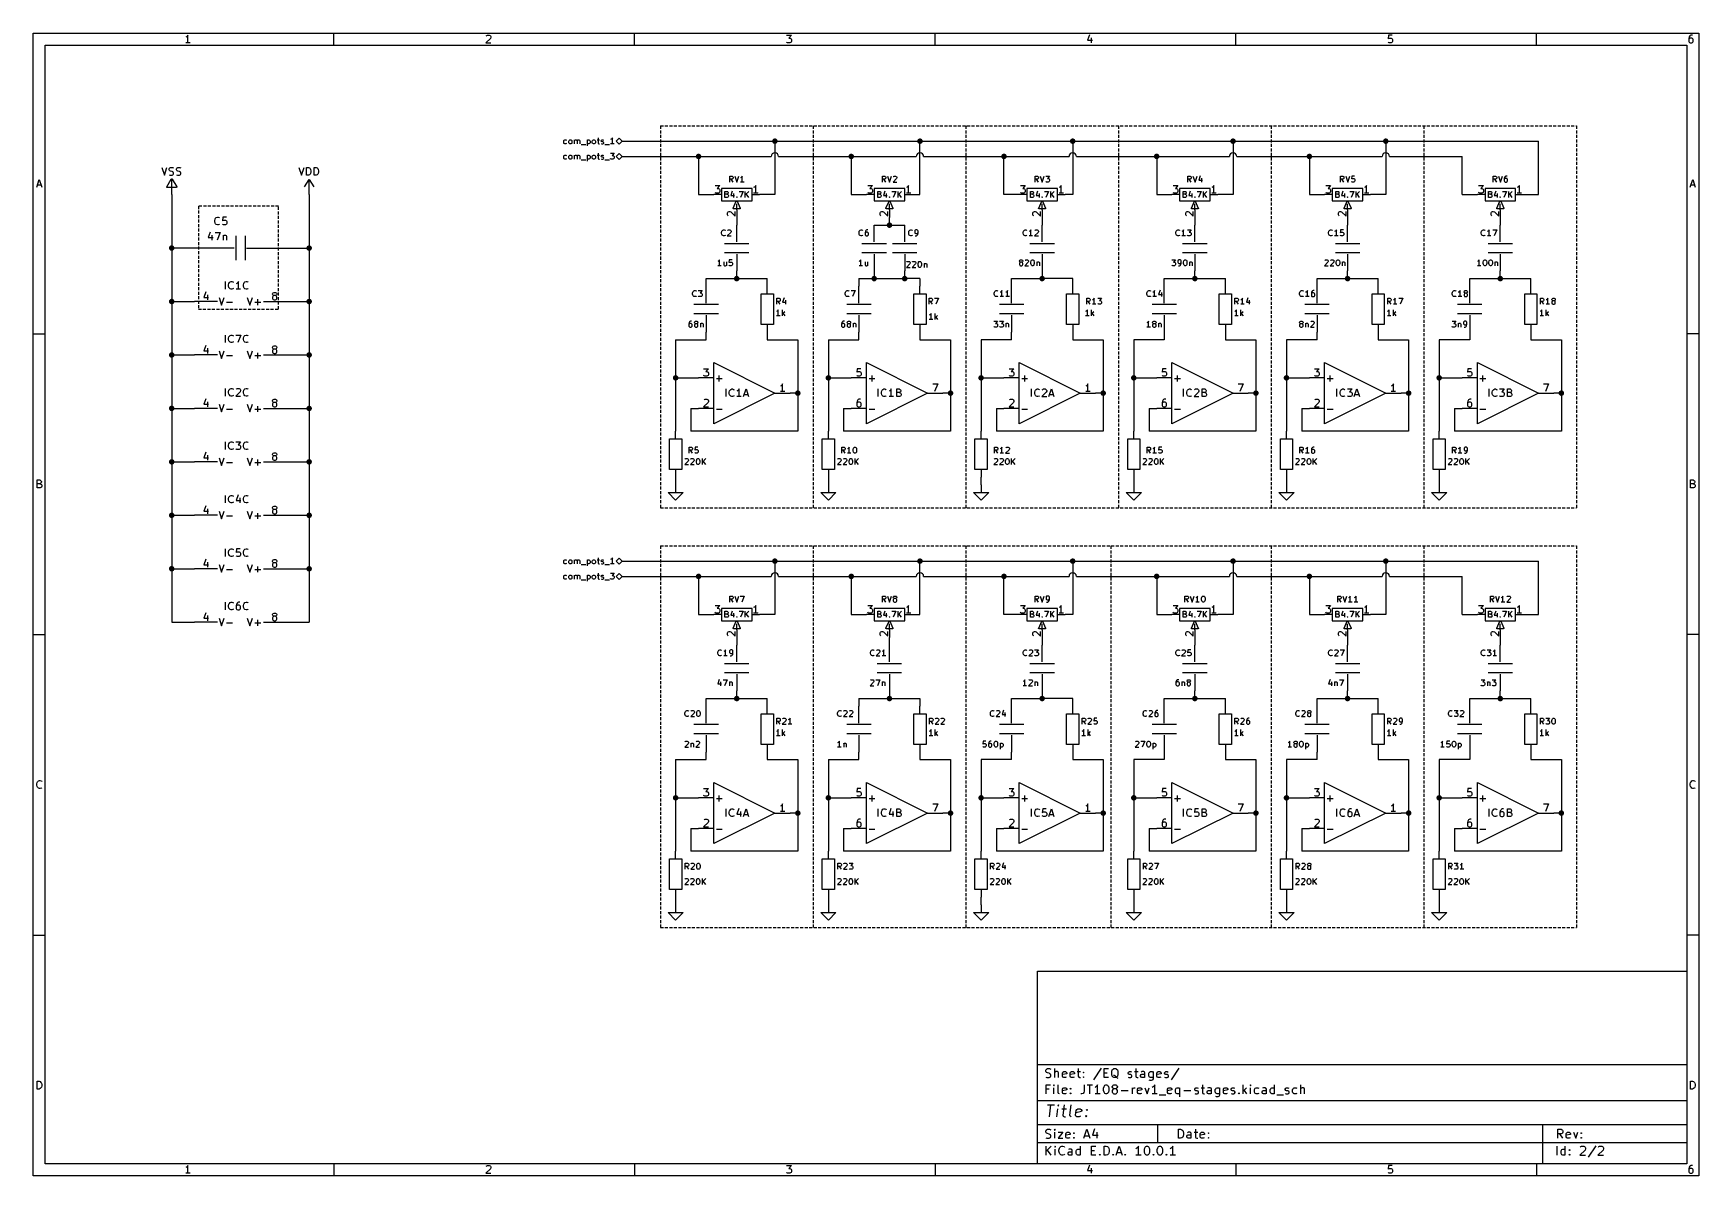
# Model space of a CAD drawing. Header units: millimetres. Extents: x 10 to 287, y -200 to -10.
import ezdxf

# ---------------------------------------------------------------- set-up
doc = ezdxf.new("R2010")
doc.units = ezdxf.units.MM
doc.linetypes.add('DASHED', pattern=[0.75, 0.5, -0.25])
for name, color, linetype in [('BLUETWENTY', 160, 'CONTINUOUS'), ('GREENSIXTYFIVE', 129, 'CONTINUOUS'), ('LIGHTBLUE', 172, 'CONTINUOUS'), ('LIGHTGREEN', 92, 'CONTINUOUS'), ('LIGHTORANGE', 30, 'CONTINUOUS'), ('LIGHTRED', 12, 'CONTINUOUS'), ('PUREGRAY', 57, 'CONTINUOUS'), ('PUREORANGE', 40, 'CONTINUOUS'), ('RED', 14, 'CONTINUOUS'), ('WHITE', 250, 'CONTINUOUS')]:
    doc.layers.add(name, color=color, linetype=linetype)

msp = doc.modelspace()

# ---------------------------------------------------------------- linework, layer by layer
at = {"layer": 'BLUETWENTY', "linetype": 'CONTINUOUS'}
for p, q in [((125.0475, -37.2861), (125.0475, -36.2861)), ((125.0475, -36.2861), (125.3809, -36.2861)), ((125.3809, -36.7623), (125.0475, -36.7623)), ((125.4285, -37.2861), (125.0475, -37.2861)), ((125.3809, -36.2861), (125.4761, -36.3337)), ((125.4761, -36.7146), (125.3809, -36.7623)), ((125.3809, -36.7623), (125.5237, -36.8099)), ((125.5237, -37.2385), (125.4285, -37.2861)), ((125.4761, -36.3337), (125.5237, -36.3813)), ((125.5237, -36.667), (125.4761, -36.7146)), ((125.5237, -36.3813), (125.5714, -36.4765)), ((125.5714, -36.5718), (125.5237, -36.667)), ((125.5237, -36.8099), (125.5714, -36.8575)), ((125.5714, -37.1908), (125.5237, -37.2385)), ((125.5714, -36.4765), (125.5714, -36.5718)), ((125.5714, -36.8575), (125.619, -36.9527)), ((125.619, -37.0956), (125.5714, -37.1908)), ((125.619, -36.9527), (125.619, -37.0956)), ((126.238, -36.2385), (125.9999, -36.9527)), ((125.9999, -36.9527), (126.619, -36.9527)), ((126.4761, -36.6194), (126.4761, -37.2861)), ((126.9523, -37.2385), (126.9999, -37.1908)), ((126.9999, -37.2861), (126.9523, -37.2385)), ((126.9999, -37.1908), (127.0476, -37.2385)), ((126.9999, -37.1908), (126.9999, -37.2861)), ((127.0476, -37.2385), (126.9999, -37.2861)), ((127.3809, -36.2861), (128.0476, -36.2861)), ((128.0476, -36.2861), (127.619, -37.2861)), ((128.4285, -37.2861), (128.4285, -36.2861)), ((129, -36.2861), (128.4285, -36.8575)), ((129, -37.2861), (128.5714, -36.7146)), ((150.4475, -37.2861), (150.4475, -36.2861)), ((150.4475, -36.2861), (150.7809, -36.2861)), ((150.7809, -36.7623), (150.4475, -36.7623)), ((150.8285, -37.2861), (150.4475, -37.2861)), ((150.7809, -36.2861), (150.8761, -36.3337)), ((150.8761, -36.7146), (150.7809, -36.7623)), ((150.7809, -36.7623), (150.9237, -36.8099)), ((150.9237, -37.2385), (150.8285, -37.2861)), ((150.8761, -36.3337), (150.9237, -36.3813)), ((150.9237, -36.667), (150.8761, -36.7146)), ((150.9237, -36.3813), (150.9714, -36.4765)), ((150.9714, -36.5718), (150.9237, -36.667)), ((150.9237, -36.8099), (150.9714, -36.8575)), ((150.9714, -37.1908), (150.9237, -37.2385)), ((150.9714, -36.4765), (150.9714, -36.5718)), ((150.9714, -36.8575), (151.019, -36.9527)), ((151.019, -37.0956), (150.9714, -37.1908)), ((151.019, -36.9527), (151.019, -37.0956)), ((151.638, -36.2385), (151.3999, -36.9527)), ((151.3999, -36.9527), (152.019, -36.9527)), ((151.8761, -36.6194), (151.8761, -37.2861)), ((152.3523, -37.2385), (152.3999, -37.1908)), ((152.3999, -37.2861), (152.3523, -37.2385)), ((152.3999, -37.1908), (152.4476, -37.2385)), ((152.3999, -37.1908), (152.3999, -37.2861)), ((152.4476, -37.2385), (152.3999, -37.2861)), ((152.7809, -36.2861), (153.4476, -36.2861)), ((153.4476, -36.2861), (153.019, -37.2861)), ((153.8285, -37.2861), (153.8285, -36.2861)), ((154.4, -36.2861), (153.8285, -36.8575)), ((154.4, -37.2861), (153.9714, -36.7146)), ((175.8475, -37.2861), (175.8475, -36.2861)), ((175.8475, -36.2861), (176.1809, -36.2861)), ((176.1809, -36.7623), (175.8475, -36.7623)), ((176.2285, -37.2861), (175.8475, -37.2861)), ((176.1809, -36.2861), (176.2761, -36.3337)), ((176.2761, -36.7146), (176.1809, -36.7623)), ((176.1809, -36.7623), (176.3237, -36.8099)), ((176.3237, -37.2385), (176.2285, -37.2861)), ((176.2761, -36.3337), (176.3237, -36.3813)), ((176.3237, -36.667), (176.2761, -36.7146)), ((176.3237, -36.3813), (176.3714, -36.4765)), ((176.3714, -36.5718), (176.3237, -36.667)), ((176.3237, -36.8099), (176.3714, -36.8575)), ((176.3714, -37.1908), (176.3237, -37.2385)), ((176.3714, -36.4765), (176.3714, -36.5718)), ((176.3714, -36.8575), (176.419, -36.9527)), ((176.419, -37.0956), (176.3714, -37.1908)), ((176.419, -36.9527), (176.419, -37.0956)), ((177.038, -36.2385), (176.7999, -36.9527)), ((176.7999, -36.9527), (177.419, -36.9527)), ((177.2761, -36.6194), (177.2761, -37.2861)), ((177.7523, -37.2385), (177.7999, -37.1908)), ((177.7999, -37.2861), (177.7523, -37.2385)), ((177.7999, -37.1908), (177.8476, -37.2385)), ((177.7999, -37.1908), (177.7999, -37.2861)), ((177.8476, -37.2385), (177.7999, -37.2861)), ((178.1809, -36.2861), (178.8476, -36.2861)), ((178.8476, -36.2861), (178.419, -37.2861)), ((179.2285, -37.2861), (179.2285, -36.2861)), ((179.8, -36.2861), (179.2285, -36.8575)), ((179.8, -37.2861), (179.3714, -36.7146)), ((201.2475, -37.2861), (201.2475, -36.2861)), ((201.2475, -36.2861), (201.5809, -36.2861)), ((201.5809, -36.7623), (201.2475, -36.7623)), ((201.6285, -37.2861), (201.2475, -37.2861)), ((201.5809, -36.2861), (201.6761, -36.3337)), ((201.6761, -36.7146), (201.5809, -36.7623)), ((201.5809, -36.7623), (201.7237, -36.8099)), ((201.7237, -37.2385), (201.6285, -37.2861)), ((201.6761, -36.3337), (201.7237, -36.3813)), ((201.7237, -36.667), (201.6761, -36.7146)), ((201.7237, -36.3813), (201.7714, -36.4765)), ((201.7714, -36.5718), (201.7237, -36.667)), ((201.7237, -36.8099), (201.7714, -36.8575)), ((201.7714, -37.1908), (201.7237, -37.2385)), ((201.7714, -36.4765), (201.7714, -36.5718)), ((201.7714, -36.8575), (201.819, -36.9527)), ((201.819, -37.0956), (201.7714, -37.1908)), ((201.819, -36.9527), (201.819, -37.0956)), ((202.438, -36.2385), (202.1999, -36.9527)), ((202.1999, -36.9527), (202.819, -36.9527)), ((202.6761, -36.6194), (202.6761, -37.2861)), ((203.1523, -37.2385), (203.1999, -37.1908)), ((203.1999, -37.2861), (203.1523, -37.2385)), ((203.1999, -37.1908), (203.2476, -37.2385)), ((203.1999, -37.1908), (203.1999, -37.2861)), ((203.2476, -37.2385), (203.1999, -37.2861)), ((203.5809, -36.2861), (204.2476, -36.2861)), ((204.2476, -36.2861), (203.819, -37.2861)), ((204.6285, -37.2861), (204.6285, -36.2861)), ((205.2, -36.2861), (204.6285, -36.8575)), ((205.2, -37.2861), (204.7714, -36.7146)), ((226.6475, -37.2861), (226.6475, -36.2861)), ((226.6475, -36.2861), (226.9809, -36.2861)), ((226.9809, -36.7623), (226.6475, -36.7623)), ((227.0285, -37.2861), (226.6475, -37.2861)), ((226.9809, -36.2861), (227.0761, -36.3337)), ((227.0761, -36.7146), (226.9809, -36.7623)), ((226.9809, -36.7623), (227.1237, -36.8099)), ((227.1237, -37.2385), (227.0285, -37.2861)), ((227.0761, -36.3337), (227.1237, -36.3813)), ((227.1237, -36.667), (227.0761, -36.7146)), ((227.1237, -36.3813), (227.1714, -36.4765)), ((227.1714, -36.5718), (227.1237, -36.667)), ((227.1237, -36.8099), (227.1714, -36.8575)), ((227.1714, -37.1908), (227.1237, -37.2385)), ((227.1714, -36.4765), (227.1714, -36.5718)), ((227.1714, -36.8575), (227.219, -36.9527)), ((227.219, -37.0956), (227.1714, -37.1908)), ((227.219, -36.9527), (227.219, -37.0956)), ((227.838, -36.2385), (227.5999, -36.9527)), ((227.5999, -36.9527), (228.219, -36.9527)), ((228.0761, -36.6194), (228.0761, -37.2861)), ((228.5523, -37.2385), (228.5999, -37.1908)), ((228.5999, -37.2861), (228.5523, -37.2385)), ((228.5999, -37.1908), (228.6476, -37.2385)), ((228.5999, -37.1908), (228.5999, -37.2861)), ((228.6476, -37.2385), (228.5999, -37.2861)), ((228.9809, -36.2861), (229.6476, -36.2861)), ((229.6476, -36.2861), (229.219, -37.2861)), ((230.0285, -37.2861), (230.0285, -36.2861)), ((230.6, -36.2861), (230.0285, -36.8575)), ((230.6, -37.2861), (230.1714, -36.7146)), ((252.0475, -37.2861), (252.0475, -36.2861)), ((252.0475, -36.2861), (252.3809, -36.2861)), ((252.3809, -36.7623), (252.0475, -36.7623)), ((252.4285, -37.2861), (252.0475, -37.2861)), ((252.3809, -36.2861), (252.4761, -36.3337)), ((252.4761, -36.7146), (252.3809, -36.7623)), ((252.3809, -36.7623), (252.5237, -36.8099)), ((252.5237, -37.2385), (252.4285, -37.2861)), ((252.4761, -36.3337), (252.5237, -36.3813)), ((252.5237, -36.667), (252.4761, -36.7146)), ((252.5237, -36.3813), (252.5714, -36.4765)), ((252.5714, -36.5718), (252.5237, -36.667)), ((252.5237, -36.8099), (252.5714, -36.8575)), ((252.5714, -37.1908), (252.5237, -37.2385)), ((252.5714, -36.4765), (252.5714, -36.5718)), ((252.5714, -36.8575), (252.619, -36.9527)), ((252.619, -37.0956), (252.5714, -37.1908)), ((252.619, -36.9527), (252.619, -37.0956)), ((253.238, -36.2385), (252.9999, -36.9527)), ((252.9999, -36.9527), (253.619, -36.9527)), ((253.4761, -36.6194), (253.4761, -37.2861)), ((253.9523, -37.2385), (253.9999, -37.1908)), ((253.9999, -37.2861), (253.9523, -37.2385)), ((253.9999, -37.1908), (254.0476, -37.2385)), ((253.9999, -37.1908), (253.9999, -37.2861)), ((254.0476, -37.2385), (253.9999, -37.2861)), ((254.3809, -36.2861), (255.0476, -36.2861)), ((255.0476, -36.2861), (254.619, -37.2861)), ((255.4285, -37.2861), (255.4285, -36.2861)), ((256, -36.2861), (255.4285, -36.8575)), ((256, -37.2861), (255.5714, -36.7146)), ((125.0475, -107.1361), (125.0475, -106.1361)), ((125.0475, -106.1361), (125.3809, -106.1361)), ((125.3809, -106.6123), (125.0475, -106.6123)), ((125.4285, -107.1361), (125.0475, -107.1361)), ((125.3809, -106.1361), (125.4761, -106.1837)), ((125.4761, -106.5646), (125.3809, -106.6123)), ((125.3809, -106.6123), (125.5237, -106.6599)), ((125.5237, -107.0885), (125.4285, -107.1361)), ((125.4761, -106.1837), (125.5237, -106.2313)), ((125.5237, -106.517), (125.4761, -106.5646)), ((125.5237, -106.2313), (125.5714, -106.3265)), ((125.5714, -106.4218), (125.5237, -106.517)), ((125.5237, -106.6599), (125.5714, -106.7075)), ((125.5714, -107.0408), (125.5237, -107.0885)), ((125.5714, -106.3265), (125.5714, -106.4218)), ((125.5714, -106.7075), (125.619, -106.8027)), ((125.619, -106.9456), (125.5714, -107.0408)), ((125.619, -106.8027), (125.619, -106.9456)), ((126.238, -106.0885), (125.9999, -106.8027)), ((125.9999, -106.8027), (126.619, -106.8027)), ((126.4761, -106.4694), (126.4761, -107.1361)), ((126.9523, -107.0885), (126.9999, -107.0408)), ((126.9999, -107.1361), (126.9523, -107.0885)), ((126.9999, -107.0408), (127.0476, -107.0885)), ((126.9999, -107.0408), (126.9999, -107.1361)), ((127.0476, -107.0885), (126.9999, -107.1361)), ((127.3809, -106.1361), (128.0476, -106.1361)), ((128.0476, -106.1361), (127.619, -107.1361)), ((128.4285, -107.1361), (128.4285, -106.1361)), ((129, -106.1361), (128.4285, -106.7075)), ((129, -107.1361), (128.5714, -106.5646)), ((150.4475, -107.1361), (150.4475, -106.1361)), ((150.4475, -106.1361), (150.7809, -106.1361)), ((150.7809, -106.6123), (150.4475, -106.6123)), ((150.8285, -107.1361), (150.4475, -107.1361)), ((150.7809, -106.1361), (150.8761, -106.1837)), ((150.8761, -106.5646), (150.7809, -106.6123)), ((150.7809, -106.6123), (150.9237, -106.6599)), ((150.9237, -107.0885), (150.8285, -107.1361)), ((150.8761, -106.1837), (150.9237, -106.2313)), ((150.9237, -106.517), (150.8761, -106.5646)), ((150.9237, -106.2313), (150.9714, -106.3265)), ((150.9714, -106.4218), (150.9237, -106.517)), ((150.9237, -106.6599), (150.9714, -106.7075)), ((150.9714, -107.0408), (150.9237, -107.0885)), ((150.9714, -106.3265), (150.9714, -106.4218)), ((150.9714, -106.7075), (151.019, -106.8027)), ((151.019, -106.9456), (150.9714, -107.0408)), ((151.019, -106.8027), (151.019, -106.9456)), ((151.638, -106.0885), (151.3999, -106.8027)), ((151.3999, -106.8027), (152.019, -106.8027)), ((151.8761, -106.4694), (151.8761, -107.1361)), ((152.3523, -107.0885), (152.3999, -107.0408)), ((152.3999, -107.1361), (152.3523, -107.0885)), ((152.3999, -107.0408), (152.4476, -107.0885)), ((152.3999, -107.0408), (152.3999, -107.1361)), ((152.4476, -107.0885), (152.3999, -107.1361)), ((152.7809, -106.1361), (153.4476, -106.1361)), ((153.4476, -106.1361), (153.019, -107.1361)), ((153.8285, -107.1361), (153.8285, -106.1361)), ((154.4, -106.1361), (153.8285, -106.7075)), ((154.4, -107.1361), (153.9714, -106.5646)), ((175.8475, -107.1361), (175.8475, -106.1361)), ((175.8475, -106.1361), (176.1809, -106.1361)), ((176.1809, -106.6123), (175.8475, -106.6123)), ((176.2285, -107.1361), (175.8475, -107.1361)), ((176.1809, -106.1361), (176.2761, -106.1837)), ((176.2761, -106.5646), (176.1809, -106.6123)), ((176.1809, -106.6123), (176.3237, -106.6599)), ((176.3237, -107.0885), (176.2285, -107.1361)), ((176.2761, -106.1837), (176.3237, -106.2313)), ((176.3237, -106.517), (176.2761, -106.5646)), ((176.3237, -106.2313), (176.3714, -106.3265)), ((176.3714, -106.4218), (176.3237, -106.517)), ((176.3237, -106.6599), (176.3714, -106.7075)), ((176.3714, -107.0408), (176.3237, -107.0885)), ((176.3714, -106.3265), (176.3714, -106.4218)), ((176.3714, -106.7075), (176.419, -106.8027)), ((176.419, -106.9456), (176.3714, -107.0408)), ((176.419, -106.8027), (176.419, -106.9456)), ((177.038, -106.0885), (176.7999, -106.8027)), ((176.7999, -106.8027), (177.419, -106.8027)), ((177.2761, -106.4694), (177.2761, -107.1361)), ((177.7523, -107.0885), (177.7999, -107.0408)), ((177.7999, -107.1361), (177.7523, -107.0885)), ((177.7999, -107.0408), (177.8476, -107.0885)), ((177.7999, -107.0408), (177.7999, -107.1361)), ((177.8476, -107.0885), (177.7999, -107.1361)), ((178.1809, -106.1361), (178.8476, -106.1361)), ((178.8476, -106.1361), (178.419, -107.1361)), ((179.2285, -107.1361), (179.2285, -106.1361)), ((179.8, -106.1361), (179.2285, -106.7075)), ((179.8, -107.1361), (179.3714, -106.5646)), ((201.2475, -107.1361), (201.2475, -106.1361)), ((201.2475, -106.1361), (201.5809, -106.1361)), ((201.5809, -106.6123), (201.2475, -106.6123)), ((201.6285, -107.1361), (201.2475, -107.1361)), ((201.5809, -106.1361), (201.6761, -106.1837)), ((201.6761, -106.5646), (201.5809, -106.6123)), ((201.5809, -106.6123), (201.7237, -106.6599)), ((201.7237, -107.0885), (201.6285, -107.1361)), ((201.6761, -106.1837), (201.7237, -106.2313)), ((201.7237, -106.517), (201.6761, -106.5646)), ((201.7237, -106.2313), (201.7714, -106.3265)), ((201.7714, -106.4218), (201.7237, -106.517)), ((201.7237, -106.6599), (201.7714, -106.7075)), ((201.7714, -107.0408), (201.7237, -107.0885)), ((201.7714, -106.3265), (201.7714, -106.4218)), ((201.7714, -106.7075), (201.819, -106.8027)), ((201.819, -106.9456), (201.7714, -107.0408)), ((201.819, -106.8027), (201.819, -106.9456)), ((202.438, -106.0885), (202.1999, -106.8027)), ((202.1999, -106.8027), (202.819, -106.8027)), ((202.6761, -106.4694), (202.6761, -107.1361)), ((203.1523, -107.0885), (203.1999, -107.0408)), ((203.1999, -107.1361), (203.1523, -107.0885)), ((203.1999, -107.0408), (203.2476, -107.0885)), ((203.1999, -107.0408), (203.1999, -107.1361)), ((203.2476, -107.0885), (203.1999, -107.1361)), ((203.5809, -106.1361), (204.2476, -106.1361)), ((204.2476, -106.1361), (203.819, -107.1361)), ((204.6285, -107.1361), (204.6285, -106.1361)), ((205.2, -106.1361), (204.6285, -106.7075)), ((205.2, -107.1361), (204.7714, -106.5646)), ((226.6475, -107.1361), (226.6475, -106.1361)), ((226.6475, -106.1361), (226.9809, -106.1361)), ((226.9809, -106.6123), (226.6475, -106.6123)), ((227.0285, -107.1361), (226.6475, -107.1361)), ((226.9809, -106.1361), (227.0761, -106.1837)), ((227.0761, -106.5646), (226.9809, -106.6123)), ((226.9809, -106.6123), (227.1237, -106.6599)), ((227.1237, -107.0885), (227.0285, -107.1361)), ((227.0761, -106.1837), (227.1237, -106.2313)), ((227.1237, -106.517), (227.0761, -106.5646)), ((227.1237, -106.2313), (227.1714, -106.3265)), ((227.1714, -106.4218), (227.1237, -106.517)), ((227.1237, -106.6599), (227.1714, -106.7075)), ((227.1714, -107.0408), (227.1237, -107.0885)), ((227.1714, -106.3265), (227.1714, -106.4218)), ((227.1714, -106.7075), (227.219, -106.8027)), ((227.219, -106.9456), (227.1714, -107.0408)), ((227.219, -106.8027), (227.219, -106.9456)), ((227.838, -106.0885), (227.5999, -106.8027)), ((227.5999, -106.8027), (228.219, -106.8027)), ((228.0761, -106.4694), (228.0761, -107.1361)), ((228.5523, -107.0885), (228.5999, -107.0408)), ((228.5999, -107.1361), (228.5523, -107.0885)), ((228.5999, -107.0408), (228.6476, -107.0885)), ((228.5999, -107.0408), (228.5999, -107.1361)), ((228.6476, -107.0885), (228.5999, -107.1361)), ((228.9809, -106.1361), (229.6476, -106.1361)), ((229.6476, -106.1361), (229.219, -107.1361)), ((230.0285, -107.1361), (230.0285, -106.1361)), ((230.6, -106.1361), (230.0285, -106.7075)), ((230.6, -107.1361), (230.1714, -106.5646)), ((252.0475, -107.1361), (252.0475, -106.1361)), ((252.0475, -106.1361), (252.3809, -106.1361)), ((252.3809, -106.6123), (252.0475, -106.6123)), ((252.4285, -107.1361), (252.0475, -107.1361)), ((252.3809, -106.1361), (252.4761, -106.1837)), ((252.4761, -106.5646), (252.3809, -106.6123)), ((252.3809, -106.6123), (252.5237, -106.6599)), ((252.5237, -107.0885), (252.4285, -107.1361)), ((252.4761, -106.1837), (252.5237, -106.2313)), ((252.5237, -106.517), (252.4761, -106.5646)), ((252.5237, -106.2313), (252.5714, -106.3265)), ((252.5714, -106.4218), (252.5237, -106.517)), ((252.5237, -106.6599), (252.5714, -106.7075)), ((252.5714, -107.0408), (252.5237, -107.0885)), ((252.5714, -106.3265), (252.5714, -106.4218)), ((252.5714, -106.7075), (252.619, -106.8027)), ((252.619, -106.9456), (252.5714, -107.0408)), ((252.619, -106.8027), (252.619, -106.9456)), ((253.238, -106.0885), (252.9999, -106.8027)), ((252.9999, -106.8027), (253.619, -106.8027)), ((253.4761, -106.4694), (253.4761, -107.1361)), ((253.9523, -107.0885), (253.9999, -107.0408)), ((253.9999, -107.1361), (253.9523, -107.0885)), ((253.9999, -107.0408), (254.0476, -107.0885)), ((253.9999, -107.0408), (253.9999, -107.1361)), ((254.0476, -107.0885), (253.9999, -107.1361)), ((254.3809, -106.1361), (255.0476, -106.1361)), ((255.0476, -106.1361), (254.619, -107.1361)), ((255.4285, -107.1361), (255.4285, -106.1361)), ((256, -106.1361), (255.4285, -106.7075)), ((256, -107.1361), (255.5714, -106.5646))]:
    msp.add_line(p, q, dxfattribs=at)
at = {"layer": 'GREENSIXTYFIVE', "linetype": 'CONTINUOUS'}
for p, q in [((31.3871, -32.3292), (31.8104, -33.5992)), ((31.8104, -33.5992), (32.2338, -32.3292)), ((32.5967, -32.5711), (32.6571, -32.4502)), ((32.5967, -32.6921), (32.5967, -32.5711)), ((32.6571, -32.813), (32.5967, -32.6921)), ((32.6571, -32.4502), (32.7176, -32.3897)), ((32.7176, -32.8735), (32.6571, -32.813)), ((32.7176, -32.3897), (32.8386, -32.3292)), ((32.8386, -32.934), (32.7176, -32.8735)), ((32.8386, -32.3292), (33.1409, -32.3292)), ((33.0805, -32.9945), (32.8386, -32.934)), ((33.2014, -33.0549), (33.0805, -32.9945)), ((33.1409, -32.3292), (33.3224, -32.3897)), ((33.2619, -33.1154), (33.2014, -33.0549)), ((33.3224, -33.2364), (33.2619, -33.1154)), ((33.3224, -33.3573), (33.3224, -33.2364)), ((33.8062, -32.5711), (33.8666, -32.4502)), ((33.8062, -32.6921), (33.8062, -32.5711)), ((33.8666, -32.813), (33.8062, -32.6921)), ((33.8666, -32.4502), (33.9271, -32.3897)), ((33.9271, -32.8735), (33.8666, -32.813)), ((33.9271, -32.3897), (34.0481, -32.3292)), ((34.0481, -32.934), (33.9271, -32.8735)), ((34.0481, -32.3292), (34.3504, -32.3292)), ((34.29, -32.9945), (34.0481, -32.934)), ((34.4109, -33.0549), (34.29, -32.9945)), ((34.3504, -32.3292), (34.5319, -32.3897)), ((34.4714, -33.1154), (34.4109, -33.0549)), ((34.5319, -33.2364), (34.4714, -33.1154)), ((34.5319, -33.3573), (34.5319, -33.2364)), ((54.1866, -32.3292), (54.6099, -33.5992)), ((54.6099, -33.5992), (55.0333, -32.3292)), ((55.4566, -33.5992), (55.4566, -32.3292)), ((55.4566, -32.3292), (55.759, -32.3292)), ((55.759, -32.3292), (55.9404, -32.3897)), ((55.9404, -32.3897), (56.0614, -32.5107)), ((56.0614, -32.5107), (56.1219, -32.6316)), ((56.1219, -32.6316), (56.1823, -32.8735)), ((56.1823, -33.0549), (56.1219, -33.2968)), ((56.1823, -32.8735), (56.1823, -33.0549)), ((56.7266, -33.5992), (56.7266, -32.3292)), ((56.7266, -32.3292), (57.029, -32.3292)), ((57.029, -32.3292), (57.2104, -32.3897)), ((57.2104, -32.3897), (57.3314, -32.5107)), ((57.3314, -32.5107), (57.3919, -32.6316)), ((57.3919, -32.6316), (57.4523, -32.8735)), ((57.4523, -33.0549), (57.3919, -33.2968)), ((57.4523, -32.8735), (57.4523, -33.0549)), ((32.5967, -33.5388), (32.7781, -33.5992)), ((32.7781, -33.5992), (33.0805, -33.5992)), ((33.0805, -33.5992), (33.2014, -33.5388)), ((33.2014, -33.5388), (33.2619, -33.4783)), ((33.2619, -33.4783), (33.3224, -33.3573)), ((33.8062, -33.5388), (33.9876, -33.5992)), ((33.9876, -33.5992), (34.29, -33.5992)), ((34.29, -33.5992), (34.4109, -33.5388)), ((34.4109, -33.5388), (34.4714, -33.4783)), ((34.4714, -33.4783), (34.5319, -33.3573)), ((55.759, -33.5992), (55.4566, -33.5992)), ((55.9404, -33.5388), (55.759, -33.5992)), ((56.0614, -33.4178), (55.9404, -33.5388)), ((56.1219, -33.2968), (56.0614, -33.4178)), ((57.029, -33.5992), (56.7266, -33.5992)), ((57.2104, -33.5388), (57.029, -33.5992)), ((57.3314, -33.4178), (57.2104, -33.5388)), ((57.3919, -33.2968), (57.3314, -33.4178)), ((125.8333, -34.7461), (125.8333, -33.7461)), ((125.8333, -33.7461), (126.2143, -33.7461)), ((126.2143, -34.2699), (125.8333, -34.2699)), ((126.4048, -34.7461), (126.0714, -34.2699)), ((126.2143, -33.7461), (126.3095, -33.7937)), ((126.3095, -34.2223), (126.2143, -34.2699)), ((126.3095, -33.7937), (126.3572, -33.8413)), ((126.3572, -34.1746), (126.3095, -34.2223)), ((126.3572, -33.8413), (126.4048, -33.9365)), ((126.4048, -34.0794), (126.3572, -34.1746)), ((126.4048, -33.9365), (126.4048, -34.0794)), ((126.6905, -33.7461), (127.0238, -34.7461)), ((127.0238, -34.7461), (127.3572, -33.7461)), ((127.7381, -33.9842), (127.6428, -34.0318)), ((128.2143, -34.7461), (127.6428, -34.7461)), ((127.8333, -33.8889), (127.7381, -33.9842)), ((127.9285, -33.7461), (127.8333, -33.8889)), ((127.9285, -34.7461), (127.9285, -33.7461)), ((151.2333, -34.7461), (151.2333, -33.7461)), ((151.2333, -33.7461), (151.6143, -33.7461)), ((151.6143, -34.2699), (151.2333, -34.2699)), ((151.8048, -34.7461), (151.4714, -34.2699)), ((151.6143, -33.7461), (151.7095, -33.7937)), ((151.7095, -34.2223), (151.6143, -34.2699)), ((151.7095, -33.7937), (151.7572, -33.8413)), ((151.7572, -34.1746), (151.7095, -34.2223)), ((151.7572, -33.8413), (151.8048, -33.9365)), ((151.8048, -34.0794), (151.7572, -34.1746)), ((151.8048, -33.9365), (151.8048, -34.0794)), ((152.0905, -33.7461), (152.4238, -34.7461)), ((152.4238, -34.7461), (152.7572, -33.7461)), ((153.5666, -34.1746), (152.9952, -34.7461)), ((152.9952, -34.7461), (153.6143, -34.7461)), ((153.0428, -33.8413), (153.0904, -33.7937)), ((153.0904, -33.7937), (153.1857, -33.7461)), ((153.1857, -33.7461), (153.4238, -33.7461)), ((153.4238, -33.7461), (153.519, -33.7937)), ((153.519, -33.7937), (153.5666, -33.8413)), ((153.5666, -33.8413), (153.6143, -33.9365)), ((153.6143, -34.0318), (153.5666, -34.1746)), ((153.6143, -33.9365), (153.6143, -34.0318)), ((176.6333, -34.7461), (176.6333, -33.7461)), ((176.6333, -33.7461), (177.0143, -33.7461)), ((177.0143, -34.2699), (176.6333, -34.2699)), ((177.2048, -34.7461), (176.8714, -34.2699)), ((177.0143, -33.7461), (177.1095, -33.7937)), ((177.1095, -34.2223), (177.0143, -34.2699)), ((177.1095, -33.7937), (177.1572, -33.8413)), ((177.1572, -34.1746), (177.1095, -34.2223)), ((177.1572, -33.8413), (177.2048, -33.9365)), ((177.2048, -34.0794), (177.1572, -34.1746)), ((177.2048, -33.9365), (177.2048, -34.0794)), ((177.4905, -33.7461), (177.8238, -34.7461)), ((177.8238, -34.7461), (178.1572, -33.7461)), ((178.3952, -33.7461), (179.0143, -33.7461)), ((178.4428, -34.6985), (178.3952, -34.6508)), ((178.5381, -34.7461), (178.4428, -34.6985)), ((178.8238, -34.7461), (178.5381, -34.7461)), ((179.0143, -33.7461), (178.6809, -34.127)), ((178.6809, -34.127), (178.8238, -34.127)), ((178.8238, -34.127), (178.919, -34.1746)), ((178.919, -34.6985), (178.8238, -34.7461)), ((178.919, -34.1746), (178.9666, -34.2223)), ((178.9666, -34.6508), (178.919, -34.6985)), ((178.9666, -34.2223), (179.0143, -34.3175)), ((179.0143, -34.5556), (178.9666, -34.6508)), ((179.0143, -34.3175), (179.0143, -34.5556)), ((202.0333, -34.7461), (202.0333, -33.7461)), ((202.0333, -33.7461), (202.4143, -33.7461)), ((202.4143, -34.2699), (202.0333, -34.2699)), ((202.6048, -34.7461), (202.2714, -34.2699)), ((202.4143, -33.7461), (202.5095, -33.7937)), ((202.5095, -34.2223), (202.4143, -34.2699)), ((202.5095, -33.7937), (202.5572, -33.8413)), ((202.5572, -34.1746), (202.5095, -34.2223)), ((202.5572, -33.8413), (202.6048, -33.9365)), ((202.6048, -34.0794), (202.5572, -34.1746)), ((202.6048, -33.9365), (202.6048, -34.0794)), ((202.8905, -33.7461), (203.2238, -34.7461)), ((203.2238, -34.7461), (203.5572, -33.7461)), ((204.0809, -33.6985), (203.8428, -34.4127)), ((203.8428, -34.4127), (204.4619, -34.4127)), ((204.319, -34.0794), (204.319, -34.7461)), ((227.4333, -34.7461), (227.4333, -33.7461)), ((227.4333, -33.7461), (227.8143, -33.7461)), ((227.8143, -34.2699), (227.4333, -34.2699)), ((228.0048, -34.7461), (227.6714, -34.2699)), ((227.8143, -33.7461), (227.9095, -33.7937)), ((227.9095, -34.2223), (227.8143, -34.2699)), ((227.9095, -33.7937), (227.9572, -33.8413)), ((227.9572, -34.1746), (227.9095, -34.2223)), ((227.9572, -33.8413), (228.0048, -33.9365)), ((228.0048, -34.0794), (227.9572, -34.1746)), ((228.0048, -33.9365), (228.0048, -34.0794)), ((228.2905, -33.7461), (228.6238, -34.7461)), ((228.6238, -34.7461), (228.9572, -33.7461)), ((229.2904, -33.7461), (229.2428, -34.2223)), ((229.2428, -34.2223), (229.2904, -34.1746)), ((229.2904, -34.6985), (229.2428, -34.6508)), ((229.7666, -33.7461), (229.2904, -33.7461)), ((229.2904, -34.1746), (229.3857, -34.127)), ((229.3857, -34.7461), (229.2904, -34.6985)), ((229.3857, -34.127), (229.6238, -34.127)), ((229.6238, -34.7461), (229.3857, -34.7461)), ((229.6238, -34.127), (229.719, -34.1746)), ((229.719, -34.6985), (229.6238, -34.7461)), ((229.719, -34.1746), (229.7666, -34.2223)), ((229.7666, -34.6508), (229.719, -34.6985)), ((229.7666, -34.2223), (229.8143, -34.3175)), ((229.8143, -34.5556), (229.7666, -34.6508)), ((229.8143, -34.3175), (229.8143, -34.5556)), ((252.8333, -34.7461), (252.8333, -33.7461)), ((252.8333, -33.7461), (253.2143, -33.7461)), ((253.2143, -34.2699), (252.8333, -34.2699)), ((253.4048, -34.7461), (253.0714, -34.2699)), ((253.2143, -33.7461), (253.3095, -33.7937)), ((253.3095, -34.2223), (253.2143, -34.2699)), ((253.3095, -33.7937), (253.3572, -33.8413)), ((253.3572, -34.1746), (253.3095, -34.2223)), ((253.3572, -33.8413), (253.4048, -33.9365)), ((253.4048, -34.0794), (253.3572, -34.1746)), ((253.4048, -33.9365), (253.4048, -34.0794)), ((253.6905, -33.7461), (254.0238, -34.7461)), ((254.0238, -34.7461), (254.3572, -33.7461)), ((254.6904, -33.9842), (254.6428, -34.1746)), ((254.6428, -34.1746), (254.6428, -34.5556)), ((254.6904, -34.2223), (254.6428, -34.3175)), ((254.6428, -34.5556), (254.6904, -34.6508)), ((254.7857, -33.8413), (254.6904, -33.9842)), ((254.7381, -34.1746), (254.6904, -34.2223)), ((254.6904, -34.6508), (254.7381, -34.6985)), ((254.8333, -34.127), (254.7381, -34.1746)), ((254.7381, -34.6985), (254.8333, -34.7461)), ((254.8333, -33.7937), (254.7857, -33.8413)), ((254.9285, -33.7461), (254.8333, -33.7937)), ((255.0238, -34.127), (254.8333, -34.127)), ((254.8333, -34.7461), (255.0238, -34.7461)), ((255.119, -33.7461), (254.9285, -33.7461)), ((255.119, -34.1746), (255.0238, -34.127)), ((255.0238, -34.7461), (255.119, -34.6985)), ((255.1666, -34.2223), (255.119, -34.1746)), ((255.119, -34.6985), (255.1666, -34.6508)), ((255.2143, -34.3175), (255.1666, -34.2223)), ((255.1666, -34.6508), (255.2143, -34.5556)), ((255.2143, -34.5556), (255.2143, -34.3175)), ((40.1962, -41.1285), (40.2566, -40.8866)), ((40.1962, -41.3099), (40.1962, -41.1285)), ((40.2566, -41.5518), (40.1962, -41.3099)), ((40.2566, -40.8866), (40.3171, -40.7657)), ((40.3171, -40.7657), (40.4381, -40.6447)), ((40.4381, -40.6447), (40.6195, -40.5842)), ((40.6195, -40.5842), (40.7404, -40.5842)), ((40.7404, -40.5842), (40.9219, -40.6447)), ((40.9219, -40.6447), (40.9823, -40.7052)), ((41.5266, -40.5842), (41.4662, -41.189)), ((41.4662, -41.189), (41.5266, -41.1285)), ((42.1314, -40.5842), (41.5266, -40.5842)), ((41.5266, -41.1285), (41.6476, -41.068)), ((41.6476, -41.068), (41.95, -41.068)), ((41.95, -41.068), (42.0709, -41.1285)), ((42.0709, -41.1285), (42.1314, -41.189)), ((42.1314, -41.189), (42.1919, -41.3099)), ((42.1919, -41.3099), (42.1919, -41.6123)), ((39.41, -43.0638), (39.1077, -43.9709)), ((39.1077, -43.9709), (39.8938, -43.9709)), ((39.7124, -43.5476), (39.7124, -44.3942)), ((40.3171, -41.6728), (40.2566, -41.5518)), ((40.2567, -43.1242), (41.1033, -43.1242)), ((40.4381, -41.7938), (40.3171, -41.6728)), ((40.6195, -41.8542), (40.4381, -41.7938)), ((41.1033, -43.1242), (40.5591, -44.3942)), ((40.7404, -41.8542), (40.6195, -41.8542)), ((40.9219, -41.7938), (40.7404, -41.8542)), ((40.9823, -41.7333), (40.9219, -41.7938)), ((41.5266, -41.7938), (41.4662, -41.7333)), ((41.6476, -41.8542), (41.5266, -41.7938)), ((41.5871, -43.5476), (41.5871, -44.3942)), ((41.5871, -43.6685), (41.6476, -43.608)), ((41.95, -41.8542), (41.6476, -41.8542)), ((41.6476, -43.608), (41.7686, -43.5476)), ((41.7686, -43.5476), (41.95, -43.5476)), ((42.0709, -41.7938), (41.95, -41.8542)), ((41.95, -43.5476), (42.0709, -43.608)), ((42.1314, -41.7333), (42.0709, -41.7938)), ((42.0709, -43.608), (42.1314, -43.729)), ((42.1919, -41.6123), (42.1314, -41.7333)), ((42.1314, -43.729), (42.1314, -44.3942)), ((124.4839, -43.1224), (124.5315, -42.932)), ((124.4839, -43.2653), (124.4839, -43.1224)), ((124.5315, -43.4558), (124.4839, -43.2653)), ((124.5315, -42.932), (124.5792, -42.8367)), ((124.5792, -43.551), (124.5315, -43.4558)), ((124.5792, -42.8367), (124.6744, -42.7415)), ((124.6744, -43.6463), (124.5792, -43.551)), ((124.6744, -42.7415), (124.8173, -42.6939)), ((124.8173, -43.6939), (124.6744, -43.6463)), ((124.8173, -42.6939), (124.9125, -42.6939)), ((124.9125, -43.6939), (124.8173, -43.6939)), ((124.9125, -42.6939), (125.0554, -42.7415)), ((125.0554, -43.6463), (124.9125, -43.6939)), ((125.0554, -42.7415), (125.103, -42.7891)), ((125.103, -43.5986), (125.0554, -43.6463)), ((126.0077, -43.1224), (125.4363, -43.6939)), ((125.4363, -43.6939), (126.0554, -43.6939)), ((125.4839, -42.7891), (125.5315, -42.7415)), ((125.5315, -42.7415), (125.6268, -42.6939)), ((125.6268, -42.6939), (125.8649, -42.6939)), ((125.8649, -42.6939), (125.9601, -42.7415)), ((125.9601, -42.7415), (126.0077, -42.7891)), ((126.0077, -42.7891), (126.0554, -42.8843)), ((126.0554, -42.9796), (126.0077, -43.1224)), ((126.0554, -42.8843), (126.0554, -42.9796)), ((147.3439, -43.1224), (147.3915, -42.932)), ((147.3439, -43.2653), (147.3439, -43.1224)), ((147.3915, -43.4558), (147.3439, -43.2653)), ((147.3915, -42.932), (147.4392, -42.8367)), ((147.4392, -43.551), (147.3915, -43.4558)), ((147.4392, -42.8367), (147.5344, -42.7415)), ((147.5344, -43.6463), (147.4392, -43.551)), ((147.5344, -42.7415), (147.6773, -42.6939)), ((147.6773, -43.6939), (147.5344, -43.6463)), ((147.6773, -42.6939), (147.7725, -42.6939)), ((147.7725, -43.6939), (147.6773, -43.6939)), ((147.7725, -42.6939), (147.9154, -42.7415)), ((147.9154, -43.6463), (147.7725, -43.6939)), ((147.9154, -42.7415), (147.963, -42.7891)), ((147.963, -43.5986), (147.9154, -43.6463)), ((148.3915, -42.932), (148.3439, -43.1224)), ((148.3439, -43.1224), (148.3439, -43.5034)), ((148.3915, -43.1701), (148.3439, -43.2653)), ((148.3439, -43.5034), (148.3915, -43.5986)), ((148.4868, -42.7891), (148.3915, -42.932)), ((148.4392, -43.1224), (148.3915, -43.1701)), ((148.3915, -43.5986), (148.4392, -43.6463)), ((148.5344, -43.0748), (148.4392, -43.1224)), ((148.4392, -43.6463), (148.5344, -43.6939)), ((148.5344, -42.7415), (148.4868, -42.7891)), ((148.6296, -42.6939), (148.5344, -42.7415)), ((148.7249, -43.0748), (148.5344, -43.0748)), ((148.5344, -43.6939), (148.7249, -43.6939)), ((148.8201, -42.6939), (148.6296, -42.6939)), ((148.8201, -43.1224), (148.7249, -43.0748)), ((148.7249, -43.6939), (148.8201, -43.6463)), ((148.8677, -43.1701), (148.8201, -43.1224)), ((148.8201, -43.6463), (148.8677, -43.5986)), ((148.9154, -43.2653), (148.8677, -43.1701)), ((148.8677, -43.5986), (148.9154, -43.5034)), ((148.9154, -43.5034), (148.9154, -43.2653)), ((155.5989, -43.1224), (155.6465, -42.932)), ((155.5989, -43.2653), (155.5989, -43.1224)), ((155.6465, -43.4558), (155.5989, -43.2653)), ((155.6465, -42.932), (155.6942, -42.8367)), ((155.6942, -43.551), (155.6465, -43.4558)), ((155.6942, -42.8367), (155.7894, -42.7415)), ((155.7894, -43.6463), (155.6942, -43.551)), ((155.7894, -42.7415), (155.9323, -42.6939)), ((155.9323, -43.6939), (155.7894, -43.6463)), ((155.9323, -42.6939), (156.0275, -42.6939)), ((156.0275, -43.6939), (155.9323, -43.6939)), ((156.0275, -42.6939), (156.1704, -42.7415)), ((156.1704, -43.6463), (156.0275, -43.6939)), ((156.1704, -42.7415), (156.218, -42.7891)), ((156.218, -43.5986), (156.1704, -43.6463)), ((156.6465, -42.7891), (156.5989, -42.8843)), ((156.5989, -42.8843), (156.5989, -43.1224)), ((156.5989, -43.1224), (156.6465, -43.2177)), ((156.6942, -42.7415), (156.6465, -42.7891)), ((156.6465, -43.2177), (156.6942, -43.2653)), ((156.7894, -42.6939), (156.6942, -42.7415)), ((156.6942, -43.2653), (156.7894, -43.3129)), ((156.6942, -43.6939), (156.8846, -43.6939)), ((156.9799, -42.6939), (156.7894, -42.6939)), ((156.7894, -43.3129), (156.9799, -43.3129)), ((156.8846, -43.6939), (156.9799, -43.6463)), ((157.0751, -42.7415), (156.9799, -42.6939)), ((156.9799, -43.3129), (157.0751, -43.2653)), ((156.9799, -43.6463), (157.0275, -43.5986)), ((157.0275, -43.5986), (157.1227, -43.4558)), ((157.1227, -42.7891), (157.0751, -42.7415)), ((157.0751, -43.2653), (157.1227, -43.2177)), ((157.1704, -42.8843), (157.1227, -42.7891)), ((157.1227, -43.2177), (157.1704, -43.1224)), ((157.1227, -43.4558), (157.1704, -43.2653)), ((157.1704, -43.2653), (157.1704, -42.8843)), ((174.6489, -43.1224), (174.6965, -42.932)), ((174.6489, -43.2653), (174.6489, -43.1224)), ((174.6965, -43.4558), (174.6489, -43.2653)), ((174.6965, -42.932), (174.7442, -42.8367)), ((174.7442, -43.551), (174.6965, -43.4558)), ((174.7442, -42.8367), (174.8394, -42.7415)), ((174.8394, -43.6463), (174.7442, -43.551)), ((174.8394, -42.7415), (174.9823, -42.6939)), ((174.9823, -43.6939), (174.8394, -43.6463)), ((174.9823, -42.6939), (175.0775, -42.6939)), ((175.0775, -43.6939), (174.9823, -43.6939)), ((175.0775, -42.6939), (175.2204, -42.7415)), ((175.2204, -43.6463), (175.0775, -43.6939)), ((175.2204, -42.7415), (175.268, -42.7891)), ((175.268, -43.5986), (175.2204, -43.6463)), ((175.7442, -42.932), (175.6489, -42.9796)), ((176.2204, -43.6939), (175.6489, -43.6939)), ((175.8394, -42.8367), (175.7442, -42.932)), ((175.9346, -42.6939), (175.8394, -42.8367)), ((175.9346, -43.6939), (175.9346, -42.6939)), ((177.1251, -43.1224), (176.5537, -43.6939)), ((176.5537, -43.6939), (177.1728, -43.6939)), ((176.6013, -42.7891), (176.6489, -42.7415)), ((176.6489, -42.7415), (176.7442, -42.6939)), ((176.7442, -42.6939), (176.9823, -42.6939)), ((176.9823, -42.6939), (177.0775, -42.7415)), ((177.0775, -42.7415), (177.1251, -42.7891)), ((177.1251, -42.7891), (177.1728, -42.8843)), ((177.1728, -42.9796), (177.1251, -43.1224)), ((177.1728, -42.8843), (177.1728, -42.9796)), ((200.0489, -43.1224), (200.0965, -42.932)), ((200.0489, -43.2653), (200.0489, -43.1224)), ((200.0965, -43.4558), (200.0489, -43.2653)), ((200.0965, -42.932), (200.1442, -42.8367)), ((200.1442, -43.551), (200.0965, -43.4558)), ((200.1442, -42.8367), (200.2394, -42.7415)), ((200.2394, -43.6463), (200.1442, -43.551)), ((200.2394, -42.7415), (200.3823, -42.6939)), ((200.3823, -43.6939), (200.2394, -43.6463)), ((200.3823, -42.6939), (200.4775, -42.6939)), ((200.4775, -43.6939), (200.3823, -43.6939)), ((200.4775, -42.6939), (200.6204, -42.7415)), ((200.6204, -43.6463), (200.4775, -43.6939)), ((200.6204, -42.7415), (200.668, -42.7891)), ((200.668, -43.5986), (200.6204, -43.6463)), ((201.1442, -42.932), (201.0489, -42.9796)), ((201.6204, -43.6939), (201.0489, -43.6939)), ((201.2394, -42.8367), (201.1442, -42.932)), ((201.3346, -42.6939), (201.2394, -42.8367)), ((201.3346, -43.6939), (201.3346, -42.6939)), ((201.9537, -42.6939), (202.5728, -42.6939)), ((202.0013, -43.6463), (201.9537, -43.5986)), ((202.0966, -43.6939), (202.0013, -43.6463)), ((202.3823, -43.6939), (202.0966, -43.6939)), ((202.5728, -42.6939), (202.2394, -43.0748)), ((202.2394, -43.0748), (202.3823, -43.0748)), ((202.3823, -43.0748), (202.4775, -43.1224)), ((202.4775, -43.6463), (202.3823, -43.6939)), ((202.4775, -43.1224), (202.5251, -43.1701)), ((202.5251, -43.5986), (202.4775, -43.6463)), ((202.5251, -43.1701), (202.5728, -43.2653)), ((202.5728, -43.5034), (202.5251, -43.5986)), ((202.5728, -43.2653), (202.5728, -43.5034)), ((225.4489, -43.1224), (225.4965, -42.932)), ((225.4489, -43.2653), (225.4489, -43.1224)), ((225.4965, -43.4558), (225.4489, -43.2653)), ((225.4965, -42.932), (225.5442, -42.8367)), ((225.5442, -43.551), (225.4965, -43.4558)), ((225.5442, -42.8367), (225.6394, -42.7415)), ((225.6394, -43.6463), (225.5442, -43.551)), ((225.6394, -42.7415), (225.7823, -42.6939)), ((225.7823, -43.6939), (225.6394, -43.6463)), ((225.7823, -42.6939), (225.8775, -42.6939)), ((225.8775, -43.6939), (225.7823, -43.6939)), ((225.8775, -42.6939), (226.0204, -42.7415)), ((226.0204, -43.6463), (225.8775, -43.6939)), ((226.0204, -42.7415), (226.068, -42.7891)), ((226.068, -43.5986), (226.0204, -43.6463)), ((226.5442, -42.932), (226.4489, -42.9796)), ((227.0204, -43.6939), (226.4489, -43.6939)), ((226.6394, -42.8367), (226.5442, -42.932)), ((226.7346, -42.6939), (226.6394, -42.8367)), ((226.7346, -43.6939), (226.7346, -42.6939)), ((227.4489, -42.6939), (227.4013, -43.1701)), ((227.4013, -43.1701), (227.4489, -43.1224)), ((227.4489, -43.6463), (227.4013, -43.5986)), ((227.9251, -42.6939), (227.4489, -42.6939)), ((227.4489, -43.1224), (227.5442, -43.0748)), ((227.5442, -43.6939), (227.4489, -43.6463)), ((227.5442, -43.0748), (227.7823, -43.0748)), ((227.7823, -43.6939), (227.5442, -43.6939)), ((227.7823, -43.0748), (227.8775, -43.1224)), ((227.8775, -43.6463), (227.7823, -43.6939)), ((227.8775, -43.1224), (227.9251, -43.1701)), ((227.9251, -43.5986), (227.8775, -43.6463)), ((227.9251, -43.1701), (227.9728, -43.2653)), ((227.9728, -43.5034), (227.9251, -43.5986)), ((227.9728, -43.2653), (227.9728, -43.5034)), ((250.8489, -43.1224), (250.8965, -42.932)), ((250.8489, -43.2653), (250.8489, -43.1224)), ((250.8965, -43.4558), (250.8489, -43.2653)), ((250.8965, -42.932), (250.9442, -42.8367)), ((250.9442, -43.551), (250.8965, -43.4558)), ((250.9442, -42.8367), (251.0394, -42.7415)), ((251.0394, -43.6463), (250.9442, -43.551)), ((251.0394, -42.7415), (251.1823, -42.6939)), ((251.1823, -43.6939), (251.0394, -43.6463)), ((251.1823, -42.6939), (251.2775, -42.6939)), ((251.2775, -43.6939), (251.1823, -43.6939)), ((251.2775, -42.6939), (251.4204, -42.7415)), ((251.4204, -43.6463), (251.2775, -43.6939)), ((251.4204, -42.7415), (251.468, -42.7891)), ((251.468, -43.5986), (251.4204, -43.6463)), ((251.9442, -42.932), (251.8489, -42.9796)), ((252.4204, -43.6939), (251.8489, -43.6939)), ((252.0394, -42.8367), (251.9442, -42.932)), ((252.1346, -42.6939), (252.0394, -42.8367)), ((252.1346, -43.6939), (252.1346, -42.6939)), ((252.7537, -42.6939), (253.4204, -42.6939)), ((253.4204, -42.6939), (252.9918, -43.6939)), ((123.9442, -47.8963), (123.8489, -47.9439)), ((124.4204, -48.6582), (123.8489, -48.6582)), ((124.0394, -47.801), (123.9442, -47.8963)), ((124.1346, -47.6582), (124.0394, -47.801)), ((124.1346, -48.6582), (124.1346, -47.6582)), ((124.8489, -47.9915), (124.8489, -48.5153)), ((124.8489, -48.5153), (124.8966, -48.6106)), ((124.8966, -48.6106), (124.9918, -48.6582)), ((124.9918, -48.6582), (125.1347, -48.6582)), ((125.1347, -48.6582), (125.2299, -48.6106)), ((125.2299, -48.6106), (125.2775, -48.5629)), ((125.2775, -47.9915), (125.2775, -48.6582)), ((125.7537, -47.6582), (125.7061, -48.1344)), ((125.7061, -48.1344), (125.7537, -48.0867)), ((125.7537, -48.6106), (125.7061, -48.5629)), ((126.2299, -47.6582), (125.7537, -47.6582)), ((125.7537, -48.0867), (125.849, -48.0391)), ((125.849, -48.6582), (125.7537, -48.6106)), ((125.849, -48.0391), (126.0871, -48.0391)), ((126.0871, -48.6582), (125.849, -48.6582)), ((126.0871, -48.0391), (126.1823, -48.0867)), ((126.1823, -48.6106), (126.0871, -48.6582)), ((126.1823, -48.0867), (126.2299, -48.1344)), ((126.2299, -48.5629), (126.1823, -48.6106)), ((126.2299, -48.1344), (126.2776, -48.2296)), ((126.2776, -48.4677), (126.2299, -48.5629)), ((126.2776, -48.2296), (126.2776, -48.4677)), ((147.4392, -47.8963), (147.3439, -47.9439)), ((147.9154, -48.6582), (147.3439, -48.6582)), ((147.5344, -47.801), (147.4392, -47.8963)), ((147.6296, -47.6582), (147.5344, -47.801)), ((147.6296, -48.6582), (147.6296, -47.6582)), ((148.3439, -47.9915), (148.3439, -48.5153)), ((148.3439, -48.5153), (148.3916, -48.6106)), ((148.3916, -48.6106), (148.4868, -48.6582)), ((148.4868, -48.6582), (148.6297, -48.6582)), ((148.6297, -48.6582), (148.7249, -48.6106)), ((148.7249, -48.6106), (148.7725, -48.5629)), ((148.7725, -47.9915), (148.7725, -48.6582)), ((155.7834, -48.3575), (155.212, -48.929)), ((155.212, -48.929), (155.8311, -48.929)), ((155.2596, -48.0242), (155.3072, -47.9766)), ((155.3072, -47.9766), (155.4025, -47.929)), ((155.4025, -47.929), (155.6406, -47.929)), ((155.6406, -47.929), (155.7358, -47.9766)), ((155.7358, -47.9766), (155.7834, -48.0242)), ((155.7834, -48.0242), (155.8311, -48.1194)), ((155.8311, -48.2147), (155.7834, -48.3575)), ((155.8311, -48.1194), (155.8311, -48.2147)), ((156.7358, -48.3575), (156.1644, -48.929)), ((156.1644, -48.929), (156.7835, -48.929)), ((156.212, -48.0242), (156.2596, -47.9766)), ((156.2596, -47.9766), (156.3549, -47.929)), ((156.3549, -47.929), (156.593, -47.929)), ((156.593, -47.929), (156.6882, -47.9766)), ((156.6882, -47.9766), (156.7358, -48.0242)), ((156.7358, -48.0242), (156.7835, -48.1194)), ((156.7835, -48.2147), (156.7358, -48.3575)), ((156.7835, -48.1194), (156.7835, -48.2147)), ((157.1644, -48.3099), (157.212, -48.1194)), ((157.1644, -48.548), (157.1644, -48.3099)), ((157.212, -48.7385), (157.1644, -48.548)), ((157.212, -48.1194), (157.2597, -48.0242)), ((157.2597, -48.8337), (157.212, -48.7385)), ((157.2597, -48.0242), (157.3073, -47.9766)), ((157.3073, -48.8814), (157.2597, -48.8337)), ((157.3073, -47.9766), (157.4025, -47.929)), ((157.4025, -48.929), (157.3073, -48.8814)), ((157.4025, -47.929), (157.4978, -47.929)), ((157.4978, -48.929), (157.4025, -48.929)), ((157.4978, -47.929), (157.593, -47.9766)), ((157.593, -48.8814), (157.4978, -48.929)), ((157.593, -47.9766), (157.6406, -48.0242)), ((157.6406, -48.8337), (157.593, -48.8814)), ((157.6406, -48.0242), (157.6882, -48.1194)), ((157.6882, -48.7385), (157.6406, -48.8337)), ((157.6882, -48.1194), (157.7359, -48.3099)), ((157.7359, -48.548), (157.6882, -48.7385)), ((157.7359, -48.3099), (157.7359, -48.548)), ((158.1644, -48.2623), (158.1644, -48.929)), ((158.1644, -48.3575), (158.2121, -48.3099)), ((158.2121, -48.3099), (158.3073, -48.2623)), ((158.3073, -48.2623), (158.4502, -48.2623)), ((158.4502, -48.2623), (158.5454, -48.3099)), ((158.5454, -48.3099), (158.593, -48.4052)), ((158.593, -48.4052), (158.593, -48.929)), ((174.0139, -47.8486), (174.0615, -47.7534)), ((174.0139, -47.8963), (174.0139, -47.8486)), ((174.0615, -47.9915), (174.0139, -47.8963)), ((174.0615, -48.182), (174.0139, -48.2772)), ((174.0139, -48.2772), (174.0139, -48.4677)), ((174.0139, -48.4677), (174.0615, -48.5629)), ((174.0615, -47.7534), (174.1092, -47.7058)), ((174.1092, -48.0391), (174.0615, -47.9915)), ((174.1092, -48.1344), (174.0615, -48.182)), ((174.0615, -48.5629), (174.1092, -48.6106)), ((174.1092, -47.7058), (174.2044, -47.6582)), ((174.2044, -48.0867), (174.1092, -48.0391)), ((174.2044, -48.0867), (174.1092, -48.1344)), ((174.1092, -48.6106), (174.2044, -48.6582)), ((174.2044, -47.6582), (174.3949, -47.6582)), ((174.3949, -48.0867), (174.2044, -48.0867)), ((174.2044, -48.6582), (174.3949, -48.6582)), ((174.3949, -47.6582), (174.4901, -47.7058)), ((174.4901, -48.0391), (174.3949, -48.0867)), ((174.4901, -48.1344), (174.3949, -48.0867)), ((174.3949, -48.6582), (174.4901, -48.6106)), ((174.4901, -47.7058), (174.5377, -47.7534)), ((174.5377, -47.9915), (174.4901, -48.0391)), ((174.5377, -48.182), (174.4901, -48.1344)), ((174.4901, -48.6106), (174.5377, -48.5629)), ((174.5377, -47.7534), (174.5854, -47.8486)), ((174.5854, -47.8963), (174.5377, -47.9915)), ((174.5854, -48.2772), (174.5377, -48.182)), ((174.5377, -48.5629), (174.5854, -48.4677)), ((174.5854, -47.8486), (174.5854, -47.8963)), ((174.5854, -48.4677), (174.5854, -48.2772)), ((175.4901, -48.0867), (174.9187, -48.6582)), ((174.9187, -48.6582), (175.5378, -48.6582)), ((174.9663, -47.7534), (175.0139, -47.7058)), ((175.0139, -47.7058), (175.1092, -47.6582)), ((175.1092, -47.6582), (175.3473, -47.6582)), ((175.3473, -47.6582), (175.4425, -47.7058)), ((175.4425, -47.7058), (175.4901, -47.7534)), ((175.4901, -47.7534), (175.5378, -47.8486)), ((175.5378, -47.9439), (175.4901, -48.0867)), ((175.5378, -47.8486), (175.5378, -47.9439)), ((175.9187, -48.0391), (175.9663, -47.8486)), ((175.9187, -48.2772), (175.9187, -48.0391)), ((175.9663, -48.4677), (175.9187, -48.2772)), ((175.9663, -47.8486), (176.014, -47.7534)), ((176.014, -48.5629), (175.9663, -48.4677)), ((176.014, -47.7534), (176.0616, -47.7058)), ((176.0616, -48.6106), (176.014, -48.5629)), ((176.0616, -47.7058), (176.1568, -47.6582)), ((176.1568, -48.6582), (176.0616, -48.6106)), ((176.1568, -47.6582), (176.2521, -47.6582)), ((176.2521, -48.6582), (176.1568, -48.6582)), ((176.2521, -47.6582), (176.3473, -47.7058)), ((176.3473, -48.6106), (176.2521, -48.6582)), ((176.3473, -47.7058), (176.3949, -47.7534)), ((176.3949, -48.5629), (176.3473, -48.6106)), ((176.3949, -47.7534), (176.4425, -47.8486)), ((176.4425, -48.4677), (176.3949, -48.5629)), ((176.4425, -47.8486), (176.4902, -48.0391)), ((176.4902, -48.2772), (176.4425, -48.4677)), ((176.4902, -48.0391), (176.4902, -48.2772)), ((176.9187, -47.9915), (176.9187, -48.6582)), ((176.9187, -48.0867), (176.9664, -48.0391)), ((176.9664, -48.0391), (177.0616, -47.9915)), ((177.0616, -47.9915), (177.2045, -47.9915)), ((177.2045, -47.9915), (177.2997, -48.0391)), ((177.2997, -48.0391), (177.3473, -48.1344)), ((177.3473, -48.1344), (177.3473, -48.6582)), ((199.3663, -47.6582), (199.9854, -47.6582)), ((199.4139, -48.6106), (199.3663, -48.5629)), ((199.5092, -48.6582), (199.4139, -48.6106)), ((199.7949, -48.6582), (199.5092, -48.6582)), ((199.9854, -47.6582), (199.652, -48.0391)), ((199.652, -48.0391), (199.7949, -48.0391)), ((199.7949, -48.0391), (199.8901, -48.0867)), ((199.8901, -48.6106), (199.7949, -48.6582)), ((199.8901, -48.0867), (199.9377, -48.1344)), ((199.9377, -48.5629), (199.8901, -48.6106)), ((199.9377, -48.1344), (199.9854, -48.2296)), ((199.9854, -48.4677), (199.9377, -48.5629)), ((199.9854, -48.2296), (199.9854, -48.4677)), ((200.4139, -47.7534), (200.3663, -47.8486)), ((200.3663, -47.8486), (200.3663, -48.0867)), ((200.3663, -48.0867), (200.4139, -48.182)), ((200.4616, -47.7058), (200.4139, -47.7534)), ((200.4139, -48.182), (200.4616, -48.2296)), ((200.5568, -47.6582), (200.4616, -47.7058)), ((200.4616, -48.2296), (200.5568, -48.2772)), ((200.4616, -48.6582), (200.652, -48.6582)), ((200.7473, -47.6582), (200.5568, -47.6582)), ((200.5568, -48.2772), (200.7473, -48.2772)), ((200.652, -48.6582), (200.7473, -48.6106)), ((200.8425, -47.7058), (200.7473, -47.6582)), ((200.7473, -48.2772), (200.8425, -48.2296)), ((200.7473, -48.6106), (200.7949, -48.5629)), ((200.7949, -48.5629), (200.8901, -48.4201)), ((200.8901, -47.7534), (200.8425, -47.7058)), ((200.8425, -48.2296), (200.8901, -48.182)), ((200.9378, -47.8486), (200.8901, -47.7534)), ((200.8901, -48.182), (200.9378, -48.0867)), ((200.8901, -48.4201), (200.9378, -48.2296)), ((200.9378, -48.2296), (200.9378, -47.8486)), ((201.3187, -48.0391), (201.3663, -47.8486)), ((201.3187, -48.2772), (201.3187, -48.0391)), ((201.3663, -48.4677), (201.3187, -48.2772)), ((201.3663, -47.8486), (201.414, -47.7534)), ((201.414, -48.5629), (201.3663, -48.4677)), ((201.414, -47.7534), (201.4616, -47.7058)), ((201.4616, -48.6106), (201.414, -48.5629)), ((201.4616, -47.7058), (201.5568, -47.6582)), ((201.5568, -48.6582), (201.4616, -48.6106)), ((201.5568, -47.6582), (201.6521, -47.6582)), ((201.6521, -48.6582), (201.5568, -48.6582)), ((201.6521, -47.6582), (201.7473, -47.7058)), ((201.7473, -48.6106), (201.6521, -48.6582)), ((201.7473, -47.7058), (201.7949, -47.7534)), ((201.7949, -48.5629), (201.7473, -48.6106)), ((201.7949, -47.7534), (201.8425, -47.8486)), ((201.8425, -48.4677), (201.7949, -48.5629)), ((201.8425, -47.8486), (201.8902, -48.0391)), ((201.8902, -48.2772), (201.8425, -48.4677)), ((201.8902, -48.0391), (201.8902, -48.2772)), ((202.3187, -47.9915), (202.3187, -48.6582)), ((202.3187, -48.0867), (202.3664, -48.0391)), ((202.3664, -48.0391), (202.4616, -47.9915)), ((202.4616, -47.9915), (202.6045, -47.9915)), ((202.6045, -47.9915), (202.6997, -48.0391)), ((202.6997, -48.0391), (202.7473, -48.1344)), ((202.7473, -48.1344), (202.7473, -48.6582)), ((225.3377, -48.0867), (224.7663, -48.6582)), ((224.7663, -48.6582), (225.3854, -48.6582)), ((224.8139, -47.7534), (224.8615, -47.7058)), ((224.8615, -47.7058), (224.9568, -47.6582)), ((224.9568, -47.6582), (225.1949, -47.6582)), ((225.1949, -47.6582), (225.2901, -47.7058)), ((225.2901, -47.7058), (225.3377, -47.7534)), ((225.3377, -47.7534), (225.3854, -47.8486)), ((225.3854, -47.9439), (225.3377, -48.0867)), ((225.3854, -47.8486), (225.3854, -47.9439)), ((226.2901, -48.0867), (225.7187, -48.6582)), ((225.7187, -48.6582), (226.3378, -48.6582)), ((225.7663, -47.7534), (225.8139, -47.7058)), ((225.8139, -47.7058), (225.9092, -47.6582)), ((225.9092, -47.6582), (226.1473, -47.6582)), ((226.1473, -47.6582), (226.2425, -47.7058)), ((226.2425, -47.7058), (226.2901, -47.7534)), ((226.2901, -47.7534), (226.3378, -47.8486)), ((226.3378, -47.9439), (226.2901, -48.0867)), ((226.3378, -47.8486), (226.3378, -47.9439)), ((226.7187, -48.0391), (226.7663, -47.8486)), ((226.7187, -48.2772), (226.7187, -48.0391)), ((226.7663, -48.4677), (226.7187, -48.2772)), ((226.7663, -47.8486), (226.814, -47.7534)), ((226.814, -48.5629), (226.7663, -48.4677)), ((226.814, -47.7534), (226.8616, -47.7058)), ((226.8616, -48.6106), (226.814, -48.5629)), ((226.8616, -47.7058), (226.9568, -47.6582)), ((226.9568, -48.6582), (226.8616, -48.6106)), ((226.9568, -47.6582), (227.0521, -47.6582)), ((227.0521, -48.6582), (226.9568, -48.6582)), ((227.0521, -47.6582), (227.1473, -47.7058)), ((227.1473, -48.6106), (227.0521, -48.6582)), ((227.1473, -47.7058), (227.1949, -47.7534)), ((227.1949, -48.5629), (227.1473, -48.6106)), ((227.1949, -47.7534), (227.2425, -47.8486)), ((227.2425, -48.4677), (227.1949, -48.5629)), ((227.2425, -47.8486), (227.2902, -48.0391)), ((227.2902, -48.2772), (227.2425, -48.4677)), ((227.2902, -48.0391), (227.2902, -48.2772)), ((227.7187, -47.9915), (227.7187, -48.6582)), ((227.7187, -48.0867), (227.7664, -48.0391)), ((227.7664, -48.0391), (227.8616, -47.9915)), ((227.8616, -47.9915), (228.0045, -47.9915)), ((228.0045, -47.9915), (228.0997, -48.0391)), ((228.0997, -48.0391), (228.1473, -48.1344)), ((228.1473, -48.1344), (228.1473, -48.6582)), ((250.3092, -47.8963), (250.2139, -47.9439)), ((250.7854, -48.6582), (250.2139, -48.6582)), ((250.4044, -47.801), (250.3092, -47.8963)), ((250.4996, -47.6582), (250.4044, -47.801)), ((250.4996, -48.6582), (250.4996, -47.6582)), ((251.1663, -48.0391), (251.2139, -47.8486)), ((251.1663, -48.2772), (251.1663, -48.0391)), ((251.2139, -48.4677), (251.1663, -48.2772)), ((251.2139, -47.8486), (251.2616, -47.7534)), ((251.2616, -48.5629), (251.2139, -48.4677)), ((251.2616, -47.7534), (251.3092, -47.7058)), ((251.3092, -48.6106), (251.2616, -48.5629)), ((251.3092, -47.7058), (251.4044, -47.6582)), ((251.4044, -48.6582), (251.3092, -48.6106)), ((251.4044, -47.6582), (251.4997, -47.6582)), ((251.4997, -48.6582), (251.4044, -48.6582)), ((251.4997, -47.6582), (251.5949, -47.7058)), ((251.5949, -48.6106), (251.4997, -48.6582)), ((251.5949, -47.7058), (251.6425, -47.7534)), ((251.6425, -48.5629), (251.5949, -48.6106)), ((251.6425, -47.7534), (251.6901, -47.8486)), ((251.6901, -48.4677), (251.6425, -48.5629)), ((251.6901, -47.8486), (251.7378, -48.0391)), ((251.7378, -48.2772), (251.6901, -48.4677)), ((251.7378, -48.0391), (251.7378, -48.2772)), ((252.1187, -48.0391), (252.1663, -47.8486)), ((252.1187, -48.2772), (252.1187, -48.0391)), ((252.1663, -48.4677), (252.1187, -48.2772)), ((252.1663, -47.8486), (252.214, -47.7534)), ((252.214, -48.5629), (252.1663, -48.4677)), ((252.214, -47.7534), (252.2616, -47.7058)), ((252.2616, -48.6106), (252.214, -48.5629)), ((252.2616, -47.7058), (252.3568, -47.6582)), ((252.3568, -48.6582), (252.2616, -48.6106)), ((252.3568, -47.6582), (252.4521, -47.6582)), ((252.4521, -48.6582), (252.3568, -48.6582)), ((252.4521, -47.6582), (252.5473, -47.7058)), ((252.5473, -48.6106), (252.4521, -48.6582)), ((252.5473, -47.7058), (252.5949, -47.7534)), ((252.5949, -48.5629), (252.5473, -48.6106)), ((252.5949, -47.7534), (252.6425, -47.8486)), ((252.6425, -48.4677), (252.5949, -48.5629)), ((252.6425, -47.8486), (252.6902, -48.0391)), ((252.6902, -48.2772), (252.6425, -48.4677)), ((252.6902, -48.0391), (252.6902, -48.2772)), ((253.1187, -47.9915), (253.1187, -48.6582)), ((253.1187, -48.0867), (253.1664, -48.0391)), ((253.1664, -48.0391), (253.2616, -47.9915)), ((253.2616, -47.9915), (253.4045, -47.9915)), ((253.4045, -47.9915), (253.4997, -48.0391)), ((253.4997, -48.0391), (253.5473, -48.1344)), ((253.5473, -48.1344), (253.5473, -48.6582)), ((41.9402, -52.5594), (41.9402, -51.2894)), ((42.4846, -51.8337), (42.545, -51.5918)), ((42.4846, -52.0151), (42.4846, -51.8337)), ((42.545, -52.257), (42.4846, -52.0151)), ((42.545, -51.5918), (42.6055, -51.4709)), ((42.6055, -52.378), (42.545, -52.257)), ((42.6055, -51.4709), (42.7265, -51.3499)), ((42.7265, -52.499), (42.6055, -52.378)), ((42.7265, -51.3499), (42.9079, -51.2894)), ((42.9079, -52.5594), (42.7265, -52.499)), ((42.9079, -51.2894), (43.0288, -51.2894)), ((43.0288, -52.5594), (42.9079, -52.5594)), ((43.0288, -51.2894), (43.2103, -51.3499)), ((43.2103, -52.499), (43.0288, -52.5594)), ((43.2103, -51.3499), (43.2707, -51.4104)), ((43.2707, -52.4385), (43.2103, -52.499)), ((43.8755, -51.5918), (43.7546, -51.6523)), ((44.4803, -52.5594), (43.7546, -52.5594)), ((43.9965, -51.4709), (43.8755, -51.5918)), ((44.1174, -51.2894), (43.9965, -51.4709)), ((44.1174, -52.5594), (44.1174, -51.2894)), ((44.9641, -51.8337), (45.0245, -51.5918)), ((44.9641, -52.0151), (44.9641, -51.8337)), ((45.0245, -52.257), (44.9641, -52.0151)), ((45.0245, -51.5918), (45.085, -51.4709)), ((45.085, -52.378), (45.0245, -52.257)), ((45.085, -51.4709), (45.206, -51.3499)), ((45.206, -52.499), (45.085, -52.378)), ((45.206, -51.3499), (45.3874, -51.2894)), ((45.3874, -52.5594), (45.206, -52.499)), ((45.3874, -51.2894), (45.5083, -51.2894)), ((45.5083, -52.5594), (45.3874, -52.5594)), ((45.5083, -51.2894), (45.6898, -51.3499)), ((45.6898, -52.499), (45.5083, -52.5594)), ((45.6898, -51.3499), (45.7502, -51.4104)), ((45.7502, -52.4385), (45.6898, -52.499)), ((40.8879, -53.9275), (41.3112, -55.1975)), ((41.3112, -55.1975), (41.7346, -53.9275)), ((42.1579, -54.7137), (43.1256, -54.7137)), ((45.5929, -53.9275), (46.0162, -55.1975)), ((46.0162, -55.1975), (46.4396, -53.9275)), ((46.8629, -54.7137), (47.8306, -54.7137)), ((47.3467, -55.1975), (47.3467, -54.2299)), ((119.6579, -53.2246), (119.7055, -53.0342)), ((119.6579, -53.3675), (119.6579, -53.2246)), ((119.7055, -53.558), (119.6579, -53.3675)), ((119.7055, -53.0342), (119.7532, -52.9389)), ((119.7532, -53.6532), (119.7055, -53.558)), ((119.7532, -52.9389), (119.8484, -52.8437)), ((119.8484, -53.7485), (119.7532, -53.6532)), ((119.8484, -52.8437), (119.9913, -52.7961)), ((119.9913, -53.7961), (119.8484, -53.7485)), ((119.9913, -52.7961), (120.0865, -52.7961)), ((120.0865, -53.7961), (119.9913, -53.7961)), ((120.0865, -52.7961), (120.2294, -52.8437)), ((120.2294, -53.7485), (120.0865, -53.7961)), ((120.2294, -52.8437), (120.277, -52.8913)), ((120.277, -53.7008), (120.2294, -53.7485)), ((120.6103, -52.7961), (121.2294, -52.7961)), ((120.6579, -53.7485), (120.6103, -53.7008)), ((120.7532, -53.7961), (120.6579, -53.7485)), ((121.0389, -53.7961), (120.7532, -53.7961)), ((121.2294, -52.7961), (120.896, -53.177)), ((120.896, -53.177), (121.0389, -53.177)), ((121.0389, -53.177), (121.1341, -53.2246)), ((121.1341, -53.7485), (121.0389, -53.7961)), ((121.1341, -53.2246), (121.1817, -53.2723)), ((121.1817, -53.7008), (121.1341, -53.7485)), ((121.1817, -53.2723), (121.2294, -53.3675)), ((121.2294, -53.6056), (121.1817, -53.7008)), ((121.2294, -53.3675), (121.2294, -53.6056)), ((133.6755, -55.0661), (133.6755, -54.0661)), ((133.6755, -54.0661), (134.0565, -54.0661)), ((134.0565, -54.5899), (133.6755, -54.5899)), ((134.247, -55.0661), (133.9136, -54.5899)), ((134.0565, -54.0661), (134.1517, -54.1137)), ((134.1517, -54.5423), (134.0565, -54.5899)), ((134.1517, -54.1137), (134.1994, -54.1613)), ((134.1994, -54.4946), (134.1517, -54.5423)), ((134.1994, -54.1613), (134.247, -54.2565)), ((134.247, -54.3994), (134.1994, -54.4946)), ((134.247, -54.2565), (134.247, -54.3994)), ((134.866, -54.0185), (134.6279, -54.7327)), ((134.6279, -54.7327), (135.247, -54.7327)), ((135.1041, -54.3994), (135.1041, -55.0661)), ((145.0579, -53.2246), (145.1055, -53.0342)), ((145.0579, -53.3675), (145.0579, -53.2246)), ((145.1055, -53.558), (145.0579, -53.3675)), ((145.1055, -53.0342), (145.1532, -52.9389)), ((145.1532, -53.6532), (145.1055, -53.558)), ((145.1532, -52.9389), (145.2484, -52.8437)), ((145.2484, -53.7485), (145.1532, -53.6532)), ((145.2484, -52.8437), (145.3913, -52.7961)), ((145.3913, -53.7961), (145.2484, -53.7485)), ((145.3913, -52.7961), (145.4865, -52.7961)), ((145.4865, -53.7961), (145.3913, -53.7961)), ((145.4865, -52.7961), (145.6294, -52.8437)), ((145.6294, -53.7485), (145.4865, -53.7961)), ((145.6294, -52.8437), (145.677, -52.8913)), ((145.677, -53.7008), (145.6294, -53.7485)), ((146.0103, -52.7961), (146.677, -52.7961)), ((146.677, -52.7961), (146.2484, -53.7961)), ((158.995, -55.0661), (158.995, -54.0661)), ((158.995, -54.0661), (159.376, -54.0661)), ((159.376, -54.5899), (158.995, -54.5899)), ((159.5665, -55.0661), (159.2331, -54.5899)), ((159.376, -54.0661), (159.4712, -54.1137)), ((159.4712, -54.5423), (159.376, -54.5899)), ((159.4712, -54.1137), (159.5189, -54.1613)), ((159.5189, -54.4946), (159.4712, -54.5423)), ((159.5189, -54.1613), (159.5665, -54.2565)), ((159.5665, -54.3994), (159.5189, -54.4946)), ((159.5665, -54.2565), (159.5665, -54.3994)), ((159.8998, -54.0661), (160.5665, -54.0661)), ((160.5665, -54.0661), (160.1379, -55.0661)), ((169.8229, -53.2246), (169.8705, -53.0342)), ((169.8229, -53.3675), (169.8229, -53.2246)), ((169.8705, -53.558), (169.8229, -53.3675)), ((169.8705, -53.0342), (169.9182, -52.9389)), ((169.9182, -53.6532), (169.8705, -53.558)), ((169.9182, -52.9389), (170.0134, -52.8437)), ((170.0134, -53.7485), (169.9182, -53.6532)), ((170.0134, -52.8437), (170.1563, -52.7961)), ((170.1563, -53.7961), (170.0134, -53.7485)), ((170.1563, -52.7961), (170.2515, -52.7961)), ((170.2515, -53.7961), (170.1563, -53.7961)), ((170.2515, -52.7961), (170.3944, -52.8437)), ((170.3944, -53.7485), (170.2515, -53.7961)), ((170.3944, -52.8437), (170.442, -52.8913)), ((170.442, -53.7008), (170.3944, -53.7485)), ((170.9182, -53.0342), (170.8229, -53.0818)), ((171.3944, -53.7961), (170.8229, -53.7961)), ((171.0134, -52.9389), (170.9182, -53.0342)), ((171.1086, -52.7961), (171.0134, -52.9389)), ((171.1086, -53.7961), (171.1086, -52.7961)), ((171.8706, -53.0342), (171.7753, -53.0818)), ((172.3468, -53.7961), (171.7753, -53.7961)), ((171.9658, -52.9389), (171.8706, -53.0342)), ((172.061, -52.7961), (171.9658, -52.9389)), ((172.061, -53.7961), (172.061, -52.7961)), ((185.2057, -55.0661), (185.2057, -54.0661)), ((185.2057, -54.0661), (185.5867, -54.0661)), ((185.5867, -54.5899), (185.2057, -54.5899)), ((185.7772, -55.0661), (185.4438, -54.5899)), ((185.5867, -54.0661), (185.6819, -54.1137)), ((185.6819, -54.5423), (185.5867, -54.5899)), ((185.6819, -54.1137), (185.7296, -54.1613)), ((185.7296, -54.4946), (185.6819, -54.5423)), ((185.7296, -54.1613), (185.7772, -54.2565)), ((185.7772, -54.3994), (185.7296, -54.4946)), ((185.7772, -54.2565), (185.7772, -54.3994)), ((186.2534, -54.3042), (186.1581, -54.3518)), ((186.7296, -55.0661), (186.1581, -55.0661)), ((186.3486, -54.2089), (186.2534, -54.3042)), ((186.4438, -54.0661), (186.3486, -54.2089)), ((186.4438, -55.0661), (186.4438, -54.0661)), ((187.0629, -54.0661), (187.682, -54.0661)), ((187.1105, -55.0185), (187.0629, -54.9708)), ((187.2058, -55.0661), (187.1105, -55.0185)), ((187.4915, -55.0661), (187.2058, -55.0661)), ((187.682, -54.0661), (187.3486, -54.447)), ((187.3486, -54.447), (187.4915, -54.447)), ((187.4915, -54.447), (187.5867, -54.4946)), ((187.5867, -55.0185), (187.4915, -55.0661)), ((187.5867, -54.4946), (187.6343, -54.5423)), ((187.6343, -54.9708), (187.5867, -55.0185)), ((187.6343, -54.5423), (187.682, -54.6375)), ((187.682, -54.8756), (187.6343, -54.9708)), ((187.682, -54.6375), (187.682, -54.8756)), ((195.2229, -53.2246), (195.2705, -53.0342)), ((195.2229, -53.3675), (195.2229, -53.2246)), ((195.2705, -53.558), (195.2229, -53.3675)), ((195.2705, -53.0342), (195.3182, -52.9389)), ((195.3182, -53.6532), (195.2705, -53.558)), ((195.3182, -52.9389), (195.4134, -52.8437)), ((195.4134, -53.7485), (195.3182, -53.6532)), ((195.4134, -52.8437), (195.5563, -52.7961)), ((195.5563, -53.7961), (195.4134, -53.7485)), ((195.5563, -52.7961), (195.6515, -52.7961)), ((195.6515, -53.7961), (195.5563, -53.7961)), ((195.6515, -52.7961), (195.7944, -52.8437)), ((195.7944, -53.7485), (195.6515, -53.7961)), ((195.7944, -52.8437), (195.842, -52.8913)), ((195.842, -53.7008), (195.7944, -53.7485)), ((196.3182, -53.0342), (196.2229, -53.0818)), ((196.7944, -53.7961), (196.2229, -53.7961)), ((196.4134, -52.9389), (196.3182, -53.0342)), ((196.5086, -52.7961), (196.4134, -52.9389)), ((196.5086, -53.7961), (196.5086, -52.7961)), ((197.4134, -52.7485), (197.1753, -53.4627)), ((197.1753, -53.4627), (197.7944, -53.4627)), ((197.6515, -53.1294), (197.6515, -53.7961)), ((209.8755, -55.0661), (209.8755, -54.0661)), ((209.8755, -54.0661), (210.2565, -54.0661)), ((210.2565, -54.5899), (209.8755, -54.5899)), ((210.447, -55.0661), (210.1136, -54.5899)), ((210.2565, -54.0661), (210.3517, -54.1137)), ((210.3517, -54.5423), (210.2565, -54.5899)), ((210.3517, -54.1137), (210.3994, -54.1613)), ((210.3994, -54.4946), (210.3517, -54.5423)), ((210.3994, -54.1613), (210.447, -54.2565)), ((210.447, -54.3994), (210.3994, -54.4946)), ((210.447, -54.2565), (210.447, -54.3994)), ((210.9232, -54.3042), (210.8279, -54.3518)), ((211.3994, -55.0661), (210.8279, -55.0661)), ((211.0184, -54.2089), (210.9232, -54.3042)), ((211.1136, -54.0661), (211.0184, -54.2089)), ((211.1136, -55.0661), (211.1136, -54.0661)), ((212.0184, -54.0185), (211.7803, -54.7327)), ((211.7803, -54.7327), (212.3994, -54.7327)), ((212.2565, -54.3994), (212.2565, -55.0661)), ((220.6229, -53.2246), (220.6705, -53.0342)), ((220.6229, -53.3675), (220.6229, -53.2246)), ((220.6705, -53.558), (220.6229, -53.3675)), ((220.6705, -53.0342), (220.7182, -52.9389)), ((220.7182, -53.6532), (220.6705, -53.558)), ((220.7182, -52.9389), (220.8134, -52.8437)), ((220.8134, -53.7485), (220.7182, -53.6532)), ((220.8134, -52.8437), (220.9563, -52.7961)), ((220.9563, -53.7961), (220.8134, -53.7485)), ((220.9563, -52.7961), (221.0515, -52.7961)), ((221.0515, -53.7961), (220.9563, -53.7961)), ((221.0515, -52.7961), (221.1944, -52.8437)), ((221.1944, -53.7485), (221.0515, -53.7961)), ((221.1944, -52.8437), (221.242, -52.8913)), ((221.242, -53.7008), (221.1944, -53.7485)), ((221.7182, -53.0342), (221.6229, -53.0818)), ((222.1944, -53.7961), (221.6229, -53.7961)), ((221.8134, -52.9389), (221.7182, -53.0342)), ((221.9086, -52.7961), (221.8134, -52.9389)), ((221.9086, -53.7961), (221.9086, -52.7961)), ((222.6229, -53.0342), (222.5753, -53.2246)), ((222.5753, -53.2246), (222.5753, -53.6056)), ((222.6229, -53.2723), (222.5753, -53.3675)), ((222.5753, -53.6056), (222.6229, -53.7008)), ((222.7182, -52.8913), (222.6229, -53.0342)), ((222.6706, -53.2246), (222.6229, -53.2723)), ((222.6229, -53.7008), (222.6706, -53.7485)), ((222.7658, -53.177), (222.6706, -53.2246)), ((222.6706, -53.7485), (222.7658, -53.7961)), ((222.7658, -52.8437), (222.7182, -52.8913)), ((222.861, -52.7961), (222.7658, -52.8437)), ((222.9563, -53.177), (222.7658, -53.177)), ((222.7658, -53.7961), (222.9563, -53.7961)), ((223.0515, -52.7961), (222.861, -52.7961)), ((223.0515, -53.2246), (222.9563, -53.177)), ((222.9563, -53.7961), (223.0515, -53.7485)), ((223.0991, -53.2723), (223.0515, -53.2246)), ((223.0515, -53.7485), (223.0991, -53.7008)), ((223.1468, -53.3675), (223.0991, -53.2723)), ((223.0991, -53.7008), (223.1468, -53.6056)), ((223.1468, -53.6056), (223.1468, -53.3675)), ((235.2755, -55.0661), (235.2755, -54.0661)), ((235.2755, -54.0661), (235.6565, -54.0661)), ((235.6565, -54.5899), (235.2755, -54.5899)), ((235.847, -55.0661), (235.5136, -54.5899)), ((235.6565, -54.0661), (235.7517, -54.1137)), ((235.7517, -54.5423), (235.6565, -54.5899)), ((235.7517, -54.1137), (235.7994, -54.1613)), ((235.7994, -54.4946), (235.7517, -54.5423)), ((235.7994, -54.1613), (235.847, -54.2565)), ((235.847, -54.3994), (235.7994, -54.4946)), ((235.847, -54.2565), (235.847, -54.3994)), ((236.3232, -54.3042), (236.2279, -54.3518)), ((236.7994, -55.0661), (236.2279, -55.0661)), ((236.4184, -54.2089), (236.3232, -54.3042)), ((236.5136, -54.0661), (236.4184, -54.2089)), ((236.5136, -55.0661), (236.5136, -54.0661)), ((237.1327, -54.0661), (237.7994, -54.0661)), ((237.7994, -54.0661), (237.3708, -55.0661)), ((246.0229, -53.2246), (246.0705, -53.0342)), ((246.0229, -53.3675), (246.0229, -53.2246)), ((246.0705, -53.558), (246.0229, -53.3675)), ((246.0705, -53.0342), (246.1182, -52.9389)), ((246.1182, -53.6532), (246.0705, -53.558)), ((246.1182, -52.9389), (246.2134, -52.8437)), ((246.2134, -53.7485), (246.1182, -53.6532)), ((246.2134, -52.8437), (246.3563, -52.7961)), ((246.3563, -53.7961), (246.2134, -53.7485)), ((246.3563, -52.7961), (246.4515, -52.7961)), ((246.4515, -53.7961), (246.3563, -53.7961)), ((246.4515, -52.7961), (246.5944, -52.8437)), ((246.5944, -53.7485), (246.4515, -53.7961)), ((246.5944, -52.8437), (246.642, -52.8913)), ((246.642, -53.7008), (246.5944, -53.7485)), ((247.1182, -53.0342), (247.0229, -53.0818)), ((247.5944, -53.7961), (247.0229, -53.7961)), ((247.2134, -52.9389), (247.1182, -53.0342)), ((247.3086, -52.7961), (247.2134, -52.9389)), ((247.3086, -53.7961), (247.3086, -52.7961)), ((247.9753, -52.9865), (248.0229, -52.8913)), ((247.9753, -53.0342), (247.9753, -52.9865)), ((248.0229, -53.1294), (247.9753, -53.0342)), ((248.0229, -53.3199), (247.9753, -53.4151)), ((247.9753, -53.4151), (247.9753, -53.6056)), ((247.9753, -53.6056), (248.0229, -53.7008)), ((248.0229, -52.8913), (248.0706, -52.8437)), ((248.0706, -53.177), (248.0229, -53.1294)), ((248.0706, -53.2723), (248.0229, -53.3199)), ((248.0229, -53.7008), (248.0706, -53.7485)), ((248.0706, -52.8437), (248.1658, -52.7961)), ((248.1658, -53.2246), (248.0706, -53.177)), ((248.1658, -53.2246), (248.0706, -53.2723)), ((248.0706, -53.7485), (248.1658, -53.7961)), ((248.1658, -52.7961), (248.3563, -52.7961)), ((248.3563, -53.2246), (248.1658, -53.2246)), ((248.1658, -53.7961), (248.3563, -53.7961)), ((248.3563, -52.7961), (248.4515, -52.8437)), ((248.4515, -53.177), (248.3563, -53.2246)), ((248.4515, -53.2723), (248.3563, -53.2246)), ((248.3563, -53.7961), (248.4515, -53.7485)), ((248.4515, -52.8437), (248.4991, -52.8913)), ((248.4991, -53.1294), (248.4515, -53.177)), ((248.4991, -53.3199), (248.4515, -53.2723)), ((248.4515, -53.7485), (248.4991, -53.7008)), ((248.4991, -52.8913), (248.5468, -52.9865)), ((248.5468, -53.0342), (248.4991, -53.1294)), ((248.5468, -53.4151), (248.4991, -53.3199)), ((248.4991, -53.7008), (248.5468, -53.6056)), ((248.5468, -52.9865), (248.5468, -53.0342)), ((248.5468, -53.6056), (248.5468, -53.4151)), ((260.6755, -55.0661), (260.6755, -54.0661)), ((260.6755, -54.0661), (261.0565, -54.0661)), ((261.0565, -54.5899), (260.6755, -54.5899)), ((261.247, -55.0661), (260.9136, -54.5899)), ((261.0565, -54.0661), (261.1517, -54.1137)), ((261.1517, -54.5423), (261.0565, -54.5899)), ((261.1517, -54.1137), (261.1994, -54.1613)), ((261.1994, -54.4946), (261.1517, -54.5423)), ((261.1994, -54.1613), (261.247, -54.2565)), ((261.247, -54.3994), (261.1994, -54.4946)), ((261.247, -54.2565), (261.247, -54.3994)), ((261.7232, -54.3042), (261.6279, -54.3518)), ((262.1994, -55.0661), (261.6279, -55.0661)), ((261.8184, -54.2089), (261.7232, -54.3042)), ((261.9136, -54.0661), (261.8184, -54.2089)), ((261.9136, -55.0661), (261.9136, -54.0661)), ((262.5803, -54.2565), (262.6279, -54.1613)), ((262.5803, -54.3042), (262.5803, -54.2565)), ((262.6279, -54.3994), (262.5803, -54.3042)), ((262.6279, -54.5899), (262.5803, -54.6851)), ((262.5803, -54.6851), (262.5803, -54.8756)), ((262.5803, -54.8756), (262.6279, -54.9708)), ((262.6279, -54.1613), (262.6756, -54.1137)), ((262.6756, -54.447), (262.6279, -54.3994)), ((262.6756, -54.5423), (262.6279, -54.5899)), ((262.6279, -54.9708), (262.6756, -55.0185)), ((262.6756, -54.1137), (262.7708, -54.0661)), ((262.7708, -54.4946), (262.6756, -54.447)), ((262.7708, -54.4946), (262.6756, -54.5423)), ((262.6756, -55.0185), (262.7708, -55.0661)), ((262.7708, -54.0661), (262.9613, -54.0661)), ((262.9613, -54.4946), (262.7708, -54.4946)), ((262.7708, -55.0661), (262.9613, -55.0661)), ((262.9613, -54.0661), (263.0565, -54.1137)), ((263.0565, -54.447), (262.9613, -54.4946)), ((263.0565, -54.5423), (262.9613, -54.4946)), ((262.9613, -55.0661), (263.0565, -55.0185)), ((263.0565, -54.1137), (263.1041, -54.1613)), ((263.1041, -54.3994), (263.0565, -54.447)), ((263.1041, -54.5899), (263.0565, -54.5423)), ((263.0565, -55.0185), (263.1041, -54.9708)), ((263.1041, -54.1613), (263.1518, -54.2565)), ((263.1518, -54.3042), (263.1041, -54.3994)), ((263.1518, -54.6851), (263.1041, -54.5899)), ((263.1041, -54.9708), (263.1518, -54.8756)), ((263.1518, -54.2565), (263.1518, -54.3042)), ((263.1518, -54.8756), (263.1518, -54.6851)), ((119.0705, -58.1142), (119.0229, -58.3046)), ((119.1658, -57.9713), (119.0705, -58.1142)), ((119.2134, -57.9237), (119.1658, -57.9713)), ((119.3086, -57.8761), (119.2134, -57.9237)), ((119.4991, -57.8761), (119.3086, -57.8761)), ((119.9753, -58.0665), (120.0229, -57.9713)), ((119.9753, -58.1142), (119.9753, -58.0665)), ((120.0229, -58.2094), (119.9753, -58.1142)), ((120.0229, -57.9713), (120.0706, -57.9237)), ((120.0706, -57.9237), (120.1658, -57.8761)), ((120.1658, -57.8761), (120.3563, -57.8761)), ((120.3563, -57.8761), (120.4515, -57.9237)), ((120.4515, -57.9237), (120.4991, -57.9713)), ((120.4991, -57.9713), (120.5468, -58.0665)), ((120.5468, -58.1142), (120.4991, -58.2094)), ((120.5468, -58.0665), (120.5468, -58.1142)), ((133.7232, -56.2092), (133.6279, -56.2568)), ((134.1994, -56.9711), (133.6279, -56.9711)), ((133.8184, -56.1139), (133.7232, -56.2092)), ((133.9136, -55.9711), (133.8184, -56.1139)), ((133.9136, -56.9711), (133.9136, -55.9711)), ((134.6279, -56.9711), (134.6279, -55.9711)), ((135.0089, -56.3044), (134.6279, -56.6854)), ((134.7232, -56.5901), (135.0089, -56.9711)), ((144.4705, -58.1142), (144.4229, -58.3046)), ((144.5658, -57.9713), (144.4705, -58.1142)), ((144.6134, -57.9237), (144.5658, -57.9713)), ((144.7086, -57.8761), (144.6134, -57.9237)), ((144.8991, -57.8761), (144.7086, -57.8761)), ((145.3753, -58.0665), (145.4229, -57.9713)), ((145.3753, -58.1142), (145.3753, -58.0665)), ((145.4229, -58.2094), (145.3753, -58.1142)), ((145.4229, -57.9713), (145.4706, -57.9237)), ((145.4706, -57.9237), (145.5658, -57.8761)), ((145.5658, -57.8761), (145.7563, -57.8761)), ((145.7563, -57.8761), (145.8515, -57.9237)), ((145.8515, -57.9237), (145.8991, -57.9713)), ((145.8991, -57.9713), (145.9468, -58.0665)), ((145.9468, -58.1142), (145.8991, -58.2094)), ((145.9468, -58.0665), (145.9468, -58.1142)), ((159.1232, -56.8442), (159.0279, -56.8918)), ((159.5994, -57.6061), (159.0279, -57.6061)), ((159.2184, -56.7489), (159.1232, -56.8442)), ((159.3136, -56.6061), (159.2184, -56.7489)), ((159.3136, -57.6061), (159.3136, -56.6061)), ((160.0279, -57.6061), (160.0279, -56.6061)), ((160.4089, -56.9394), (160.0279, -57.3204)), ((160.1232, -57.2251), (160.4089, -57.6061)), ((169.7753, -57.8761), (170.3944, -57.8761)), ((170.3944, -57.8761), (170.061, -58.257)), ((170.7277, -57.8761), (171.3468, -57.8761)), ((171.3468, -57.8761), (171.0134, -58.257)), ((185.1263, -56.2092), (185.031, -56.2568)), ((185.6025, -56.9711), (185.031, -56.9711)), ((185.2215, -56.1139), (185.1263, -56.2092)), ((185.3167, -55.9711), (185.2215, -56.1139)), ((185.3167, -56.9711), (185.3167, -55.9711)), ((186.031, -56.9711), (186.031, -55.9711)), ((186.412, -56.3044), (186.031, -56.6854)), ((186.1263, -56.5901), (186.412, -56.9711)), ((195.3182, -58.1142), (195.2229, -58.1618)), ((195.4134, -58.0189), (195.3182, -58.1142)), ((195.5086, -57.8761), (195.4134, -58.0189)), ((195.5086, -58.8761), (195.5086, -57.8761)), ((196.1753, -58.0665), (196.2229, -57.9713)), ((196.1753, -58.1142), (196.1753, -58.0665)), ((196.2229, -58.2094), (196.1753, -58.1142)), ((196.2229, -57.9713), (196.2706, -57.9237)), ((196.2706, -57.9237), (196.3658, -57.8761)), ((196.3658, -57.8761), (196.5563, -57.8761)), ((196.5563, -57.8761), (196.6515, -57.9237)), ((196.6515, -57.9237), (196.6991, -57.9713)), ((196.6991, -57.9713), (196.7468, -58.0665)), ((196.7468, -58.1142), (196.6991, -58.2094)), ((196.7468, -58.0665), (196.7468, -58.1142)), ((209.9232, -56.2092), (209.8279, -56.2568)), ((210.3994, -56.9711), (209.8279, -56.9711)), ((210.0184, -56.1139), (209.9232, -56.2092)), ((210.1136, -55.9711), (210.0184, -56.1139)), ((210.1136, -56.9711), (210.1136, -55.9711)), ((210.8279, -56.9711), (210.8279, -55.9711)), ((211.2089, -56.3044), (210.8279, -56.6854)), ((210.9232, -56.5901), (211.2089, -56.9711)), ((220.6229, -58.0665), (220.6705, -57.9713)), ((220.6229, -58.1142), (220.6229, -58.0665)), ((220.6705, -58.2094), (220.6229, -58.1142)), ((220.6705, -57.9713), (220.7182, -57.9237)), ((220.7182, -57.9237), (220.8134, -57.8761)), ((220.8134, -57.8761), (221.0039, -57.8761)), ((221.0039, -57.8761), (221.0991, -57.9237)), ((221.0991, -57.9237), (221.1467, -57.9713)), ((221.1467, -57.9713), (221.1944, -58.0665)), ((221.1944, -58.1142), (221.1467, -58.2094)), ((221.1944, -58.0665), (221.1944, -58.1142)), ((222.4801, -57.9713), (222.5277, -57.9237)), ((222.5277, -57.9237), (222.623, -57.8761)), ((222.623, -57.8761), (222.8611, -57.8761)), ((222.8611, -57.8761), (222.9563, -57.9237)), ((222.9563, -57.9237), (223.0039, -57.9713)), ((223.0039, -57.9713), (223.0516, -58.0665)), ((223.0516, -58.1618), (223.0039, -58.3046)), ((223.0516, -58.0665), (223.0516, -58.1618)), ((235.3232, -56.2092), (235.2279, -56.2568)), ((235.7994, -56.9711), (235.2279, -56.9711)), ((235.4184, -56.1139), (235.3232, -56.2092)), ((235.5136, -55.9711), (235.4184, -56.1139)), ((235.5136, -56.9711), (235.5136, -55.9711)), ((236.2279, -56.9711), (236.2279, -55.9711)), ((236.6089, -56.3044), (236.2279, -56.6854)), ((236.3232, -56.5901), (236.6089, -56.9711)), ((245.9753, -57.8761), (246.5944, -57.8761)), ((246.5944, -57.8761), (246.261, -58.257)), ((247.9277, -57.9713), (247.8801, -58.0665)), ((247.8801, -58.0665), (247.8801, -58.3046)), ((247.9754, -57.9237), (247.9277, -57.9713)), ((248.0706, -57.8761), (247.9754, -57.9237)), ((248.2611, -57.8761), (248.0706, -57.8761)), ((248.3563, -57.9237), (248.2611, -57.8761)), ((248.4039, -57.9713), (248.3563, -57.9237)), ((248.4516, -58.0665), (248.4039, -57.9713)), ((248.4516, -58.4475), (248.4516, -58.0665)), ((260.7232, -56.2092), (260.6279, -56.2568)), ((261.1994, -56.9711), (260.6279, -56.9711)), ((260.8184, -56.1139), (260.7232, -56.2092)), ((260.9136, -55.9711), (260.8184, -56.1139)), ((260.9136, -56.9711), (260.9136, -55.9711)), ((261.6279, -56.9711), (261.6279, -55.9711)), ((262.0089, -56.3044), (261.6279, -56.6854)), ((261.7232, -56.5901), (262.0089, -56.9711)), ((41.9402, -61.4494), (41.9402, -60.1794)), ((42.4846, -60.7237), (42.545, -60.4818)), ((42.4846, -60.9051), (42.4846, -60.7237)), ((42.545, -61.147), (42.4846, -60.9051)), ((42.545, -60.4818), (42.6055, -60.3609)), ((42.6055, -60.3609), (42.7265, -60.2399)), ((42.7265, -60.2399), (42.9079, -60.1794)), ((42.9079, -60.1794), (43.0288, -60.1794)), ((43.0288, -60.1794), (43.2103, -60.2399)), ((43.2103, -60.2399), (43.2707, -60.3004)), ((43.6941, -60.1794), (44.5407, -60.1794)), ((44.5407, -60.1794), (43.9965, -61.4494)), ((44.9641, -60.7237), (45.0245, -60.4818)), ((44.9641, -60.9051), (44.9641, -60.7237)), ((45.0245, -61.147), (44.9641, -60.9051)), ((45.0245, -60.4818), (45.085, -60.3609)), ((45.085, -60.3609), (45.206, -60.2399)), ((45.206, -60.2399), (45.3874, -60.1794)), ((45.3874, -60.1794), (45.5083, -60.1794)), ((45.5083, -60.1794), (45.6898, -60.2399)), ((45.6898, -60.2399), (45.7502, -60.3004)), ((119.0229, -58.3046), (119.0229, -58.6856)), ((119.0705, -58.3523), (119.0229, -58.4475)), ((119.0229, -58.6856), (119.0705, -58.7808)), ((119.1182, -58.3046), (119.0705, -58.3523)), ((119.0705, -58.7808), (119.1182, -58.8285)), ((119.2134, -58.257), (119.1182, -58.3046)), ((119.1182, -58.8285), (119.2134, -58.8761)), ((119.4039, -58.257), (119.2134, -58.257)), ((119.2134, -58.8761), (119.4039, -58.8761)), ((119.4991, -58.3046), (119.4039, -58.257)), ((119.4039, -58.8761), (119.4991, -58.8285)), ((119.5467, -58.3523), (119.4991, -58.3046)), ((119.4991, -58.8285), (119.5467, -58.7808)), ((119.5944, -58.4475), (119.5467, -58.3523)), ((119.5467, -58.7808), (119.5944, -58.6856)), ((119.5944, -58.6856), (119.5944, -58.4475)), ((120.0229, -58.3999), (119.9753, -58.4951)), ((119.9753, -58.4951), (119.9753, -58.6856)), ((119.9753, -58.6856), (120.0229, -58.7808)), ((120.0706, -58.257), (120.0229, -58.2094)), ((120.0706, -58.3523), (120.0229, -58.3999)), ((120.0229, -58.7808), (120.0706, -58.8285)), ((120.1658, -58.3046), (120.0706, -58.257)), ((120.1658, -58.3046), (120.0706, -58.3523)), ((120.0706, -58.8285), (120.1658, -58.8761)), ((120.3563, -58.3046), (120.1658, -58.3046)), ((120.1658, -58.8761), (120.3563, -58.8761)), ((120.4515, -58.257), (120.3563, -58.3046)), ((120.4515, -58.3523), (120.3563, -58.3046)), ((120.3563, -58.8761), (120.4515, -58.8285)), ((120.4991, -58.2094), (120.4515, -58.257)), ((120.4991, -58.3999), (120.4515, -58.3523)), ((120.4515, -58.8285), (120.4991, -58.7808)), ((120.5468, -58.4951), (120.4991, -58.3999)), ((120.4991, -58.7808), (120.5468, -58.6856)), ((120.5468, -58.6856), (120.5468, -58.4951)), ((120.9753, -58.2094), (120.9753, -58.8761)), ((120.9753, -58.3046), (121.023, -58.257)), ((121.023, -58.257), (121.1182, -58.2094)), ((121.1182, -58.2094), (121.2611, -58.2094)), ((121.2611, -58.2094), (121.3563, -58.257)), ((121.3563, -58.257), (121.4039, -58.3523)), ((121.4039, -58.3523), (121.4039, -58.8761)), ((144.4229, -58.3046), (144.4229, -58.6856)), ((144.4705, -58.3523), (144.4229, -58.4475)), ((144.4229, -58.6856), (144.4705, -58.7808)), ((144.5182, -58.3046), (144.4705, -58.3523)), ((144.4705, -58.7808), (144.5182, -58.8285)), ((144.6134, -58.257), (144.5182, -58.3046)), ((144.5182, -58.8285), (144.6134, -58.8761)), ((144.8039, -58.257), (144.6134, -58.257)), ((144.6134, -58.8761), (144.8039, -58.8761)), ((144.8991, -58.3046), (144.8039, -58.257)), ((144.8039, -58.8761), (144.8991, -58.8285)), ((144.9467, -58.3523), (144.8991, -58.3046)), ((144.8991, -58.8285), (144.9467, -58.7808)), ((144.9944, -58.4475), (144.9467, -58.3523)), ((144.9467, -58.7808), (144.9944, -58.6856)), ((144.9944, -58.6856), (144.9944, -58.4475)), ((145.4229, -58.3999), (145.3753, -58.4951)), ((145.3753, -58.4951), (145.3753, -58.6856)), ((145.3753, -58.6856), (145.4229, -58.7808)), ((145.4706, -58.257), (145.4229, -58.2094)), ((145.4706, -58.3523), (145.4229, -58.3999)), ((145.4229, -58.7808), (145.4706, -58.8285)), ((145.5658, -58.3046), (145.4706, -58.257)), ((145.5658, -58.3046), (145.4706, -58.3523)), ((145.4706, -58.8285), (145.5658, -58.8761)), ((145.7563, -58.3046), (145.5658, -58.3046)), ((145.5658, -58.8761), (145.7563, -58.8761)), ((145.8515, -58.257), (145.7563, -58.3046)), ((145.8515, -58.3523), (145.7563, -58.3046)), ((145.7563, -58.8761), (145.8515, -58.8285)), ((145.8991, -58.2094), (145.8515, -58.257)), ((145.8991, -58.3999), (145.8515, -58.3523)), ((145.8515, -58.8285), (145.8991, -58.7808)), ((145.9468, -58.4951), (145.8991, -58.3999)), ((145.8991, -58.7808), (145.9468, -58.6856)), ((145.9468, -58.6856), (145.9468, -58.4951)), ((146.3753, -58.2094), (146.3753, -58.8761)), ((146.3753, -58.3046), (146.423, -58.257)), ((146.423, -58.257), (146.5182, -58.2094)), ((146.5182, -58.2094), (146.6611, -58.2094)), ((146.6611, -58.2094), (146.7563, -58.257)), ((146.7563, -58.257), (146.8039, -58.3523)), ((146.8039, -58.3523), (146.8039, -58.8761)), ((169.8229, -58.8285), (169.7753, -58.7808)), ((169.9182, -58.8761), (169.8229, -58.8285)), ((170.2039, -58.8761), (169.9182, -58.8761)), ((170.061, -58.257), (170.2039, -58.257)), ((170.2039, -58.257), (170.2991, -58.3046)), ((170.2991, -58.8285), (170.2039, -58.8761)), ((170.2991, -58.3046), (170.3467, -58.3523)), ((170.3467, -58.7808), (170.2991, -58.8285)), ((170.3467, -58.3523), (170.3944, -58.4475)), ((170.3944, -58.6856), (170.3467, -58.7808)), ((170.3944, -58.4475), (170.3944, -58.6856)), ((170.7753, -58.8285), (170.7277, -58.7808)), ((170.8706, -58.8761), (170.7753, -58.8285)), ((171.1563, -58.8761), (170.8706, -58.8761)), ((171.0134, -58.257), (171.1563, -58.257)), ((171.1563, -58.257), (171.2515, -58.3046)), ((171.2515, -58.8285), (171.1563, -58.8761)), ((171.2515, -58.3046), (171.2991, -58.3523)), ((171.2991, -58.7808), (171.2515, -58.8285)), ((171.2991, -58.3523), (171.3468, -58.4475)), ((171.3468, -58.6856), (171.2991, -58.7808)), ((171.3468, -58.4475), (171.3468, -58.6856)), ((171.7753, -58.2094), (171.7753, -58.8761)), ((171.7753, -58.3046), (171.823, -58.257)), ((171.823, -58.257), (171.9182, -58.2094)), ((171.9182, -58.2094), (172.0611, -58.2094)), ((172.0611, -58.2094), (172.1563, -58.257)), ((172.1563, -58.257), (172.2039, -58.3523)), ((172.2039, -58.3523), (172.2039, -58.8761)), ((195.7944, -58.8761), (195.2229, -58.8761)), ((196.2229, -58.3999), (196.1753, -58.4951)), ((196.1753, -58.4951), (196.1753, -58.6856)), ((196.1753, -58.6856), (196.2229, -58.7808)), ((196.2706, -58.257), (196.2229, -58.2094)), ((196.2706, -58.3523), (196.2229, -58.3999)), ((196.2229, -58.7808), (196.2706, -58.8285)), ((196.3658, -58.3046), (196.2706, -58.257)), ((196.3658, -58.3046), (196.2706, -58.3523)), ((196.2706, -58.8285), (196.3658, -58.8761)), ((196.5563, -58.3046), (196.3658, -58.3046)), ((196.3658, -58.8761), (196.5563, -58.8761)), ((196.6515, -58.257), (196.5563, -58.3046)), ((196.6515, -58.3523), (196.5563, -58.3046)), ((196.5563, -58.8761), (196.6515, -58.8285)), ((196.6991, -58.2094), (196.6515, -58.257)), ((196.6991, -58.3999), (196.6515, -58.3523)), ((196.6515, -58.8285), (196.6991, -58.7808)), ((196.7468, -58.4951), (196.6991, -58.3999)), ((196.6991, -58.7808), (196.7468, -58.6856)), ((196.7468, -58.6856), (196.7468, -58.4951)), ((197.1753, -58.2094), (197.1753, -58.8761)), ((197.1753, -58.3046), (197.223, -58.257)), ((197.223, -58.257), (197.3182, -58.2094)), ((197.3182, -58.2094), (197.4611, -58.2094)), ((197.4611, -58.2094), (197.5563, -58.257)), ((197.5563, -58.257), (197.6039, -58.3523)), ((197.6039, -58.3523), (197.6039, -58.8761)), ((220.6705, -58.3999), (220.6229, -58.4951)), ((220.6229, -58.4951), (220.6229, -58.6856)), ((220.6229, -58.6856), (220.6705, -58.7808)), ((220.7182, -58.257), (220.6705, -58.2094)), ((220.7182, -58.3523), (220.6705, -58.3999)), ((220.6705, -58.7808), (220.7182, -58.8285)), ((220.8134, -58.3046), (220.7182, -58.257)), ((220.8134, -58.3046), (220.7182, -58.3523)), ((220.7182, -58.8285), (220.8134, -58.8761)), ((221.0039, -58.3046), (220.8134, -58.3046)), ((220.8134, -58.8761), (221.0039, -58.8761)), ((221.0991, -58.257), (221.0039, -58.3046)), ((221.0991, -58.3523), (221.0039, -58.3046)), ((221.0039, -58.8761), (221.0991, -58.8285)), ((221.1467, -58.2094), (221.0991, -58.257)), ((221.1467, -58.3999), (221.0991, -58.3523)), ((221.0991, -58.8285), (221.1467, -58.7808)), ((221.1944, -58.4951), (221.1467, -58.3999)), ((221.1467, -58.7808), (221.1944, -58.6856)), ((221.1944, -58.6856), (221.1944, -58.4951)), ((221.6229, -58.2094), (221.6229, -58.8761)), ((221.6229, -58.3046), (221.6706, -58.257)), ((221.6706, -58.257), (221.7658, -58.2094)), ((221.7658, -58.2094), (221.9087, -58.2094)), ((221.9087, -58.2094), (222.0039, -58.257)), ((222.0039, -58.257), (222.0515, -58.3523)), ((222.0515, -58.3523), (222.0515, -58.8761)), ((223.0039, -58.3046), (222.4325, -58.8761)), ((222.4325, -58.8761), (223.0516, -58.8761)), ((246.0229, -58.8285), (245.9753, -58.7808)), ((246.1182, -58.8761), (246.0229, -58.8285)), ((246.4039, -58.8761), (246.1182, -58.8761)), ((246.261, -58.257), (246.4039, -58.257)), ((246.4039, -58.257), (246.4991, -58.3046)), ((246.4991, -58.8285), (246.4039, -58.8761)), ((246.4991, -58.3046), (246.5467, -58.3523)), ((246.5467, -58.7808), (246.4991, -58.8285)), ((246.5467, -58.3523), (246.5944, -58.4475)), ((246.5944, -58.6856), (246.5467, -58.7808)), ((246.5944, -58.4475), (246.5944, -58.6856)), ((247.0229, -58.2094), (247.0229, -58.8761)), ((247.0229, -58.3046), (247.0706, -58.257)), ((247.0706, -58.257), (247.1658, -58.2094)), ((247.1658, -58.2094), (247.3087, -58.2094)), ((247.3087, -58.2094), (247.4039, -58.257)), ((247.4039, -58.257), (247.4515, -58.3523)), ((247.4515, -58.3523), (247.4515, -58.8761)), ((247.8801, -58.3046), (247.9277, -58.3999)), ((247.9277, -58.3999), (247.9754, -58.4475)), ((247.9754, -58.4475), (248.0706, -58.4951)), ((247.9754, -58.8761), (248.1658, -58.8761)), ((248.0706, -58.4951), (248.2611, -58.4951)), ((248.1658, -58.8761), (248.2611, -58.8285)), ((248.2611, -58.4951), (248.3563, -58.4475)), ((248.2611, -58.8285), (248.3087, -58.7808)), ((248.3087, -58.7808), (248.4039, -58.638)), ((248.3563, -58.4475), (248.4039, -58.3999)), ((248.4039, -58.3999), (248.4516, -58.3046)), ((248.4039, -58.638), (248.4516, -58.4475)), ((40.8879, -62.8175), (41.3112, -64.0875)), ((41.3112, -64.0875), (41.7346, -62.8175)), ((42.1579, -63.6037), (43.1256, -63.6037)), ((42.6055, -61.268), (42.545, -61.147)), ((42.7265, -61.389), (42.6055, -61.268)), ((42.9079, -61.4494), (42.7265, -61.389)), ((43.0288, -61.4494), (42.9079, -61.4494)), ((43.2103, -61.389), (43.0288, -61.4494)), ((43.2707, -61.3285), (43.2103, -61.389)), ((45.085, -61.268), (45.0245, -61.147)), ((45.206, -61.389), (45.085, -61.268)), ((45.3874, -61.4494), (45.206, -61.389)), ((45.5083, -61.4494), (45.3874, -61.4494)), ((45.6898, -61.389), (45.5083, -61.4494)), ((45.5929, -62.8175), (46.0162, -64.0875)), ((45.7502, -61.3285), (45.6898, -61.389)), ((46.0162, -64.0875), (46.4396, -62.8175)), ((46.8629, -63.6037), (47.8306, -63.6037)), ((47.3467, -64.0875), (47.3467, -63.1199)), ((41.9402, -70.3394), (41.9402, -69.0694)), ((42.6055, -69.2509), (42.7265, -69.1299)), ((42.7265, -69.1299), (42.9079, -69.0694)), ((42.9079, -69.0694), (43.0288, -69.0694)), ((43.0288, -69.0694), (43.2103, -69.1299)), ((43.2103, -69.1299), (43.2707, -69.1904)), ((43.7546, -69.1904), (43.815, -69.1299)), ((43.815, -69.1299), (43.936, -69.0694)), ((43.936, -69.0694), (44.2384, -69.0694)), ((44.2384, -69.0694), (44.3593, -69.1299)), ((44.3593, -69.1299), (44.4198, -69.1904)), ((44.4198, -69.1904), (44.4803, -69.3113)), ((45.085, -69.2509), (45.206, -69.1299)), ((45.206, -69.1299), (45.3874, -69.0694)), ((45.3874, -69.0694), (45.5083, -69.0694)), ((45.5083, -69.0694), (45.6898, -69.1299)), ((45.6898, -69.1299), (45.7502, -69.1904)), ((123.6193, -67.4137), (124.587, -67.4137)), ((124.1031, -67.8975), (124.1031, -66.9299)), ((125.2159, -70.4292), (125.2159, -69.1592)), ((125.8812, -69.3407), (126.0022, -69.2197)), ((126.0022, -69.2197), (126.1836, -69.1592)), ((126.1836, -69.1592), (126.3045, -69.1592)), ((126.3045, -69.1592), (126.486, -69.2197)), ((126.486, -69.2197), (126.5464, -69.2802)), ((127.3931, -69.1592), (127.2722, -69.3407)), ((127.3931, -70.4292), (127.3931, -69.1592)), ((128.1188, -70.4292), (128.5421, -69.1592)), ((128.5421, -69.1592), (128.9655, -70.4292)), ((149.0193, -67.4137), (149.987, -67.4137)), ((149.5031, -67.8975), (149.5031, -66.9299)), ((150.5252, -70.4292), (150.5252, -69.1592)), ((151.1905, -69.3407), (151.3115, -69.2197)), ((151.3115, -69.2197), (151.4929, -69.1592)), ((151.4929, -69.1592), (151.6138, -69.1592)), ((151.6138, -69.1592), (151.7953, -69.2197)), ((151.7953, -69.2197), (151.8557, -69.2802)), ((152.7024, -69.1592), (152.5815, -69.3407)), ((152.7024, -70.4292), (152.7024, -69.1592)), ((153.6095, -70.4292), (153.6095, -69.1592)), ((153.6095, -69.1592), (154.0329, -69.1592)), ((154.0329, -69.1592), (154.1538, -69.2197)), ((154.1538, -69.2197), (154.2143, -69.2802)), ((174.4193, -67.4137), (175.387, -67.4137)), ((174.9031, -67.8975), (174.9031, -66.9299)), ((176.0159, -70.4292), (176.0159, -69.1592)), ((176.6812, -69.3407), (176.8022, -69.2197)), ((176.8022, -69.2197), (176.9836, -69.1592)), ((176.9836, -69.1592), (177.1045, -69.1592)), ((177.1045, -69.1592), (177.286, -69.2197)), ((177.286, -69.2197), (177.3464, -69.2802)), ((177.8303, -69.2802), (177.8907, -69.2197)), ((177.8907, -69.2197), (178.0117, -69.1592)), ((178.0117, -69.1592), (178.3141, -69.1592)), ((178.3141, -69.1592), (178.435, -69.2197)), ((178.435, -69.2197), (178.4955, -69.2802)), ((178.9188, -70.4292), (179.3421, -69.1592)), ((179.3421, -69.1592), (179.7655, -70.4292)), ((199.8193, -67.4137), (200.787, -67.4137)), ((200.3031, -67.8975), (200.3031, -66.9299)), ((201.3252, -70.4292), (201.3252, -69.1592)), ((201.9905, -69.3407), (202.1115, -69.2197)), ((202.1115, -69.2197), (202.2929, -69.1592)), ((202.2929, -69.1592), (202.4138, -69.1592)), ((202.4138, -69.1592), (202.5953, -69.2197)), ((202.5953, -69.2197), (202.6557, -69.2802)), ((203.1396, -69.2802), (203.2, -69.2197)), ((203.2, -69.2197), (203.321, -69.1592)), ((203.321, -69.1592), (203.6234, -69.1592)), ((203.6234, -69.1592), (203.7443, -69.2197)), ((203.7443, -69.2197), (203.8048, -69.2802)), ((204.4095, -70.4292), (204.4095, -69.1592)), ((204.4095, -69.1592), (204.8329, -69.1592)), ((204.8329, -69.1592), (204.9538, -69.2197)), ((204.9538, -69.2197), (205.0143, -69.2802)), ((225.2193, -67.4137), (226.187, -67.4137)), ((225.7031, -67.8975), (225.7031, -66.9299)), ((226.8159, -70.4292), (226.8159, -69.1592)), ((227.4812, -69.3407), (227.6022, -69.2197)), ((227.6022, -69.2197), (227.7836, -69.1592)), ((227.7836, -69.1592), (227.9045, -69.1592)), ((227.9045, -69.1592), (228.086, -69.2197)), ((228.086, -69.2197), (228.1464, -69.2802)), ((228.5698, -69.1592), (229.356, -69.1592)), ((229.356, -69.1592), (228.9326, -69.643)), ((229.7188, -70.4292), (230.1421, -69.1592)), ((230.1421, -69.1592), (230.5655, -70.4292)), ((250.6193, -67.4137), (251.587, -67.4137)), ((251.1031, -67.8975), (251.1031, -66.9299)), ((252.1252, -70.4292), (252.1252, -69.1592)), ((252.7905, -69.3407), (252.9115, -69.2197)), ((252.9115, -69.2197), (253.0929, -69.1592)), ((253.0929, -69.1592), (253.2138, -69.1592)), ((253.2138, -69.1592), (253.3953, -69.2197)), ((253.3953, -69.2197), (253.4557, -69.2802)), ((253.8791, -69.1592), (254.6653, -69.1592)), ((254.6653, -69.1592), (254.2419, -69.643)), ((255.2095, -70.4292), (255.2095, -69.1592)), ((255.2095, -69.1592), (255.6329, -69.1592)), ((255.6329, -69.1592), (255.7538, -69.2197)), ((255.7538, -69.2197), (255.8143, -69.2802)), ((40.8879, -71.7075), (41.3112, -72.9775)), ((41.3112, -72.9775), (41.7346, -71.7075)), ((42.4846, -69.6137), (42.545, -69.3718)), ((42.4846, -69.7951), (42.4846, -69.6137)), ((42.545, -70.037), (42.4846, -69.7951)), ((42.545, -69.3718), (42.6055, -69.2509)), ((42.6055, -70.158), (42.545, -70.037)), ((42.7265, -70.279), (42.6055, -70.158)), ((42.9079, -70.3394), (42.7265, -70.279)), ((43.0288, -70.3394), (42.9079, -70.3394)), ((43.2103, -70.279), (43.0288, -70.3394)), ((43.2707, -70.2185), (43.2103, -70.279)), ((44.4198, -69.6137), (43.6941, -70.3394)), ((43.6941, -70.3394), (44.4803, -70.3394)), ((44.4803, -69.4323), (44.4198, -69.6137)), ((44.4803, -69.3113), (44.4803, -69.4323)), ((44.9641, -69.6137), (45.0245, -69.3718)), ((44.9641, -69.7951), (44.9641, -69.6137)), ((45.0245, -70.037), (44.9641, -69.7951)), ((45.0245, -69.3718), (45.085, -69.2509)), ((45.085, -70.158), (45.0245, -70.037)), ((45.206, -70.279), (45.085, -70.158)), ((45.3874, -70.3394), (45.206, -70.279)), ((45.5083, -70.3394), (45.3874, -70.3394)), ((45.6898, -70.279), (45.5083, -70.3394)), ((45.5929, -71.7075), (46.0162, -72.9775)), ((45.7502, -70.2185), (45.6898, -70.279)), ((46.0162, -72.9775), (46.4396, -71.7075)), ((47.3467, -72.9775), (47.3467, -72.0099)), ((125.7603, -69.7035), (125.8207, -69.4616)), ((125.7603, -69.8849), (125.7603, -69.7035)), ((125.8207, -70.1268), (125.7603, -69.8849)), ((125.8207, -69.4616), (125.8812, -69.3407)), ((125.8812, -70.2478), (125.8207, -70.1268)), ((126.0022, -70.3688), (125.8812, -70.2478)), ((126.1836, -70.4292), (126.0022, -70.3688)), ((126.3045, -70.4292), (126.1836, -70.4292)), ((126.486, -70.3688), (126.3045, -70.4292)), ((126.5464, -70.3083), (126.486, -70.3688)), ((127.1512, -69.4616), (127.0303, -69.5221)), ((127.756, -70.4292), (127.0303, -70.4292)), ((127.2722, -69.3407), (127.1512, -69.4616)), ((128.2398, -70.0664), (128.8445, -70.0664)), ((151.0696, -69.7035), (151.13, -69.4616)), ((151.0696, -69.8849), (151.0696, -69.7035)), ((151.13, -70.1268), (151.0696, -69.8849)), ((151.13, -69.4616), (151.1905, -69.3407)), ((151.1905, -70.2478), (151.13, -70.1268)), ((151.3115, -70.3688), (151.1905, -70.2478)), ((151.4929, -70.4292), (151.3115, -70.3688)), ((151.6138, -70.4292), (151.4929, -70.4292)), ((151.7953, -70.3688), (151.6138, -70.4292)), ((151.8557, -70.3083), (151.7953, -70.3688)), ((152.4605, -69.4616), (152.3396, -69.5221)), ((153.0653, -70.4292), (152.3396, -70.4292)), ((152.5815, -69.3407), (152.4605, -69.4616)), ((154.0329, -69.764), (153.6095, -69.764)), ((154.0933, -70.4292), (153.6095, -70.4292)), ((154.1538, -69.7035), (154.0329, -69.764)), ((154.0329, -69.764), (154.2143, -69.8245)), ((154.2143, -70.3688), (154.0933, -70.4292)), ((154.2143, -69.643), (154.1538, -69.7035)), ((154.2143, -69.2802), (154.2748, -69.4011)), ((154.2748, -69.5221), (154.2143, -69.643)), ((154.2143, -69.8245), (154.2748, -69.8849)), ((154.2748, -70.3083), (154.2143, -70.3688)), ((154.2748, -69.4011), (154.2748, -69.5221)), ((154.2748, -69.8849), (154.3352, -70.0059)), ((154.3352, -70.1873), (154.2748, -70.3083)), ((154.3352, -70.0059), (154.3352, -70.1873)), ((176.5603, -69.7035), (176.6207, -69.4616)), ((176.5603, -69.8849), (176.5603, -69.7035)), ((176.6207, -70.1268), (176.5603, -69.8849)), ((176.6207, -69.4616), (176.6812, -69.3407)), ((176.6812, -70.2478), (176.6207, -70.1268)), ((176.8022, -70.3688), (176.6812, -70.2478)), ((176.9836, -70.4292), (176.8022, -70.3688)), ((177.1045, -70.4292), (176.9836, -70.4292)), ((177.286, -70.3688), (177.1045, -70.4292)), ((177.3464, -70.3083), (177.286, -70.3688)), ((178.4955, -69.7035), (177.7698, -70.4292)), ((177.7698, -70.4292), (178.556, -70.4292)), ((178.4955, -69.2802), (178.556, -69.4011)), ((178.556, -69.5221), (178.4955, -69.7035)), ((178.556, -69.4011), (178.556, -69.5221)), ((179.0398, -70.0664), (179.6445, -70.0664)), ((201.8696, -69.7035), (201.93, -69.4616)), ((201.8696, -69.8849), (201.8696, -69.7035)), ((201.93, -70.1268), (201.8696, -69.8849)), ((201.93, -69.4616), (201.9905, -69.3407)), ((201.9905, -70.2478), (201.93, -70.1268)), ((202.1115, -70.3688), (201.9905, -70.2478)), ((202.2929, -70.4292), (202.1115, -70.3688)), ((202.4138, -70.4292), (202.2929, -70.4292)), ((202.5953, -70.3688), (202.4138, -70.4292)), ((202.6557, -70.3083), (202.5953, -70.3688)), ((203.8048, -69.7035), (203.0791, -70.4292)), ((203.0791, -70.4292), (203.8653, -70.4292)), ((203.8048, -69.2802), (203.8653, -69.4011)), ((203.8653, -69.5221), (203.8048, -69.7035)), ((203.8653, -69.4011), (203.8653, -69.5221)), ((204.8329, -69.764), (204.4095, -69.764)), ((204.8933, -70.4292), (204.4095, -70.4292)), ((204.9538, -69.7035), (204.8329, -69.764)), ((204.8329, -69.764), (205.0143, -69.8245)), ((205.0143, -70.3688), (204.8933, -70.4292)), ((205.0143, -69.643), (204.9538, -69.7035)), ((205.0143, -69.2802), (205.0748, -69.4011)), ((205.0748, -69.5221), (205.0143, -69.643)), ((205.0143, -69.8245), (205.0748, -69.8849)), ((205.0748, -70.3083), (205.0143, -70.3688)), ((205.0748, -69.4011), (205.0748, -69.5221)), ((205.0748, -69.8849), (205.1352, -70.0059)), ((205.1352, -70.1873), (205.0748, -70.3083)), ((205.1352, -70.0059), (205.1352, -70.1873)), ((227.3603, -69.7035), (227.4207, -69.4616)), ((227.3603, -69.8849), (227.3603, -69.7035)), ((227.4207, -70.1268), (227.3603, -69.8849)), ((227.4207, -69.4616), (227.4812, -69.3407)), ((227.4812, -70.2478), (227.4207, -70.1268)), ((227.6022, -70.3688), (227.4812, -70.2478)), ((227.7836, -70.4292), (227.6022, -70.3688)), ((227.9045, -70.4292), (227.7836, -70.4292)), ((228.086, -70.3688), (227.9045, -70.4292)), ((228.1464, -70.3083), (228.086, -70.3688)), ((228.6303, -70.3688), (228.5698, -70.3083)), ((228.7512, -70.4292), (228.6303, -70.3688)), ((229.1141, -70.4292), (228.7512, -70.4292)), ((228.9326, -69.643), (229.1141, -69.643)), ((229.1141, -69.643), (229.235, -69.7035)), ((229.235, -70.3688), (229.1141, -70.4292)), ((229.235, -69.7035), (229.2955, -69.764)), ((229.2955, -70.3083), (229.235, -70.3688)), ((229.2955, -69.764), (229.356, -69.8849)), ((229.356, -70.1873), (229.2955, -70.3083)), ((229.356, -69.8849), (229.356, -70.1873)), ((229.8398, -70.0664), (230.4445, -70.0664)), ((252.6696, -69.7035), (252.73, -69.4616)), ((252.6696, -69.8849), (252.6696, -69.7035)), ((252.73, -70.1268), (252.6696, -69.8849)), ((252.73, -69.4616), (252.7905, -69.3407)), ((252.7905, -70.2478), (252.73, -70.1268)), ((252.9115, -70.3688), (252.7905, -70.2478)), ((253.0929, -70.4292), (252.9115, -70.3688)), ((253.2138, -70.4292), (253.0929, -70.4292)), ((253.3953, -70.3688), (253.2138, -70.4292)), ((253.4557, -70.3083), (253.3953, -70.3688)), ((253.9396, -70.3688), (253.8791, -70.3083)), ((254.0605, -70.4292), (253.9396, -70.3688)), ((254.4234, -70.4292), (254.0605, -70.4292)), ((254.2419, -69.643), (254.4234, -69.643)), ((254.4234, -69.643), (254.5443, -69.7035)), ((254.5443, -70.3688), (254.4234, -70.4292)), ((254.5443, -69.7035), (254.6048, -69.764)), ((254.6048, -70.3083), (254.5443, -70.3688)), ((254.6048, -69.764), (254.6653, -69.8849)), ((254.6653, -70.1873), (254.6048, -70.3083)), ((254.6653, -69.8849), (254.6653, -70.1873)), ((255.6329, -69.764), (255.2095, -69.764)), ((255.6933, -70.4292), (255.2095, -70.4292)), ((255.7538, -69.7035), (255.6329, -69.764)), ((255.6329, -69.764), (255.8143, -69.8245)), ((255.8143, -70.3688), (255.6933, -70.4292)), ((255.8143, -69.643), (255.7538, -69.7035)), ((255.8143, -69.2802), (255.8748, -69.4011)), ((255.8748, -69.5221), (255.8143, -69.643)), ((255.8143, -69.8245), (255.8748, -69.8849)), ((255.8748, -70.3083), (255.8143, -70.3688)), ((255.8748, -69.4011), (255.8748, -69.5221)), ((255.8748, -69.8849), (255.9352, -70.0059)), ((255.9352, -70.1873), (255.8748, -70.3083)), ((255.9352, -70.0059), (255.9352, -70.1873)), ((42.1579, -72.4937), (43.1256, -72.4937)), ((46.8629, -72.4937), (47.8306, -72.4937)), ((123.6193, -72.4937), (124.587, -72.4937)), ((149.0193, -72.4937), (149.987, -72.4937)), ((174.4193, -72.4937), (175.387, -72.4937)), ((199.8193, -72.4937), (200.787, -72.4937)), ((225.2193, -72.4937), (226.187, -72.4937)), ((250.6193, -72.4937), (251.587, -72.4937)), ((41.9402, -79.2294), (41.9402, -77.9594)), ((42.4846, -78.5037), (42.545, -78.2618)), ((42.4846, -78.6851), (42.4846, -78.5037)), ((42.545, -78.927), (42.4846, -78.6851)), ((42.545, -78.2618), (42.6055, -78.1409)), ((42.6055, -79.048), (42.545, -78.927)), ((42.6055, -78.1409), (42.7265, -78.0199)), ((42.7265, -79.169), (42.6055, -79.048)), ((42.7265, -78.0199), (42.9079, -77.9594)), ((42.9079, -79.2294), (42.7265, -79.169)), ((42.9079, -77.9594), (43.0288, -77.9594)), ((43.0288, -79.2294), (42.9079, -79.2294)), ((43.0288, -77.9594), (43.2103, -78.0199)), ((43.2103, -79.169), (43.0288, -79.2294)), ((43.2103, -78.0199), (43.2707, -78.0804)), ((43.2707, -79.1085), (43.2103, -79.169)), ((43.6941, -77.9594), (44.4803, -77.9594)), ((43.7546, -79.169), (43.6941, -79.1085)), ((43.8755, -79.2294), (43.7546, -79.169)), ((44.2384, -79.2294), (43.8755, -79.2294)), ((44.4803, -77.9594), (44.0569, -78.4432)), ((44.0569, -78.4432), (44.2384, -78.4432)), ((44.2384, -78.4432), (44.3593, -78.5037)), ((44.3593, -79.169), (44.2384, -79.2294)), ((44.3593, -78.5037), (44.4198, -78.5642)), ((44.4198, -79.1085), (44.3593, -79.169)), ((44.4198, -78.5642), (44.4803, -78.6851)), ((44.4803, -78.9875), (44.4198, -79.1085)), ((44.4803, -78.6851), (44.4803, -78.9875)), ((44.9641, -78.5037), (45.0245, -78.2618)), ((44.9641, -78.6851), (44.9641, -78.5037)), ((45.0245, -78.927), (44.9641, -78.6851)), ((45.0245, -78.2618), (45.085, -78.1409)), ((45.085, -79.048), (45.0245, -78.927)), ((45.085, -78.1409), (45.206, -78.0199)), ((45.206, -79.169), (45.085, -79.048)), ((45.206, -78.0199), (45.3874, -77.9594)), ((45.3874, -79.2294), (45.206, -79.169)), ((45.3874, -77.9594), (45.5083, -77.9594)), ((45.5083, -79.2294), (45.3874, -79.2294)), ((45.5083, -77.9594), (45.6898, -78.0199)), ((45.6898, -79.169), (45.5083, -79.2294)), ((45.6898, -78.0199), (45.7502, -78.0804)), ((45.7502, -79.1085), (45.6898, -79.169)), ((119.0705, -79.8311), (119.0705, -78.8311)), ((119.0705, -78.8311), (119.4515, -78.8311)), ((119.4515, -79.3549), (119.0705, -79.3549)), ((119.642, -79.8311), (119.3086, -79.3549)), ((119.4515, -78.8311), (119.5467, -78.8787)), ((119.5467, -79.3073), (119.4515, -79.3549)), ((119.5467, -78.8787), (119.5944, -78.9263)), ((119.5944, -79.2596), (119.5467, -79.3073)), ((119.5944, -78.9263), (119.642, -79.0215)), ((119.642, -79.1644), (119.5944, -79.2596)), ((119.642, -79.0215), (119.642, -79.1644)), ((120.0705, -78.8311), (120.0229, -79.3073)), ((120.0229, -79.3073), (120.0705, -79.2596)), ((120.0705, -79.7835), (120.0229, -79.7358)), ((120.5467, -78.8311), (120.0705, -78.8311)), ((120.0705, -79.2596), (120.1658, -79.212)), ((120.1658, -79.8311), (120.0705, -79.7835)), ((120.1658, -79.212), (120.4039, -79.212)), ((120.4039, -79.8311), (120.1658, -79.8311)), ((120.4039, -79.212), (120.4991, -79.2596)), ((120.4991, -79.7835), (120.4039, -79.8311)), ((120.4991, -79.2596), (120.5467, -79.3073)), ((120.5467, -79.7358), (120.4991, -79.7835)), ((120.5467, -79.3073), (120.5944, -79.4025)), ((120.5944, -79.6406), (120.5467, -79.7358)), ((120.5944, -79.4025), (120.5944, -79.6406)), ((144.4705, -79.8311), (144.4705, -78.8311)), ((144.4705, -78.8311), (144.8515, -78.8311)), ((144.8515, -79.3549), (144.4705, -79.3549)), ((145.042, -79.8311), (144.7086, -79.3549)), ((144.8515, -78.8311), (144.9467, -78.8787)), ((144.9467, -79.3073), (144.8515, -79.3549)), ((144.9467, -78.8787), (144.9944, -78.9263)), ((144.9944, -79.2596), (144.9467, -79.3073)), ((144.9944, -78.9263), (145.042, -79.0215)), ((145.042, -79.1644), (144.9944, -79.2596)), ((145.042, -79.0215), (145.042, -79.1644)), ((145.5182, -79.0692), (145.4229, -79.1168)), ((145.9944, -79.8311), (145.4229, -79.8311)), ((145.6134, -78.9739), (145.5182, -79.0692)), ((145.7086, -78.8311), (145.6134, -78.9739)), ((145.7086, -79.8311), (145.7086, -78.8311)), ((146.3753, -79.212), (146.4229, -79.0215)), ((146.3753, -79.4501), (146.3753, -79.212)), ((146.4229, -79.6406), (146.3753, -79.4501)), ((146.4229, -79.0215), (146.4706, -78.9263)), ((146.4706, -79.7358), (146.4229, -79.6406)), ((146.4706, -78.9263), (146.5182, -78.8787)), ((146.5182, -79.7835), (146.4706, -79.7358)), ((146.5182, -78.8787), (146.6134, -78.8311)), ((146.6134, -79.8311), (146.5182, -79.7835)), ((146.6134, -78.8311), (146.7087, -78.8311)), ((146.7087, -79.8311), (146.6134, -79.8311)), ((146.7087, -78.8311), (146.8039, -78.8787)), ((146.8039, -79.7835), (146.7087, -79.8311)), ((146.8039, -78.8787), (146.8515, -78.9263)), ((146.8515, -79.7358), (146.8039, -79.7835)), ((146.8515, -78.9263), (146.8991, -79.0215)), ((146.8991, -79.6406), (146.8515, -79.7358)), ((146.8991, -79.0215), (146.9468, -79.212)), ((146.9468, -79.4501), (146.8991, -79.6406)), ((146.9468, -79.212), (146.9468, -79.4501)), ((169.8705, -79.8311), (169.8705, -78.8311)), ((169.8705, -78.8311), (170.2515, -78.8311)), ((170.2515, -79.3549), (169.8705, -79.3549)), ((170.442, -79.8311), (170.1086, -79.3549)), ((170.2515, -78.8311), (170.3467, -78.8787)), ((170.3467, -79.3073), (170.2515, -79.3549)), ((170.3467, -78.8787), (170.3944, -78.9263)), ((170.3944, -79.2596), (170.3467, -79.3073)), ((170.3944, -78.9263), (170.442, -79.0215)), ((170.442, -79.1644), (170.3944, -79.2596)), ((170.442, -79.0215), (170.442, -79.1644)), ((170.9182, -79.0692), (170.8229, -79.1168)), ((171.3944, -79.8311), (170.8229, -79.8311)), ((171.0134, -78.9739), (170.9182, -79.0692)), ((171.1086, -78.8311), (171.0134, -78.9739)), ((171.1086, -79.8311), (171.1086, -78.8311)), ((172.2991, -79.2596), (171.7277, -79.8311)), ((171.7277, -79.8311), (172.3468, -79.8311)), ((171.7753, -78.9263), (171.8229, -78.8787)), ((171.8229, -78.8787), (171.9182, -78.8311)), ((171.9182, -78.8311), (172.1563, -78.8311)), ((172.1563, -78.8311), (172.2515, -78.8787)), ((172.2515, -78.8787), (172.2991, -78.9263)), ((172.2991, -78.9263), (172.3468, -79.0215)), ((172.3468, -79.1168), (172.2991, -79.2596)), ((172.3468, -79.0215), (172.3468, -79.1168)), ((195.2705, -79.8311), (195.2705, -78.8311)), ((195.2705, -78.8311), (195.6515, -78.8311)), ((195.6515, -79.3549), (195.2705, -79.3549)), ((195.842, -79.8311), (195.5086, -79.3549)), ((195.6515, -78.8311), (195.7467, -78.8787)), ((195.7467, -79.3073), (195.6515, -79.3549)), ((195.7467, -78.8787), (195.7944, -78.9263)), ((195.7944, -79.2596), (195.7467, -79.3073)), ((195.7944, -78.9263), (195.842, -79.0215)), ((195.842, -79.1644), (195.7944, -79.2596)), ((195.842, -79.0215), (195.842, -79.1644)), ((196.3182, -79.0692), (196.2229, -79.1168)), ((196.7944, -79.8311), (196.2229, -79.8311)), ((196.4134, -78.9739), (196.3182, -79.0692)), ((196.5086, -78.8311), (196.4134, -78.9739)), ((196.5086, -79.8311), (196.5086, -78.8311)), ((197.2229, -78.8311), (197.1753, -79.3073)), ((197.1753, -79.3073), (197.2229, -79.2596)), ((197.2229, -79.7835), (197.1753, -79.7358)), ((197.6991, -78.8311), (197.2229, -78.8311)), ((197.2229, -79.2596), (197.3182, -79.212)), ((197.3182, -79.8311), (197.2229, -79.7835)), ((197.3182, -79.212), (197.5563, -79.212)), ((197.5563, -79.8311), (197.3182, -79.8311)), ((197.5563, -79.212), (197.6515, -79.2596)), ((197.6515, -79.7835), (197.5563, -79.8311)), ((197.6515, -79.2596), (197.6991, -79.3073)), ((197.6991, -79.7358), (197.6515, -79.7835)), ((197.6991, -79.3073), (197.7468, -79.4025)), ((197.7468, -79.6406), (197.6991, -79.7358)), ((197.7468, -79.4025), (197.7468, -79.6406)), ((220.6705, -79.8311), (220.6705, -78.8311)), ((220.6705, -78.8311), (221.0515, -78.8311)), ((221.0515, -79.3549), (220.6705, -79.3549)), ((221.242, -79.8311), (220.9086, -79.3549)), ((221.0515, -78.8311), (221.1467, -78.8787)), ((221.1467, -79.3073), (221.0515, -79.3549)), ((221.1467, -78.8787), (221.1944, -78.9263)), ((221.1944, -79.2596), (221.1467, -79.3073)), ((221.1944, -78.9263), (221.242, -79.0215)), ((221.242, -79.1644), (221.1944, -79.2596)), ((221.242, -79.0215), (221.242, -79.1644)), ((221.7182, -79.0692), (221.6229, -79.1168)), ((222.1944, -79.8311), (221.6229, -79.8311)), ((221.8134, -78.9739), (221.7182, -79.0692)), ((221.9086, -78.8311), (221.8134, -78.9739)), ((221.9086, -79.8311), (221.9086, -78.8311)), ((222.6229, -79.0692), (222.5753, -79.2596)), ((222.5753, -79.2596), (222.5753, -79.6406)), ((222.6229, -79.3073), (222.5753, -79.4025)), ((222.5753, -79.6406), (222.6229, -79.7358)), ((222.7182, -78.9263), (222.6229, -79.0692)), ((222.6706, -79.2596), (222.6229, -79.3073)), ((222.6229, -79.7358), (222.6706, -79.7835)), ((222.7658, -79.212), (222.6706, -79.2596)), ((222.6706, -79.7835), (222.7658, -79.8311)), ((222.7658, -78.8787), (222.7182, -78.9263)), ((222.861, -78.8311), (222.7658, -78.8787)), ((222.9563, -79.212), (222.7658, -79.212)), ((222.7658, -79.8311), (222.9563, -79.8311)), ((223.0515, -78.8311), (222.861, -78.8311)), ((223.0515, -79.2596), (222.9563, -79.212)), ((222.9563, -79.8311), (223.0515, -79.7835)), ((223.0991, -79.3073), (223.0515, -79.2596)), ((223.0515, -79.7835), (223.0991, -79.7358)), ((223.1468, -79.4025), (223.0991, -79.3073)), ((223.0991, -79.7358), (223.1468, -79.6406)), ((223.1468, -79.6406), (223.1468, -79.4025)), ((246.0705, -79.8311), (246.0705, -78.8311)), ((246.0705, -78.8311), (246.4515, -78.8311)), ((246.4515, -79.3549), (246.0705, -79.3549)), ((246.642, -79.8311), (246.3086, -79.3549)), ((246.4515, -78.8311), (246.5467, -78.8787)), ((246.5467, -79.3073), (246.4515, -79.3549)), ((246.5467, -78.8787), (246.5944, -78.9263)), ((246.5944, -79.2596), (246.5467, -79.3073)), ((246.5944, -78.9263), (246.642, -79.0215)), ((246.642, -79.1644), (246.5944, -79.2596)), ((246.642, -79.0215), (246.642, -79.1644)), ((247.1182, -79.0692), (247.0229, -79.1168)), ((247.5944, -79.8311), (247.0229, -79.8311)), ((247.2134, -78.9739), (247.1182, -79.0692)), ((247.3086, -78.8311), (247.2134, -78.9739)), ((247.3086, -79.8311), (247.3086, -78.8311)), ((248.0229, -78.9263), (247.9753, -79.0215)), ((247.9753, -79.0215), (247.9753, -79.2596)), ((247.9753, -79.2596), (248.0229, -79.3549)), ((248.0706, -78.8787), (248.0229, -78.9263)), ((248.0229, -79.3549), (248.0706, -79.4025)), ((248.1658, -78.8311), (248.0706, -78.8787)), ((248.0706, -79.4025), (248.1658, -79.4501)), ((248.0706, -79.8311), (248.261, -79.8311)), ((248.3563, -78.8311), (248.1658, -78.8311)), ((248.1658, -79.4501), (248.3563, -79.4501)), ((248.261, -79.8311), (248.3563, -79.7835)), ((248.4515, -78.8787), (248.3563, -78.8311)), ((248.3563, -79.4501), (248.4515, -79.4025)), ((248.3563, -79.7835), (248.4039, -79.7358)), ((248.4039, -79.7358), (248.4991, -79.593)), ((248.4991, -78.9263), (248.4515, -78.8787)), ((248.4515, -79.4025), (248.4991, -79.3549)), ((248.5468, -79.0215), (248.4991, -78.9263)), ((248.4991, -79.3549), (248.5468, -79.2596)), ((248.4991, -79.593), (248.5468, -79.4025)), ((248.5468, -79.4025), (248.5468, -79.0215)), ((40.8879, -80.5975), (41.3112, -81.8675)), ((41.3112, -81.8675), (41.7346, -80.5975)), ((42.1579, -81.3837), (43.1256, -81.3837)), ((45.5929, -80.5975), (46.0162, -81.8675)), ((46.0162, -81.8675), (46.4396, -80.5975)), ((46.8629, -81.3837), (47.8306, -81.3837)), ((47.3467, -81.8675), (47.3467, -80.8999)), ((118.9117, -81.1646), (118.3403, -81.7361)), ((118.3403, -81.7361), (118.9594, -81.7361)), ((118.3879, -80.8313), (118.4355, -80.7837)), ((118.4355, -80.7837), (118.5308, -80.7361)), ((118.5308, -80.7361), (118.7689, -80.7361)), ((118.7689, -80.7361), (118.8641, -80.7837)), ((118.8641, -80.7837), (118.9117, -80.8313)), ((118.9117, -80.8313), (118.9594, -80.9265)), ((118.9594, -81.0218), (118.9117, -81.1646)), ((118.9594, -80.9265), (118.9594, -81.0218)), ((119.8641, -81.1646), (119.2927, -81.7361)), ((119.2927, -81.7361), (119.9118, -81.7361)), ((119.3403, -80.8313), (119.3879, -80.7837)), ((119.3879, -80.7837), (119.4832, -80.7361)), ((119.4832, -80.7361), (119.7213, -80.7361)), ((119.7213, -80.7361), (119.8165, -80.7837)), ((119.8165, -80.7837), (119.8641, -80.8313)), ((119.8641, -80.8313), (119.9118, -80.9265)), ((119.9118, -81.0218), (119.8641, -81.1646)), ((119.9118, -80.9265), (119.9118, -81.0218)), ((120.2927, -81.117), (120.3403, -80.9265)), ((120.2927, -81.3551), (120.2927, -81.117)), ((120.3403, -81.5456), (120.2927, -81.3551)), ((120.3403, -80.9265), (120.388, -80.8313)), ((120.388, -81.6408), (120.3403, -81.5456)), ((120.388, -80.8313), (120.4356, -80.7837)), ((120.4356, -81.6885), (120.388, -81.6408)), ((120.4356, -80.7837), (120.5308, -80.7361)), ((120.5308, -81.7361), (120.4356, -81.6885)), ((120.5308, -80.7361), (120.6261, -80.7361)), ((120.6261, -81.7361), (120.5308, -81.7361)), ((120.6261, -80.7361), (120.7213, -80.7837)), ((120.7213, -81.6885), (120.6261, -81.7361)), ((120.7213, -80.7837), (120.7689, -80.8313)), ((120.7689, -81.6408), (120.7213, -81.6885)), ((120.7689, -80.8313), (120.8165, -80.9265)), ((120.8165, -81.5456), (120.7689, -81.6408)), ((120.8165, -80.9265), (120.8642, -81.117)), ((120.8642, -81.3551), (120.8165, -81.5456)), ((120.8642, -81.117), (120.8642, -81.3551)), ((121.2927, -81.7361), (121.2927, -80.7361)), ((121.8642, -80.7361), (121.2927, -81.3075)), ((121.8642, -81.7361), (121.4356, -81.1646)), ((144.3117, -81.1646), (143.7403, -81.7361)), ((143.7403, -81.7361), (144.3594, -81.7361)), ((143.7879, -80.8313), (143.8355, -80.7837)), ((143.8355, -80.7837), (143.9308, -80.7361)), ((143.9308, -80.7361), (144.1689, -80.7361)), ((144.1689, -80.7361), (144.2641, -80.7837)), ((144.2641, -80.7837), (144.3117, -80.8313)), ((144.3117, -80.8313), (144.3594, -80.9265)), ((144.3594, -81.0218), (144.3117, -81.1646)), ((144.3594, -80.9265), (144.3594, -81.0218)), ((145.2641, -81.1646), (144.6927, -81.7361)), ((144.6927, -81.7361), (145.3118, -81.7361)), ((144.7403, -80.8313), (144.7879, -80.7837)), ((144.7879, -80.7837), (144.8832, -80.7361)), ((144.8832, -80.7361), (145.1213, -80.7361)), ((145.1213, -80.7361), (145.2165, -80.7837)), ((145.2165, -80.7837), (145.2641, -80.8313)), ((145.2641, -80.8313), (145.3118, -80.9265)), ((145.3118, -81.0218), (145.2641, -81.1646)), ((145.3118, -80.9265), (145.3118, -81.0218)), ((145.6927, -81.117), (145.7403, -80.9265)), ((145.6927, -81.3551), (145.6927, -81.117)), ((145.7403, -81.5456), (145.6927, -81.3551)), ((145.7403, -80.9265), (145.788, -80.8313)), ((145.788, -81.6408), (145.7403, -81.5456)), ((145.788, -80.8313), (145.8356, -80.7837)), ((145.8356, -81.6885), (145.788, -81.6408)), ((145.8356, -80.7837), (145.9308, -80.7361)), ((145.9308, -81.7361), (145.8356, -81.6885)), ((145.9308, -80.7361), (146.0261, -80.7361)), ((146.0261, -81.7361), (145.9308, -81.7361)), ((146.0261, -80.7361), (146.1213, -80.7837)), ((146.1213, -81.6885), (146.0261, -81.7361)), ((146.1213, -80.7837), (146.1689, -80.8313)), ((146.1689, -81.6408), (146.1213, -81.6885)), ((146.1689, -80.8313), (146.2165, -80.9265)), ((146.2165, -81.5456), (146.1689, -81.6408)), ((146.2165, -80.9265), (146.2642, -81.117)), ((146.2642, -81.3551), (146.2165, -81.5456)), ((146.2642, -81.117), (146.2642, -81.3551)), ((146.6927, -81.7361), (146.6927, -80.7361)), ((147.2642, -80.7361), (146.6927, -81.3075)), ((147.2642, -81.7361), (146.8356, -81.1646)), ((170.3467, -81.1646), (169.7753, -81.7361)), ((169.7753, -81.7361), (170.3944, -81.7361)), ((169.8229, -80.8313), (169.8705, -80.7837)), ((169.8705, -80.7837), (169.9658, -80.7361)), ((169.9658, -80.7361), (170.2039, -80.7361)), ((170.2039, -80.7361), (170.2991, -80.7837)), ((170.2991, -80.7837), (170.3467, -80.8313)), ((170.3467, -80.8313), (170.3944, -80.9265)), ((170.3944, -81.0218), (170.3467, -81.1646)), ((170.3944, -80.9265), (170.3944, -81.0218)), ((171.2991, -81.1646), (170.7277, -81.7361)), ((170.7277, -81.7361), (171.3468, -81.7361)), ((170.7753, -80.8313), (170.8229, -80.7837)), ((170.8229, -80.7837), (170.9182, -80.7361)), ((170.9182, -80.7361), (171.1563, -80.7361)), ((171.1563, -80.7361), (171.2515, -80.7837)), ((171.2515, -80.7837), (171.2991, -80.8313)), ((171.2991, -80.8313), (171.3468, -80.9265)), ((171.3468, -81.0218), (171.2991, -81.1646)), ((171.3468, -80.9265), (171.3468, -81.0218)), ((171.7277, -81.117), (171.7753, -80.9265)), ((171.7277, -81.3551), (171.7277, -81.117)), ((171.7753, -81.5456), (171.7277, -81.3551)), ((171.7753, -80.9265), (171.823, -80.8313)), ((171.823, -81.6408), (171.7753, -81.5456)), ((171.823, -80.8313), (171.8706, -80.7837)), ((171.8706, -81.6885), (171.823, -81.6408)), ((171.8706, -80.7837), (171.9658, -80.7361)), ((171.9658, -81.7361), (171.8706, -81.6885)), ((171.9658, -80.7361), (172.0611, -80.7361)), ((172.0611, -81.7361), (171.9658, -81.7361)), ((172.0611, -80.7361), (172.1563, -80.7837)), ((172.1563, -81.6885), (172.0611, -81.7361)), ((172.1563, -80.7837), (172.2039, -80.8313)), ((172.2039, -81.6408), (172.1563, -81.6885)), ((172.2039, -80.8313), (172.2515, -80.9265)), ((172.2515, -81.5456), (172.2039, -81.6408)), ((172.2515, -80.9265), (172.2992, -81.117)), ((172.2992, -81.3551), (172.2515, -81.5456)), ((172.2992, -81.117), (172.2992, -81.3551)), ((172.7277, -81.7361), (172.7277, -80.7361)), ((173.2992, -80.7361), (172.7277, -81.3075)), ((173.2992, -81.7361), (172.8706, -81.1646)), ((195.1117, -81.1646), (194.5403, -81.7361)), ((194.5403, -81.7361), (195.1594, -81.7361)), ((194.5879, -80.8313), (194.6355, -80.7837)), ((194.6355, -80.7837), (194.7308, -80.7361)), ((194.7308, -80.7361), (194.9689, -80.7361)), ((194.9689, -80.7361), (195.0641, -80.7837)), ((195.0641, -80.7837), (195.1117, -80.8313)), ((195.1117, -80.8313), (195.1594, -80.9265)), ((195.1594, -81.0218), (195.1117, -81.1646)), ((195.1594, -80.9265), (195.1594, -81.0218)), ((196.0641, -81.1646), (195.4927, -81.7361)), ((195.4927, -81.7361), (196.1118, -81.7361)), ((195.5403, -80.8313), (195.5879, -80.7837)), ((195.5879, -80.7837), (195.6832, -80.7361)), ((195.6832, -80.7361), (195.9213, -80.7361)), ((195.9213, -80.7361), (196.0165, -80.7837)), ((196.0165, -80.7837), (196.0641, -80.8313)), ((196.0641, -80.8313), (196.1118, -80.9265)), ((196.1118, -81.0218), (196.0641, -81.1646)), ((196.1118, -80.9265), (196.1118, -81.0218)), ((196.4927, -81.117), (196.5403, -80.9265)), ((196.4927, -81.3551), (196.4927, -81.117)), ((196.5403, -81.5456), (196.4927, -81.3551)), ((196.5403, -80.9265), (196.588, -80.8313)), ((196.588, -81.6408), (196.5403, -81.5456)), ((196.588, -80.8313), (196.6356, -80.7837)), ((196.6356, -81.6885), (196.588, -81.6408)), ((196.6356, -80.7837), (196.7308, -80.7361)), ((196.7308, -81.7361), (196.6356, -81.6885)), ((196.7308, -80.7361), (196.8261, -80.7361)), ((196.8261, -81.7361), (196.7308, -81.7361)), ((196.8261, -80.7361), (196.9213, -80.7837)), ((196.9213, -81.6885), (196.8261, -81.7361)), ((196.9213, -80.7837), (196.9689, -80.8313)), ((196.9689, -81.6408), (196.9213, -81.6885)), ((196.9689, -80.8313), (197.0165, -80.9265)), ((197.0165, -81.5456), (196.9689, -81.6408)), ((197.0165, -80.9265), (197.0642, -81.117)), ((197.0642, -81.3551), (197.0165, -81.5456)), ((197.0642, -81.117), (197.0642, -81.3551)), ((197.4927, -81.7361), (197.4927, -80.7361)), ((198.0642, -80.7361), (197.4927, -81.3075)), ((198.0642, -81.7361), (197.6356, -81.1646)), ((220.5117, -81.1646), (219.9403, -81.7361)), ((219.9403, -81.7361), (220.5594, -81.7361)), ((219.9879, -80.8313), (220.0355, -80.7837)), ((220.0355, -80.7837), (220.1308, -80.7361)), ((220.1308, -80.7361), (220.3689, -80.7361)), ((220.3689, -80.7361), (220.4641, -80.7837)), ((220.4641, -80.7837), (220.5117, -80.8313)), ((220.5117, -80.8313), (220.5594, -80.9265)), ((220.5594, -81.0218), (220.5117, -81.1646)), ((220.5594, -80.9265), (220.5594, -81.0218)), ((221.4641, -81.1646), (220.8927, -81.7361)), ((220.8927, -81.7361), (221.5118, -81.7361)), ((220.9403, -80.8313), (220.9879, -80.7837)), ((220.9879, -80.7837), (221.0832, -80.7361)), ((221.0832, -80.7361), (221.3213, -80.7361)), ((221.3213, -80.7361), (221.4165, -80.7837)), ((221.4165, -80.7837), (221.4641, -80.8313)), ((221.4641, -80.8313), (221.5118, -80.9265)), ((221.5118, -81.0218), (221.4641, -81.1646)), ((221.5118, -80.9265), (221.5118, -81.0218)), ((221.8927, -81.117), (221.9403, -80.9265)), ((221.8927, -81.3551), (221.8927, -81.117)), ((221.9403, -81.5456), (221.8927, -81.3551)), ((221.9403, -80.9265), (221.988, -80.8313)), ((221.988, -81.6408), (221.9403, -81.5456)), ((221.988, -80.8313), (222.0356, -80.7837)), ((222.0356, -81.6885), (221.988, -81.6408)), ((222.0356, -80.7837), (222.1308, -80.7361)), ((222.1308, -81.7361), (222.0356, -81.6885)), ((222.1308, -80.7361), (222.2261, -80.7361)), ((222.2261, -81.7361), (222.1308, -81.7361)), ((222.2261, -80.7361), (222.3213, -80.7837)), ((222.3213, -81.6885), (222.2261, -81.7361)), ((222.3213, -80.7837), (222.3689, -80.8313)), ((222.3689, -81.6408), (222.3213, -81.6885)), ((222.3689, -80.8313), (222.4165, -80.9265)), ((222.4165, -81.5456), (222.3689, -81.6408)), ((222.4165, -80.9265), (222.4642, -81.117)), ((222.4642, -81.3551), (222.4165, -81.5456)), ((222.4642, -81.117), (222.4642, -81.3551)), ((222.8927, -81.7361), (222.8927, -80.7361)), ((223.4642, -80.7361), (222.8927, -81.3075)), ((223.4642, -81.7361), (223.0356, -81.1646)), ((245.9117, -81.1646), (245.3403, -81.7361)), ((245.3403, -81.7361), (245.9594, -81.7361)), ((245.3879, -80.8313), (245.4355, -80.7837)), ((245.4355, -80.7837), (245.5308, -80.7361)), ((245.5308, -80.7361), (245.7689, -80.7361)), ((245.7689, -80.7361), (245.8641, -80.7837)), ((245.8641, -80.7837), (245.9117, -80.8313)), ((245.9117, -80.8313), (245.9594, -80.9265)), ((245.9594, -81.0218), (245.9117, -81.1646)), ((245.9594, -80.9265), (245.9594, -81.0218)), ((246.8641, -81.1646), (246.2927, -81.7361)), ((246.2927, -81.7361), (246.9118, -81.7361)), ((246.3403, -80.8313), (246.3879, -80.7837)), ((246.3879, -80.7837), (246.4832, -80.7361)), ((246.4832, -80.7361), (246.7213, -80.7361)), ((246.7213, -80.7361), (246.8165, -80.7837)), ((246.8165, -80.7837), (246.8641, -80.8313)), ((246.8641, -80.8313), (246.9118, -80.9265)), ((246.9118, -81.0218), (246.8641, -81.1646)), ((246.9118, -80.9265), (246.9118, -81.0218)), ((247.2927, -81.117), (247.3403, -80.9265)), ((247.2927, -81.3551), (247.2927, -81.117)), ((247.3403, -81.5456), (247.2927, -81.3551)), ((247.3403, -80.9265), (247.388, -80.8313)), ((247.388, -81.6408), (247.3403, -81.5456)), ((247.388, -80.8313), (247.4356, -80.7837)), ((247.4356, -81.6885), (247.388, -81.6408)), ((247.4356, -80.7837), (247.5308, -80.7361)), ((247.5308, -81.7361), (247.4356, -81.6885)), ((247.5308, -80.7361), (247.6261, -80.7361)), ((247.6261, -81.7361), (247.5308, -81.7361)), ((247.6261, -80.7361), (247.7213, -80.7837)), ((247.7213, -81.6885), (247.6261, -81.7361)), ((247.7213, -80.7837), (247.7689, -80.8313)), ((247.7689, -81.6408), (247.7213, -81.6885)), ((247.7689, -80.8313), (247.8165, -80.9265)), ((247.8165, -81.5456), (247.7689, -81.6408)), ((247.8165, -80.9265), (247.8642, -81.117)), ((247.8642, -81.3551), (247.8165, -81.5456)), ((247.8642, -81.117), (247.8642, -81.3551)), ((248.2927, -81.7361), (248.2927, -80.7361)), ((248.8642, -80.7361), (248.2927, -81.3075)), ((248.8642, -81.7361), (248.4356, -81.1646)), ((41.9402, -88.1194), (41.9402, -86.8494)), ((42.4846, -87.3937), (42.545, -87.1518)), ((42.4846, -87.5751), (42.4846, -87.3937)), ((42.545, -87.817), (42.4846, -87.5751)), ((42.545, -87.1518), (42.6055, -87.0309)), ((42.6055, -87.938), (42.545, -87.817)), ((42.6055, -87.0309), (42.7265, -86.9099)), ((42.7265, -88.059), (42.6055, -87.938)), ((42.7265, -86.9099), (42.9079, -86.8494)), ((42.9079, -88.1194), (42.7265, -88.059)), ((42.9079, -86.8494), (43.0288, -86.8494)), ((43.0288, -88.1194), (42.9079, -88.1194)), ((43.0288, -86.8494), (43.2103, -86.9099)), ((43.2103, -88.059), (43.0288, -88.1194)), ((43.2103, -86.9099), (43.2707, -86.9704)), ((43.2707, -87.9985), (43.2103, -88.059)), ((44.0569, -86.789), (43.7546, -87.6961)), ((43.7546, -87.6961), (44.5407, -87.6961)), ((44.3593, -87.2728), (44.3593, -88.1194)), ((44.9641, -87.3937), (45.0245, -87.1518)), ((44.9641, -87.5751), (44.9641, -87.3937)), ((45.0245, -87.817), (44.9641, -87.5751)), ((45.0245, -87.1518), (45.085, -87.0309)), ((45.085, -87.938), (45.0245, -87.817)), ((45.085, -87.0309), (45.206, -86.9099)), ((45.206, -88.059), (45.085, -87.938)), ((45.206, -86.9099), (45.3874, -86.8494)), ((45.3874, -88.1194), (45.206, -88.059)), ((45.3874, -86.8494), (45.5083, -86.8494)), ((45.5083, -88.1194), (45.3874, -88.1194)), ((45.5083, -86.8494), (45.6898, -86.9099)), ((45.6898, -88.059), (45.5083, -88.1194)), ((45.6898, -86.9099), (45.7502, -86.9704)), ((45.7502, -87.9985), (45.6898, -88.059)), ((40.8879, -89.4875), (41.3112, -90.7575)), ((41.3112, -90.7575), (41.7346, -89.4875)), ((42.1579, -90.2737), (43.1256, -90.2737)), ((45.5929, -89.4875), (46.0162, -90.7575)), ((46.0162, -90.7575), (46.4396, -89.4875)), ((46.8629, -90.2737), (47.8306, -90.2737)), ((47.3467, -90.7575), (47.3467, -89.7899)), ((41.9402, -97.0094), (41.9402, -95.7394)), ((42.4846, -96.2837), (42.545, -96.0418)), ((42.4846, -96.4651), (42.4846, -96.2837)), ((42.545, -96.707), (42.4846, -96.4651)), ((42.545, -96.0418), (42.6055, -95.9209)), ((42.6055, -96.828), (42.545, -96.707)), ((42.6055, -95.9209), (42.7265, -95.7999)), ((42.7265, -96.949), (42.6055, -96.828)), ((42.7265, -95.7999), (42.9079, -95.7394)), ((42.9079, -97.0094), (42.7265, -96.949)), ((42.9079, -95.7394), (43.0288, -95.7394)), ((43.0288, -95.7394), (43.2103, -95.7999)), ((43.2103, -96.949), (43.0288, -97.0094)), ((43.2103, -95.7999), (43.2707, -95.8604)), ((43.2707, -96.8885), (43.2103, -96.949)), ((43.815, -95.7394), (43.7546, -96.3442)), ((43.7546, -96.3442), (43.815, -96.2837)), ((43.815, -96.949), (43.7546, -96.8885)), ((44.4198, -95.7394), (43.815, -95.7394)), ((43.815, -96.2837), (43.936, -96.2232)), ((43.936, -97.0094), (43.815, -96.949)), ((43.936, -96.2232), (44.2384, -96.2232)), ((44.2384, -96.2232), (44.3593, -96.2837)), ((44.3593, -96.949), (44.2384, -97.0094)), ((44.3593, -96.2837), (44.4198, -96.3442)), ((44.4198, -96.8885), (44.3593, -96.949)), ((44.4198, -96.3442), (44.4803, -96.4651)), ((44.4803, -96.7675), (44.4198, -96.8885)), ((44.4803, -96.4651), (44.4803, -96.7675)), ((44.9641, -96.2837), (45.0245, -96.0418)), ((44.9641, -96.4651), (44.9641, -96.2837)), ((45.0245, -96.707), (44.9641, -96.4651)), ((45.0245, -96.0418), (45.085, -95.9209)), ((45.085, -96.828), (45.0245, -96.707)), ((45.085, -95.9209), (45.206, -95.7999)), ((45.206, -96.949), (45.085, -96.828)), ((45.206, -95.7999), (45.3874, -95.7394)), ((45.3874, -97.0094), (45.206, -96.949)), ((45.3874, -95.7394), (45.5083, -95.7394)), ((45.5083, -95.7394), (45.6898, -95.7999)), ((45.6898, -96.949), (45.5083, -97.0094)), ((45.6898, -95.7999), (45.7502, -95.8604)), ((45.7502, -96.8885), (45.6898, -96.949)), ((40.8879, -98.3775), (41.3112, -99.6475)), ((41.3112, -99.6475), (41.7346, -98.3775)), ((42.1579, -99.1637), (43.1256, -99.1637)), ((43.0288, -97.0094), (42.9079, -97.0094)), ((44.2384, -97.0094), (43.936, -97.0094)), ((45.5083, -97.0094), (45.3874, -97.0094)), ((45.5929, -98.3775), (46.0162, -99.6475)), ((46.0162, -99.6475), (46.4396, -98.3775)), ((46.8629, -99.1637), (47.8306, -99.1637)), ((47.3467, -99.6475), (47.3467, -98.6799)), ((41.9402, -105.8994), (41.9402, -104.6294)), ((42.4846, -105.1737), (42.545, -104.9318)), ((42.4846, -105.3551), (42.4846, -105.1737)), ((42.545, -104.9318), (42.6055, -104.8109)), ((42.6055, -104.8109), (42.7265, -104.6899)), ((42.7265, -104.6899), (42.9079, -104.6294)), ((42.9079, -104.6294), (43.0288, -104.6294)), ((43.0288, -104.6294), (43.2103, -104.6899)), ((43.2103, -104.6899), (43.2707, -104.7504)), ((43.815, -104.9318), (43.7546, -105.1737)), ((43.7546, -105.1737), (43.7546, -105.6575)), ((43.815, -105.2342), (43.7546, -105.3551)), ((43.936, -104.7504), (43.815, -104.9318)), ((43.8755, -105.1737), (43.815, -105.2342)), ((43.9965, -105.1132), (43.8755, -105.1737)), ((43.9965, -104.6899), (43.936, -104.7504)), ((44.1174, -104.6294), (43.9965, -104.6899)), ((44.2384, -105.1132), (43.9965, -105.1132)), ((44.3593, -104.6294), (44.1174, -104.6294)), ((44.3593, -105.1737), (44.2384, -105.1132)), ((44.4198, -105.2342), (44.3593, -105.1737)), ((44.4803, -105.3551), (44.4198, -105.2342)), ((44.9641, -105.1737), (45.0245, -104.9318)), ((44.9641, -105.3551), (44.9641, -105.1737)), ((45.0245, -104.9318), (45.085, -104.8109)), ((45.085, -104.8109), (45.206, -104.6899)), ((45.206, -104.6899), (45.3874, -104.6294)), ((45.3874, -104.6294), (45.5083, -104.6294)), ((45.5083, -104.6294), (45.6898, -104.6899)), ((45.6898, -104.6899), (45.7502, -104.7504)), ((125.8333, -104.5961), (125.8333, -103.5961)), ((125.8333, -103.5961), (126.2143, -103.5961)), ((126.2143, -104.1199), (125.8333, -104.1199)), ((126.4048, -104.5961), (126.0714, -104.1199)), ((126.2143, -103.5961), (126.3095, -103.6437)), ((126.3095, -104.0723), (126.2143, -104.1199)), ((126.3095, -103.6437), (126.3572, -103.6913)), ((126.3572, -104.0246), (126.3095, -104.0723)), ((126.3572, -103.6913), (126.4048, -103.7865)), ((126.4048, -103.9294), (126.3572, -104.0246)), ((126.4048, -103.7865), (126.4048, -103.9294)), ((126.6905, -103.5961), (127.0238, -104.5961)), ((127.0238, -104.5961), (127.3572, -103.5961)), ((127.5952, -103.5961), (128.2619, -103.5961)), ((128.2619, -103.5961), (127.8333, -104.5961)), ((151.2333, -104.5961), (151.2333, -103.5961)), ((151.2333, -103.5961), (151.6143, -103.5961)), ((151.6143, -104.1199), (151.2333, -104.1199)), ((151.8048, -104.5961), (151.4714, -104.1199)), ((151.6143, -103.5961), (151.7095, -103.6437)), ((151.7095, -104.0723), (151.6143, -104.1199)), ((151.7095, -103.6437), (151.7572, -103.6913)), ((151.7572, -104.0246), (151.7095, -104.0723)), ((151.7572, -103.6913), (151.8048, -103.7865)), ((151.8048, -103.9294), (151.7572, -104.0246)), ((151.8048, -103.7865), (151.8048, -103.9294)), ((152.0905, -103.5961), (152.4238, -104.5961)), ((152.4238, -104.5961), (152.7572, -103.5961)), ((153.0428, -103.7865), (153.0904, -103.6913)), ((153.0428, -103.8342), (153.0428, -103.7865)), ((153.0904, -103.9294), (153.0428, -103.8342)), ((153.0904, -104.1199), (153.0428, -104.2151)), ((153.0428, -104.2151), (153.0428, -104.4056)), ((153.0428, -104.4056), (153.0904, -104.5008)), ((153.0904, -103.6913), (153.1381, -103.6437)), ((153.1381, -103.977), (153.0904, -103.9294)), ((153.1381, -104.0723), (153.0904, -104.1199)), ((153.0904, -104.5008), (153.1381, -104.5485)), ((153.1381, -103.6437), (153.2333, -103.5961)), ((153.2333, -104.0246), (153.1381, -103.977)), ((153.2333, -104.0246), (153.1381, -104.0723)), ((153.1381, -104.5485), (153.2333, -104.5961)), ((153.2333, -103.5961), (153.4238, -103.5961)), ((153.4238, -104.0246), (153.2333, -104.0246)), ((153.2333, -104.5961), (153.4238, -104.5961)), ((153.4238, -103.5961), (153.519, -103.6437)), ((153.519, -103.977), (153.4238, -104.0246)), ((153.519, -104.0723), (153.4238, -104.0246)), ((153.4238, -104.5961), (153.519, -104.5485)), ((153.519, -103.6437), (153.5666, -103.6913)), ((153.5666, -103.9294), (153.519, -103.977)), ((153.5666, -104.1199), (153.519, -104.0723)), ((153.519, -104.5485), (153.5666, -104.5008)), ((153.5666, -103.6913), (153.6143, -103.7865)), ((153.6143, -103.8342), (153.5666, -103.9294)), ((153.6143, -104.2151), (153.5666, -104.1199)), ((153.5666, -104.5008), (153.6143, -104.4056)), ((153.6143, -103.7865), (153.6143, -103.8342)), ((153.6143, -104.4056), (153.6143, -104.2151)), ((176.6333, -104.5961), (176.6333, -103.5961)), ((176.6333, -103.5961), (177.0143, -103.5961)), ((177.0143, -104.1199), (176.6333, -104.1199)), ((177.2048, -104.5961), (176.8714, -104.1199)), ((177.0143, -103.5961), (177.1095, -103.6437)), ((177.1095, -104.0723), (177.0143, -104.1199)), ((177.1095, -103.6437), (177.1572, -103.6913)), ((177.1572, -104.0246), (177.1095, -104.0723)), ((177.1572, -103.6913), (177.2048, -103.7865)), ((177.2048, -103.9294), (177.1572, -104.0246)), ((177.2048, -103.7865), (177.2048, -103.9294)), ((177.4905, -103.5961), (177.8238, -104.5961)), ((177.8238, -104.5961), (178.1572, -103.5961)), ((178.4904, -103.6913), (178.4428, -103.7865)), ((178.4428, -103.7865), (178.4428, -104.0246)), ((178.4428, -104.0246), (178.4904, -104.1199)), ((178.5381, -103.6437), (178.4904, -103.6913)), ((178.4904, -104.1199), (178.5381, -104.1675)), ((178.6333, -103.5961), (178.5381, -103.6437)), ((178.5381, -104.1675), (178.6333, -104.2151)), ((178.5381, -104.5961), (178.7285, -104.5961)), ((178.8238, -103.5961), (178.6333, -103.5961)), ((178.6333, -104.2151), (178.8238, -104.2151)), ((178.7285, -104.5961), (178.8238, -104.5485)), ((178.919, -103.6437), (178.8238, -103.5961)), ((178.8238, -104.2151), (178.919, -104.1675)), ((178.8238, -104.5485), (178.8714, -104.5008)), ((178.8714, -104.5008), (178.9666, -104.358)), ((178.9666, -103.6913), (178.919, -103.6437)), ((178.919, -104.1675), (178.9666, -104.1199)), ((179.0143, -103.7865), (178.9666, -103.6913)), ((178.9666, -104.1199), (179.0143, -104.0246)), ((178.9666, -104.358), (179.0143, -104.1675)), ((179.0143, -104.1675), (179.0143, -103.7865)), ((201.5571, -104.5961), (201.5571, -103.5961)), ((201.5571, -103.5961), (201.9381, -103.5961)), ((201.9381, -104.1199), (201.5571, -104.1199)), ((202.1286, -104.5961), (201.7952, -104.1199)), ((201.9381, -103.5961), (202.0333, -103.6437)), ((202.0333, -104.0723), (201.9381, -104.1199)), ((202.0333, -103.6437), (202.081, -103.6913)), ((202.081, -104.0246), (202.0333, -104.0723)), ((202.081, -103.6913), (202.1286, -103.7865)), ((202.1286, -103.9294), (202.081, -104.0246)), ((202.1286, -103.7865), (202.1286, -103.9294)), ((202.4143, -103.5961), (202.7476, -104.5961)), ((202.7476, -104.5961), (203.081, -103.5961)), ((203.4619, -103.8342), (203.3666, -103.8818)), ((203.9381, -104.5961), (203.3666, -104.5961)), ((203.5571, -103.7389), (203.4619, -103.8342)), ((203.6523, -103.5961), (203.5571, -103.7389)), ((203.6523, -104.5961), (203.6523, -103.5961)), ((204.319, -103.977), (204.3666, -103.7865)), ((204.319, -104.2151), (204.319, -103.977)), ((204.3666, -104.4056), (204.319, -104.2151)), ((204.3666, -103.7865), (204.4143, -103.6913)), ((204.4143, -104.5008), (204.3666, -104.4056)), ((204.4143, -103.6913), (204.4619, -103.6437)), ((204.4619, -104.5485), (204.4143, -104.5008)), ((204.4619, -103.6437), (204.5571, -103.5961)), ((204.5571, -104.5961), (204.4619, -104.5485)), ((204.5571, -103.5961), (204.6524, -103.5961)), ((204.6524, -104.5961), (204.5571, -104.5961)), ((204.6524, -103.5961), (204.7476, -103.6437)), ((204.7476, -104.5485), (204.6524, -104.5961)), ((204.7476, -103.6437), (204.7952, -103.6913)), ((204.7952, -104.5008), (204.7476, -104.5485)), ((204.7952, -103.6913), (204.8428, -103.7865)), ((204.8428, -104.4056), (204.7952, -104.5008)), ((204.8428, -103.7865), (204.8905, -103.977)), ((204.8905, -104.2151), (204.8428, -104.4056)), ((204.8905, -103.977), (204.8905, -104.2151)), ((226.9571, -104.5961), (226.9571, -103.5961)), ((226.9571, -103.5961), (227.3381, -103.5961)), ((227.3381, -104.1199), (226.9571, -104.1199)), ((227.5286, -104.5961), (227.1952, -104.1199)), ((227.3381, -103.5961), (227.4333, -103.6437)), ((227.4333, -104.0723), (227.3381, -104.1199)), ((227.4333, -103.6437), (227.481, -103.6913)), ((227.481, -104.0246), (227.4333, -104.0723)), ((227.481, -103.6913), (227.5286, -103.7865)), ((227.5286, -103.9294), (227.481, -104.0246)), ((227.5286, -103.7865), (227.5286, -103.9294)), ((227.8143, -103.5961), (228.1476, -104.5961)), ((228.1476, -104.5961), (228.481, -103.5961)), ((228.8619, -103.8342), (228.7666, -103.8818)), ((229.3381, -104.5961), (228.7666, -104.5961)), ((228.9571, -103.7389), (228.8619, -103.8342)), ((229.0523, -103.5961), (228.9571, -103.7389)), ((229.0523, -104.5961), (229.0523, -103.5961)), ((229.8143, -103.8342), (229.719, -103.8818)), ((230.2905, -104.5961), (229.719, -104.5961)), ((229.9095, -103.7389), (229.8143, -103.8342)), ((230.0047, -103.5961), (229.9095, -103.7389)), ((230.0047, -104.5961), (230.0047, -103.5961)), ((252.3571, -104.5961), (252.3571, -103.5961)), ((252.3571, -103.5961), (252.7381, -103.5961)), ((252.7381, -104.1199), (252.3571, -104.1199)), ((252.9286, -104.5961), (252.5952, -104.1199)), ((252.7381, -103.5961), (252.8333, -103.6437)), ((252.8333, -104.0723), (252.7381, -104.1199)), ((252.8333, -103.6437), (252.881, -103.6913)), ((252.881, -104.0246), (252.8333, -104.0723)), ((252.881, -103.6913), (252.9286, -103.7865)), ((252.9286, -103.9294), (252.881, -104.0246)), ((252.9286, -103.7865), (252.9286, -103.9294)), ((253.2143, -103.5961), (253.5476, -104.5961)), ((253.5476, -104.5961), (253.881, -103.5961)), ((254.2619, -103.8342), (254.1666, -103.8818)), ((254.7381, -104.5961), (254.1666, -104.5961)), ((254.3571, -103.7389), (254.2619, -103.8342)), ((254.4523, -103.5961), (254.3571, -103.7389)), ((254.4523, -104.5961), (254.4523, -103.5961)), ((255.6428, -104.0246), (255.0714, -104.5961)), ((255.0714, -104.5961), (255.6905, -104.5961)), ((255.119, -103.6913), (255.1666, -103.6437)), ((255.1666, -103.6437), (255.2619, -103.5961)), ((255.2619, -103.5961), (255.5, -103.5961)), ((255.5, -103.5961), (255.5952, -103.6437)), ((255.5952, -103.6437), (255.6428, -103.6913)), ((255.6428, -103.6913), (255.6905, -103.7865)), ((255.6905, -103.8818), (255.6428, -104.0246)), ((255.6905, -103.7865), (255.6905, -103.8818)), ((40.8879, -107.2675), (41.3112, -108.5375)), ((41.3112, -108.5375), (41.7346, -107.2675)), ((42.545, -105.597), (42.4846, -105.3551)), ((42.6055, -105.718), (42.545, -105.597)), ((42.7265, -105.839), (42.6055, -105.718)), ((42.9079, -105.8994), (42.7265, -105.839)), ((43.0288, -105.8994), (42.9079, -105.8994)), ((43.2103, -105.839), (43.0288, -105.8994)), ((43.2707, -105.7785), (43.2103, -105.839)), ((43.7546, -105.6575), (43.815, -105.7785)), ((43.815, -105.7785), (43.8755, -105.839)), ((43.8755, -105.839), (43.9965, -105.8994)), ((43.9965, -105.8994), (44.2384, -105.8994)), ((44.2384, -105.8994), (44.3593, -105.839)), ((44.3593, -105.839), (44.4198, -105.7785)), ((44.4198, -105.7785), (44.4803, -105.6575)), ((44.4803, -105.6575), (44.4803, -105.3551)), ((45.0245, -105.597), (44.9641, -105.3551)), ((45.085, -105.718), (45.0245, -105.597)), ((45.206, -105.839), (45.085, -105.718)), ((45.3874, -105.8994), (45.206, -105.839)), ((45.5083, -105.8994), (45.3874, -105.8994)), ((45.6898, -105.839), (45.5083, -105.8994)), ((45.5929, -107.2675), (46.0162, -108.5375)), ((45.7502, -105.7785), (45.6898, -105.839)), ((46.0162, -108.5375), (46.4396, -107.2675)), ((47.3467, -108.5375), (47.3467, -107.5699)), ((42.1579, -108.0537), (43.1256, -108.0537)), ((46.8629, -108.0537), (47.8306, -108.0537)), ((123.8489, -112.9724), (123.8965, -112.782)), ((123.8489, -113.1153), (123.8489, -112.9724)), ((123.8965, -113.3058), (123.8489, -113.1153)), ((123.8965, -112.782), (123.9442, -112.6867)), ((123.9442, -113.401), (123.8965, -113.3058)), ((123.9442, -112.6867), (124.0394, -112.5915)), ((124.0394, -113.4963), (123.9442, -113.401)), ((124.0394, -112.5915), (124.1823, -112.5439)), ((124.1823, -113.5439), (124.0394, -113.4963)), ((124.1823, -112.5439), (124.2775, -112.5439)), ((124.2775, -113.5439), (124.1823, -113.5439)), ((124.2775, -112.5439), (124.4204, -112.5915)), ((124.4204, -113.4963), (124.2775, -113.5439)), ((124.4204, -112.5915), (124.468, -112.6391)), ((124.468, -113.4486), (124.4204, -113.4963)), ((124.9442, -112.782), (124.8489, -112.8296)), ((125.4204, -113.5439), (124.8489, -113.5439)), ((125.0394, -112.6867), (124.9442, -112.782)), ((125.1346, -112.5439), (125.0394, -112.6867)), ((125.1346, -113.5439), (125.1346, -112.5439)), ((125.8489, -112.6391), (125.8013, -112.7343)), ((125.8013, -112.7343), (125.8013, -112.9724)), ((125.8013, -112.9724), (125.8489, -113.0677)), ((125.8966, -112.5915), (125.8489, -112.6391)), ((125.8489, -113.0677), (125.8966, -113.1153)), ((125.9918, -112.5439), (125.8966, -112.5915)), ((125.8966, -113.1153), (125.9918, -113.1629)), ((125.8966, -113.5439), (126.087, -113.5439)), ((126.1823, -112.5439), (125.9918, -112.5439)), ((125.9918, -113.1629), (126.1823, -113.1629)), ((126.087, -113.5439), (126.1823, -113.4963)), ((126.2775, -112.5915), (126.1823, -112.5439)), ((126.1823, -113.1629), (126.2775, -113.1153)), ((126.1823, -113.4963), (126.2299, -113.4486)), ((126.2299, -113.4486), (126.3251, -113.3058)), ((126.3251, -112.6391), (126.2775, -112.5915)), ((126.2775, -113.1153), (126.3251, -113.0677)), ((126.3728, -112.7343), (126.3251, -112.6391)), ((126.3251, -113.0677), (126.3728, -112.9724)), ((126.3251, -113.3058), (126.3728, -113.1153)), ((126.3728, -113.1153), (126.3728, -112.7343)), ((149.2489, -112.9724), (149.2965, -112.782)), ((149.2489, -113.1153), (149.2489, -112.9724)), ((149.2965, -113.3058), (149.2489, -113.1153)), ((149.2965, -112.782), (149.3442, -112.6867)), ((149.3442, -113.401), (149.2965, -113.3058)), ((149.3442, -112.6867), (149.4394, -112.5915)), ((149.4394, -113.4963), (149.3442, -113.401)), ((149.4394, -112.5915), (149.5823, -112.5439)), ((149.5823, -113.5439), (149.4394, -113.4963)), ((149.5823, -112.5439), (149.6775, -112.5439)), ((149.6775, -113.5439), (149.5823, -113.5439)), ((149.6775, -112.5439), (149.8204, -112.5915)), ((149.8204, -113.4963), (149.6775, -113.5439)), ((149.8204, -112.5915), (149.868, -112.6391)), ((149.868, -113.4486), (149.8204, -113.4963)), ((150.7727, -112.9724), (150.2013, -113.5439)), ((150.2013, -113.5439), (150.8204, -113.5439)), ((150.2489, -112.6391), (150.2965, -112.5915)), ((150.2965, -112.5915), (150.3918, -112.5439)), ((150.3918, -112.5439), (150.6299, -112.5439)), ((150.6299, -112.5439), (150.7251, -112.5915)), ((150.7251, -112.5915), (150.7727, -112.6391)), ((150.7727, -112.6391), (150.8204, -112.7343)), ((150.8204, -112.8296), (150.7727, -112.9724)), ((150.8204, -112.7343), (150.8204, -112.8296)), ((151.2966, -112.782), (151.2013, -112.8296)), ((151.7728, -113.5439), (151.2013, -113.5439)), ((151.3918, -112.6867), (151.2966, -112.782)), ((151.487, -112.5439), (151.3918, -112.6867)), ((151.487, -113.5439), (151.487, -112.5439)), ((174.6489, -112.9724), (174.6965, -112.782)), ((174.6489, -113.1153), (174.6489, -112.9724)), ((174.6965, -113.3058), (174.6489, -113.1153)), ((174.6965, -112.782), (174.7442, -112.6867)), ((174.7442, -113.401), (174.6965, -113.3058)), ((174.7442, -112.6867), (174.8394, -112.5915)), ((174.8394, -113.4963), (174.7442, -113.401)), ((174.8394, -112.5915), (174.9823, -112.5439)), ((174.9823, -113.5439), (174.8394, -113.4963)), ((174.9823, -112.5439), (175.0775, -112.5439)), ((175.0775, -113.5439), (174.9823, -113.5439)), ((175.0775, -112.5439), (175.2204, -112.5915)), ((175.2204, -113.4963), (175.0775, -113.5439)), ((175.2204, -112.5915), (175.268, -112.6391)), ((175.268, -113.4486), (175.2204, -113.4963)), ((176.1727, -112.9724), (175.6013, -113.5439)), ((175.6013, -113.5439), (176.2204, -113.5439)), ((175.6489, -112.6391), (175.6965, -112.5915)), ((175.6965, -112.5915), (175.7918, -112.5439)), ((175.7918, -112.5439), (176.0299, -112.5439)), ((176.0299, -112.5439), (176.1251, -112.5915)), ((176.1251, -112.5915), (176.1727, -112.6391)), ((176.1727, -112.6391), (176.2204, -112.7343)), ((176.2204, -112.8296), (176.1727, -112.9724)), ((176.2204, -112.7343), (176.2204, -112.8296)), ((176.5537, -112.5439), (177.1728, -112.5439)), ((176.6013, -113.4963), (176.5537, -113.4486)), ((176.6966, -113.5439), (176.6013, -113.4963)), ((176.9823, -113.5439), (176.6966, -113.5439)), ((177.1728, -112.5439), (176.8394, -112.9248)), ((176.8394, -112.9248), (176.9823, -112.9248)), ((176.9823, -112.9248), (177.0775, -112.9724)), ((177.0775, -113.4963), (176.9823, -113.5439)), ((177.0775, -112.9724), (177.1251, -113.0201)), ((177.1251, -113.4486), (177.0775, -113.4963)), ((177.1251, -113.0201), (177.1728, -113.1153)), ((177.1728, -113.3534), (177.1251, -113.4486)), ((177.1728, -113.1153), (177.1728, -113.3534)), ((200.0489, -112.9724), (200.0965, -112.782)), ((200.0489, -113.1153), (200.0489, -112.9724)), ((200.0965, -113.3058), (200.0489, -113.1153)), ((200.0965, -112.782), (200.1442, -112.6867)), ((200.1442, -113.401), (200.0965, -113.3058)), ((200.1442, -112.6867), (200.2394, -112.5915)), ((200.2394, -113.4963), (200.1442, -113.401)), ((200.2394, -112.5915), (200.3823, -112.5439)), ((200.3823, -113.5439), (200.2394, -113.4963)), ((200.3823, -112.5439), (200.4775, -112.5439)), ((200.4775, -113.5439), (200.3823, -113.5439)), ((200.4775, -112.5439), (200.6204, -112.5915)), ((200.6204, -113.4963), (200.4775, -113.5439)), ((200.6204, -112.5915), (200.668, -112.6391)), ((200.668, -113.4486), (200.6204, -113.4963)), ((201.5727, -112.9724), (201.0013, -113.5439)), ((201.0013, -113.5439), (201.6204, -113.5439)), ((201.0489, -112.6391), (201.0965, -112.5915)), ((201.0965, -112.5915), (201.1918, -112.5439)), ((201.1918, -112.5439), (201.4299, -112.5439)), ((201.4299, -112.5439), (201.5251, -112.5915)), ((201.5251, -112.5915), (201.5727, -112.6391)), ((201.5727, -112.6391), (201.6204, -112.7343)), ((201.6204, -112.8296), (201.5727, -112.9724)), ((201.6204, -112.7343), (201.6204, -112.8296)), ((202.0489, -112.5439), (202.0013, -113.0201)), ((202.0013, -113.0201), (202.0489, -112.9724)), ((202.0489, -113.4963), (202.0013, -113.4486)), ((202.5251, -112.5439), (202.0489, -112.5439)), ((202.0489, -112.9724), (202.1442, -112.9248)), ((202.1442, -113.5439), (202.0489, -113.4963)), ((202.1442, -112.9248), (202.3823, -112.9248)), ((202.3823, -113.5439), (202.1442, -113.5439)), ((202.3823, -112.9248), (202.4775, -112.9724)), ((202.4775, -113.4963), (202.3823, -113.5439)), ((202.4775, -112.9724), (202.5251, -113.0201)), ((202.5251, -113.4486), (202.4775, -113.4963)), ((202.5251, -113.0201), (202.5728, -113.1153)), ((202.5728, -113.3534), (202.5251, -113.4486)), ((202.5728, -113.1153), (202.5728, -113.3534)), ((225.4489, -112.9724), (225.4965, -112.782)), ((225.4489, -113.1153), (225.4489, -112.9724)), ((225.4965, -113.3058), (225.4489, -113.1153)), ((225.4965, -112.782), (225.5442, -112.6867)), ((225.5442, -113.401), (225.4965, -113.3058)), ((225.5442, -112.6867), (225.6394, -112.5915)), ((225.6394, -113.4963), (225.5442, -113.401)), ((225.6394, -112.5915), (225.7823, -112.5439)), ((225.7823, -113.5439), (225.6394, -113.4963)), ((225.7823, -112.5439), (225.8775, -112.5439)), ((225.8775, -113.5439), (225.7823, -113.5439)), ((225.8775, -112.5439), (226.0204, -112.5915)), ((226.0204, -113.4963), (225.8775, -113.5439)), ((226.0204, -112.5915), (226.068, -112.6391)), ((226.068, -113.4486), (226.0204, -113.4963)), ((226.9727, -112.9724), (226.4013, -113.5439)), ((226.4013, -113.5439), (227.0204, -113.5439)), ((226.4489, -112.6391), (226.4965, -112.5915)), ((226.4965, -112.5915), (226.5918, -112.5439)), ((226.5918, -112.5439), (226.8299, -112.5439)), ((226.8299, -112.5439), (226.9251, -112.5915)), ((226.9251, -112.5915), (226.9727, -112.6391)), ((226.9727, -112.6391), (227.0204, -112.7343)), ((227.0204, -112.8296), (226.9727, -112.9724)), ((227.0204, -112.7343), (227.0204, -112.8296)), ((227.3537, -112.5439), (228.0204, -112.5439)), ((228.0204, -112.5439), (227.5918, -113.5439)), ((250.8489, -112.9724), (250.8965, -112.782)), ((250.8489, -113.1153), (250.8489, -112.9724)), ((250.8965, -113.3058), (250.8489, -113.1153)), ((250.8965, -112.782), (250.9442, -112.6867)), ((250.9442, -113.401), (250.8965, -113.3058)), ((250.9442, -112.6867), (251.0394, -112.5915)), ((251.0394, -113.4963), (250.9442, -113.401)), ((251.0394, -112.5915), (251.1823, -112.5439)), ((251.1823, -113.5439), (251.0394, -113.4963)), ((251.1823, -112.5439), (251.2775, -112.5439)), ((251.2775, -113.5439), (251.1823, -113.5439)), ((251.2775, -112.5439), (251.4204, -112.5915)), ((251.4204, -113.4963), (251.2775, -113.5439)), ((251.4204, -112.5915), (251.468, -112.6391)), ((251.468, -113.4486), (251.4204, -113.4963)), ((251.8013, -112.5439), (252.4204, -112.5439)), ((251.8489, -113.4963), (251.8013, -113.4486)), ((251.9442, -113.5439), (251.8489, -113.4963)), ((252.2299, -113.5439), (251.9442, -113.5439)), ((252.4204, -112.5439), (252.087, -112.9248)), ((252.087, -112.9248), (252.2299, -112.9248)), ((252.2299, -112.9248), (252.3251, -112.9724)), ((252.3251, -113.4963), (252.2299, -113.5439)), ((252.3251, -112.9724), (252.3727, -113.0201)), ((252.3727, -113.4486), (252.3251, -113.4963)), ((252.3727, -113.0201), (252.4204, -113.1153)), ((252.4204, -113.3534), (252.3727, -113.4486)), ((252.4204, -113.1153), (252.4204, -113.3534)), ((252.8966, -112.782), (252.8013, -112.8296)), ((253.3728, -113.5439), (252.8013, -113.5439)), ((252.9918, -112.6867), (252.8966, -112.782)), ((253.087, -112.5439), (252.9918, -112.6867)), ((253.087, -113.5439), (253.087, -112.5439)), ((124.087, -117.4606), (123.8489, -118.1748)), ((123.8489, -118.1748), (124.468, -118.1748)), ((124.3251, -117.8415), (124.3251, -118.5082)), ((124.7537, -117.5082), (125.4204, -117.5082)), ((125.4204, -117.5082), (124.9918, -118.5082)), ((125.8013, -117.8415), (125.8013, -118.5082)), ((125.8013, -117.9367), (125.849, -117.8891)), ((125.849, -117.8891), (125.9442, -117.8415)), ((125.9442, -117.8415), (126.0871, -117.8415)), ((126.0871, -117.8415), (126.1823, -117.8891)), ((126.1823, -117.8891), (126.2299, -117.9844)), ((126.2299, -117.9844), (126.2299, -118.5082)), ((149.7727, -117.9367), (149.2013, -118.5082)), ((149.2013, -118.5082), (149.8204, -118.5082)), ((149.2489, -117.6034), (149.2965, -117.5558)), ((149.2965, -117.5558), (149.3918, -117.5082)), ((149.3918, -117.5082), (149.6299, -117.5082)), ((149.6299, -117.5082), (149.7251, -117.5558)), ((149.7251, -117.5558), (149.7727, -117.6034)), ((149.7727, -117.6034), (149.8204, -117.6986)), ((149.8204, -117.7939), (149.7727, -117.9367)), ((149.8204, -117.6986), (149.8204, -117.7939)), ((150.1537, -117.5082), (150.8204, -117.5082)), ((150.8204, -117.5082), (150.3918, -118.5082)), ((151.2013, -117.8415), (151.2013, -118.5082)), ((151.2013, -117.9367), (151.249, -117.8891)), ((151.249, -117.8891), (151.3442, -117.8415)), ((151.3442, -117.8415), (151.4871, -117.8415)), ((151.4871, -117.8415), (151.5823, -117.8891)), ((151.5823, -117.8891), (151.6299, -117.9844)), ((151.6299, -117.9844), (151.6299, -118.5082)), ((174.7442, -117.7463), (174.6489, -117.7939)), ((175.2204, -118.5082), (174.6489, -118.5082)), ((174.8394, -117.651), (174.7442, -117.7463)), ((174.9346, -117.5082), (174.8394, -117.651)), ((174.9346, -118.5082), (174.9346, -117.5082)), ((176.1251, -117.9367), (175.5537, -118.5082)), ((175.5537, -118.5082), (176.1728, -118.5082)), ((175.6013, -117.6034), (175.6489, -117.5558)), ((175.6489, -117.5558), (175.7442, -117.5082)), ((175.7442, -117.5082), (175.9823, -117.5082)), ((175.9823, -117.5082), (176.0775, -117.5558)), ((176.0775, -117.5558), (176.1251, -117.6034)), ((176.1251, -117.6034), (176.1728, -117.6986)), ((176.1728, -117.7939), (176.1251, -117.9367)), ((176.1728, -117.6986), (176.1728, -117.7939)), ((176.6013, -117.8415), (176.6013, -118.5082)), ((176.6013, -117.9367), (176.649, -117.8891)), ((176.649, -117.8891), (176.7442, -117.8415)), ((176.7442, -117.8415), (176.8871, -117.8415)), ((176.8871, -117.8415), (176.9823, -117.8891)), ((176.9823, -117.8891), (177.0299, -117.9844)), ((177.0299, -117.9844), (177.0299, -118.5082)), ((200.0965, -117.7463), (200.0489, -117.9367)), ((200.0489, -117.9367), (200.0489, -118.3177)), ((200.0965, -117.9844), (200.0489, -118.0796)), ((200.0489, -118.3177), (200.0965, -118.4129)), ((200.1918, -117.6034), (200.0965, -117.7463)), ((200.1442, -117.9367), (200.0965, -117.9844)), ((200.0965, -118.4129), (200.1442, -118.4606)), ((200.2394, -117.8891), (200.1442, -117.9367)), ((200.1442, -118.4606), (200.2394, -118.5082)), ((200.2394, -117.5558), (200.1918, -117.6034)), ((200.3346, -117.5082), (200.2394, -117.5558)), ((200.4299, -117.8891), (200.2394, -117.8891)), ((200.2394, -118.5082), (200.4299, -118.5082)), ((200.5251, -117.5082), (200.3346, -117.5082)), ((200.5251, -117.9367), (200.4299, -117.8891)), ((200.4299, -118.5082), (200.5251, -118.4606)), ((200.5727, -117.9844), (200.5251, -117.9367)), ((200.5251, -118.4606), (200.5727, -118.4129)), ((200.6204, -118.0796), (200.5727, -117.9844)), ((200.5727, -118.4129), (200.6204, -118.3177)), ((200.6204, -118.3177), (200.6204, -118.0796)), ((201.0489, -117.8415), (201.0489, -118.5082)), ((201.0489, -117.9367), (201.0966, -117.8891)), ((201.0966, -117.8891), (201.1918, -117.8415)), ((201.1918, -117.8415), (201.3347, -117.8415)), ((201.3347, -117.8415), (201.4299, -117.8891)), ((201.4299, -117.8891), (201.4775, -117.9844)), ((201.4775, -117.9844), (201.4775, -118.5082)), ((201.9061, -117.6986), (201.9537, -117.6034)), ((201.9061, -117.7463), (201.9061, -117.6986)), ((201.9537, -117.8415), (201.9061, -117.7463)), ((201.9537, -118.032), (201.9061, -118.1272)), ((201.9061, -118.1272), (201.9061, -118.3177)), ((201.9061, -118.3177), (201.9537, -118.4129)), ((201.9537, -117.6034), (202.0014, -117.5558)), ((202.0014, -117.8891), (201.9537, -117.8415)), ((202.0014, -117.9844), (201.9537, -118.032)), ((201.9537, -118.4129), (202.0014, -118.4606)), ((202.0014, -117.5558), (202.0966, -117.5082)), ((202.0966, -117.9367), (202.0014, -117.8891)), ((202.0966, -117.9367), (202.0014, -117.9844)), ((202.0014, -118.4606), (202.0966, -118.5082)), ((202.0966, -117.5082), (202.2871, -117.5082)), ((202.2871, -117.9367), (202.0966, -117.9367)), ((202.0966, -118.5082), (202.2871, -118.5082)), ((202.2871, -117.5082), (202.3823, -117.5558)), ((202.3823, -117.8891), (202.2871, -117.9367)), ((202.3823, -117.9844), (202.2871, -117.9367)), ((202.2871, -118.5082), (202.3823, -118.4606)), ((202.3823, -117.5558), (202.4299, -117.6034)), ((202.4299, -117.8415), (202.3823, -117.8891)), ((202.4299, -118.032), (202.3823, -117.9844)), ((202.3823, -118.4606), (202.4299, -118.4129)), ((202.4299, -117.6034), (202.4776, -117.6986)), ((202.4776, -117.7463), (202.4299, -117.8415)), ((202.4776, -118.1272), (202.4299, -118.032)), ((202.4299, -118.4129), (202.4776, -118.3177)), ((202.4776, -117.6986), (202.4776, -117.7463)), ((202.4776, -118.3177), (202.4776, -118.1272)), ((225.687, -117.4606), (225.4489, -118.1748)), ((225.4489, -118.1748), (226.068, -118.1748)), ((225.9251, -117.8415), (225.9251, -118.5082)), ((226.4489, -117.8415), (226.4489, -118.5082)), ((226.4489, -117.9367), (226.4966, -117.8891)), ((226.4966, -117.8891), (226.5918, -117.8415)), ((226.5918, -117.8415), (226.7347, -117.8415)), ((226.7347, -117.8415), (226.8299, -117.8891)), ((226.8299, -117.8891), (226.8775, -117.9844)), ((226.8775, -117.9844), (226.8775, -118.5082)), ((227.2585, -117.5082), (227.9252, -117.5082)), ((227.9252, -117.5082), (227.4966, -118.5082)), ((250.8013, -117.5082), (251.4204, -117.5082)), ((250.8489, -118.4606), (250.8013, -118.4129)), ((250.9442, -118.5082), (250.8489, -118.4606)), ((251.2299, -118.5082), (250.9442, -118.5082)), ((251.4204, -117.5082), (251.087, -117.8891)), ((251.087, -117.8891), (251.2299, -117.8891)), ((251.2299, -117.8891), (251.3251, -117.9367)), ((251.3251, -118.4606), (251.2299, -118.5082)), ((251.3251, -117.9367), (251.3727, -117.9844)), ((251.3727, -118.4129), (251.3251, -118.4606)), ((251.3727, -117.9844), (251.4204, -118.0796)), ((251.4204, -118.3177), (251.3727, -118.4129)), ((251.4204, -118.0796), (251.4204, -118.3177)), ((251.8489, -117.8415), (251.8489, -118.5082)), ((251.8489, -117.9367), (251.8966, -117.8891)), ((251.8966, -117.8891), (251.9918, -117.8415)), ((251.9918, -117.8415), (252.1347, -117.8415)), ((252.1347, -117.8415), (252.2299, -117.8891)), ((252.2299, -117.8891), (252.2775, -117.9844)), ((252.2775, -117.9844), (252.2775, -118.5082)), ((252.6585, -117.5082), (253.2776, -117.5082)), ((252.7061, -118.4606), (252.6585, -118.4129)), ((252.8014, -118.5082), (252.7061, -118.4606)), ((253.0871, -118.5082), (252.8014, -118.5082)), ((253.2776, -117.5082), (252.9442, -117.8891)), ((252.9442, -117.8891), (253.0871, -117.8891)), ((253.0871, -117.8891), (253.1823, -117.9367)), ((253.1823, -118.4606), (253.0871, -118.5082)), ((253.1823, -117.9367), (253.2299, -117.9844)), ((253.2299, -118.4129), (253.1823, -118.4606)), ((253.2299, -117.9844), (253.2776, -118.0796)), ((253.2776, -118.3177), (253.2299, -118.4129)), ((253.2776, -118.0796), (253.2776, -118.3177)), ((118.3879, -123.0746), (118.4355, -122.8842)), ((118.3879, -123.2175), (118.3879, -123.0746)), ((118.4355, -123.408), (118.3879, -123.2175)), ((118.4355, -122.8842), (118.4832, -122.7889)), ((118.4832, -123.5032), (118.4355, -123.408)), ((118.4832, -122.7889), (118.5784, -122.6937)), ((118.5784, -123.5985), (118.4832, -123.5032)), ((118.5784, -122.6937), (118.7213, -122.6461)), ((118.7213, -123.6461), (118.5784, -123.5985)), ((118.7213, -122.6461), (118.8165, -122.6461)), ((118.8165, -123.6461), (118.7213, -123.6461)), ((118.8165, -122.6461), (118.9594, -122.6937)), ((118.9594, -123.5985), (118.8165, -123.6461)), ((118.9594, -122.6937), (119.007, -122.7413)), ((119.007, -123.5508), (118.9594, -123.5985)), ((119.9117, -123.0746), (119.3403, -123.6461)), ((119.3403, -123.6461), (119.9594, -123.6461)), ((119.3879, -122.7413), (119.4355, -122.6937)), ((119.4355, -122.6937), (119.5308, -122.6461)), ((119.5308, -122.6461), (119.7689, -122.6461)), ((119.7689, -122.6461), (119.8641, -122.6937)), ((119.8641, -122.6937), (119.9117, -122.7413)), ((119.9117, -122.7413), (119.9594, -122.8365)), ((119.9594, -122.9318), (119.9117, -123.0746)), ((119.9594, -122.8365), (119.9594, -122.9318)), ((120.3403, -123.027), (120.3879, -122.8365)), ((120.3403, -123.2651), (120.3403, -123.027)), ((120.3879, -123.4556), (120.3403, -123.2651)), ((120.3879, -122.8365), (120.4356, -122.7413)), ((120.4356, -123.5508), (120.3879, -123.4556)), ((120.4356, -122.7413), (120.4832, -122.6937)), ((120.4832, -123.5985), (120.4356, -123.5508)), ((120.4832, -122.6937), (120.5784, -122.6461)), ((120.5784, -123.6461), (120.4832, -123.5985)), ((120.5784, -122.6461), (120.6737, -122.6461)), ((120.6737, -123.6461), (120.5784, -123.6461)), ((120.6737, -122.6461), (120.7689, -122.6937)), ((120.7689, -123.5985), (120.6737, -123.6461)), ((120.7689, -122.6937), (120.8165, -122.7413)), ((120.8165, -123.5508), (120.7689, -123.5985)), ((120.8165, -122.7413), (120.8641, -122.8365)), ((120.8641, -123.4556), (120.8165, -123.5508)), ((120.8641, -122.8365), (120.9118, -123.027)), ((120.9118, -123.2651), (120.8641, -123.4556)), ((120.9118, -123.027), (120.9118, -123.2651)), ((133.6755, -124.9161), (133.6755, -123.9161)), ((133.6755, -123.9161), (134.0565, -123.9161)), ((134.0565, -124.4399), (133.6755, -124.4399)), ((134.247, -124.9161), (133.9136, -124.4399)), ((134.0565, -123.9161), (134.1517, -123.9637)), ((134.1517, -124.3923), (134.0565, -124.4399)), ((134.1517, -123.9637), (134.1994, -124.0113)), ((134.1994, -124.3446), (134.1517, -124.3923)), ((134.1994, -124.0113), (134.247, -124.1065)), ((134.247, -124.2494), (134.1994, -124.3446)), ((134.247, -124.1065), (134.247, -124.2494)), ((135.1517, -124.3446), (134.5803, -124.9161)), ((134.6279, -124.0113), (134.6755, -123.9637)), ((134.6755, -123.9637), (134.7708, -123.9161)), ((134.7708, -123.9161), (135.0089, -123.9161)), ((135.0089, -123.9161), (135.1041, -123.9637)), ((135.1041, -123.9637), (135.1517, -124.0113)), ((135.1517, -124.0113), (135.1994, -124.1065)), ((135.1994, -124.2018), (135.1517, -124.3446)), ((135.1994, -124.1065), (135.1994, -124.2018)), ((135.6756, -124.1542), (135.5803, -124.2018)), ((135.7708, -124.0589), (135.6756, -124.1542)), ((135.866, -123.9161), (135.7708, -124.0589)), ((135.866, -124.9161), (135.866, -123.9161)), ((143.7879, -123.0746), (143.8355, -122.8842)), ((143.7879, -123.2175), (143.7879, -123.0746)), ((143.8355, -123.408), (143.7879, -123.2175)), ((143.8355, -122.8842), (143.8832, -122.7889)), ((143.8832, -123.5032), (143.8355, -123.408)), ((143.8832, -122.7889), (143.9784, -122.6937)), ((143.9784, -123.5985), (143.8832, -123.5032)), ((143.9784, -122.6937), (144.1213, -122.6461)), ((144.1213, -123.6461), (143.9784, -123.5985)), ((144.1213, -122.6461), (144.2165, -122.6461)), ((144.2165, -123.6461), (144.1213, -123.6461)), ((144.2165, -122.6461), (144.3594, -122.6937)), ((144.3594, -123.5985), (144.2165, -123.6461)), ((144.3594, -122.6937), (144.407, -122.7413)), ((144.407, -123.5508), (144.3594, -123.5985)), ((145.3117, -123.0746), (144.7403, -123.6461)), ((144.7403, -123.6461), (145.3594, -123.6461)), ((144.7879, -122.7413), (144.8355, -122.6937)), ((144.8355, -122.6937), (144.9308, -122.6461)), ((144.9308, -122.6461), (145.1689, -122.6461)), ((145.1689, -122.6461), (145.2641, -122.6937)), ((145.2641, -122.6937), (145.3117, -122.7413)), ((145.3117, -122.7413), (145.3594, -122.8365)), ((145.3594, -122.9318), (145.3117, -123.0746)), ((145.3594, -122.8365), (145.3594, -122.9318)), ((146.2641, -123.0746), (145.6927, -123.6461)), ((145.6927, -123.6461), (146.3118, -123.6461)), ((145.7403, -122.7413), (145.7879, -122.6937)), ((145.7879, -122.6937), (145.8832, -122.6461)), ((145.8832, -122.6461), (146.1213, -122.6461)), ((146.1213, -122.6461), (146.2165, -122.6937)), ((146.2165, -122.6937), (146.2641, -122.7413)), ((146.2641, -122.7413), (146.3118, -122.8365)), ((146.3118, -122.9318), (146.2641, -123.0746)), ((146.3118, -122.8365), (146.3118, -122.9318)), ((159.0755, -124.9161), (159.0755, -123.9161)), ((159.0755, -123.9161), (159.4565, -123.9161)), ((159.4565, -124.4399), (159.0755, -124.4399)), ((159.647, -124.9161), (159.3136, -124.4399)), ((159.4565, -123.9161), (159.5517, -123.9637)), ((159.5517, -124.3923), (159.4565, -124.4399)), ((159.5517, -123.9637), (159.5994, -124.0113)), ((159.5994, -124.3446), (159.5517, -124.3923)), ((159.5994, -124.0113), (159.647, -124.1065)), ((159.647, -124.2494), (159.5994, -124.3446)), ((159.647, -124.1065), (159.647, -124.2494)), ((160.5517, -124.3446), (159.9803, -124.9161)), ((160.0279, -124.0113), (160.0755, -123.9637)), ((160.0755, -123.9637), (160.1708, -123.9161)), ((160.1708, -123.9161), (160.4089, -123.9161)), ((160.4089, -123.9161), (160.5041, -123.9637)), ((160.5041, -123.9637), (160.5517, -124.0113)), ((160.5517, -124.0113), (160.5994, -124.1065)), ((160.5994, -124.2018), (160.5517, -124.3446)), ((160.5994, -124.1065), (160.5994, -124.2018)), ((161.5041, -124.3446), (160.9327, -124.9161)), ((160.9803, -124.0113), (161.0279, -123.9637)), ((161.0279, -123.9637), (161.1232, -123.9161)), ((161.1232, -123.9161), (161.3613, -123.9161)), ((161.3613, -123.9161), (161.4565, -123.9637)), ((161.4565, -123.9637), (161.5041, -124.0113)), ((161.5041, -124.0113), (161.5518, -124.1065)), ((161.5518, -124.2018), (161.5041, -124.3446)), ((161.5518, -124.1065), (161.5518, -124.2018)), ((169.1879, -123.0746), (169.2355, -122.8842)), ((169.1879, -123.2175), (169.1879, -123.0746)), ((169.2355, -123.408), (169.1879, -123.2175)), ((169.2355, -122.8842), (169.2832, -122.7889)), ((169.2832, -123.5032), (169.2355, -123.408)), ((169.2832, -122.7889), (169.3784, -122.6937)), ((169.3784, -123.5985), (169.2832, -123.5032)), ((169.3784, -122.6937), (169.5213, -122.6461)), ((169.5213, -123.6461), (169.3784, -123.5985)), ((169.5213, -122.6461), (169.6165, -122.6461)), ((169.6165, -123.6461), (169.5213, -123.6461)), ((169.6165, -122.6461), (169.7594, -122.6937)), ((169.7594, -123.5985), (169.6165, -123.6461)), ((169.7594, -122.6937), (169.807, -122.7413)), ((169.807, -123.5508), (169.7594, -123.5985)), ((170.7117, -123.0746), (170.1403, -123.6461)), ((170.1403, -123.6461), (170.7594, -123.6461)), ((170.1879, -122.7413), (170.2355, -122.6937)), ((170.2355, -122.6937), (170.3308, -122.6461)), ((170.3308, -122.6461), (170.5689, -122.6461)), ((170.5689, -122.6461), (170.6641, -122.6937)), ((170.6641, -122.6937), (170.7117, -122.7413)), ((170.7117, -122.7413), (170.7594, -122.8365)), ((170.7594, -122.9318), (170.7117, -123.0746)), ((170.7594, -122.8365), (170.7594, -122.9318)), ((171.3784, -122.5985), (171.1403, -123.3127)), ((171.1403, -123.3127), (171.7594, -123.3127)), ((171.6165, -122.9794), (171.6165, -123.6461)), ((184.4755, -124.9161), (184.4755, -123.9161)), ((184.4755, -123.9161), (184.8565, -123.9161)), ((184.8565, -124.4399), (184.4755, -124.4399)), ((185.047, -124.9161), (184.7136, -124.4399)), ((184.8565, -123.9161), (184.9517, -123.9637)), ((184.9517, -124.3923), (184.8565, -124.4399)), ((184.9517, -123.9637), (184.9994, -124.0113)), ((184.9994, -124.3446), (184.9517, -124.3923)), ((184.9994, -124.0113), (185.047, -124.1065)), ((185.047, -124.2494), (184.9994, -124.3446)), ((185.047, -124.1065), (185.047, -124.2494)), ((185.9517, -124.3446), (185.3803, -124.9161)), ((185.4279, -124.0113), (185.4755, -123.9637)), ((185.4755, -123.9637), (185.5708, -123.9161)), ((185.5708, -123.9161), (185.8089, -123.9161)), ((185.8089, -123.9161), (185.9041, -123.9637)), ((185.9041, -123.9637), (185.9517, -124.0113)), ((185.9517, -124.0113), (185.9994, -124.1065)), ((185.9994, -124.2018), (185.9517, -124.3446)), ((185.9994, -124.1065), (185.9994, -124.2018)), ((186.4279, -123.9161), (186.3803, -124.3923)), ((186.3803, -124.3923), (186.4279, -124.3446)), ((186.9041, -123.9161), (186.4279, -123.9161)), ((186.4279, -124.3446), (186.5232, -124.297)), ((186.5232, -124.297), (186.7613, -124.297)), ((186.7613, -124.297), (186.8565, -124.3446)), ((186.8565, -124.3446), (186.9041, -124.3923)), ((186.9041, -124.3923), (186.9518, -124.4875)), ((186.9518, -124.4875), (186.9518, -124.7256)), ((194.5879, -123.0746), (194.6355, -122.8842)), ((194.5879, -123.2175), (194.5879, -123.0746)), ((194.6355, -123.408), (194.5879, -123.2175)), ((194.6355, -122.8842), (194.6832, -122.7889)), ((194.6832, -123.5032), (194.6355, -123.408)), ((194.6832, -122.7889), (194.7784, -122.6937)), ((194.7784, -123.5985), (194.6832, -123.5032)), ((194.7784, -122.6937), (194.9213, -122.6461)), ((194.9213, -123.6461), (194.7784, -123.5985)), ((194.9213, -122.6461), (195.0165, -122.6461)), ((195.0165, -123.6461), (194.9213, -123.6461)), ((195.0165, -122.6461), (195.1594, -122.6937)), ((195.1594, -123.5985), (195.0165, -123.6461)), ((195.1594, -122.6937), (195.207, -122.7413)), ((195.207, -123.5508), (195.1594, -123.5985)), ((196.1117, -123.0746), (195.5403, -123.6461)), ((195.5403, -123.6461), (196.1594, -123.6461)), ((195.5879, -122.7413), (195.6355, -122.6937)), ((195.6355, -122.6937), (195.7308, -122.6461)), ((195.7308, -122.6461), (195.9689, -122.6461)), ((195.9689, -122.6461), (196.0641, -122.6937)), ((196.0641, -122.6937), (196.1117, -122.7413)), ((196.1117, -122.7413), (196.1594, -122.8365)), ((196.1594, -122.9318), (196.1117, -123.0746)), ((196.1594, -122.8365), (196.1594, -122.9318)), ((196.5879, -122.8842), (196.5403, -123.0746)), ((196.5403, -123.0746), (196.5403, -123.4556)), ((196.5879, -123.1223), (196.5403, -123.2175)), ((196.5403, -123.4556), (196.5879, -123.5508)), ((196.6832, -122.7413), (196.5879, -122.8842)), ((196.6356, -123.0746), (196.5879, -123.1223)), ((196.5879, -123.5508), (196.6356, -123.5985)), ((196.7308, -123.027), (196.6356, -123.0746)), ((196.6356, -123.5985), (196.7308, -123.6461)), ((196.7308, -122.6937), (196.6832, -122.7413)), ((196.826, -122.6461), (196.7308, -122.6937)), ((196.9213, -123.027), (196.7308, -123.027)), ((196.7308, -123.6461), (196.9213, -123.6461)), ((197.0165, -122.6461), (196.826, -122.6461)), ((197.0165, -123.0746), (196.9213, -123.027)), ((196.9213, -123.6461), (197.0165, -123.5985)), ((197.0641, -123.1223), (197.0165, -123.0746)), ((197.0165, -123.5985), (197.0641, -123.5508)), ((197.1118, -123.2175), (197.0641, -123.1223)), ((197.0641, -123.5508), (197.1118, -123.4556)), ((197.1118, -123.4556), (197.1118, -123.2175)), ((209.8755, -124.9161), (209.8755, -123.9161)), ((209.8755, -123.9161), (210.2565, -123.9161)), ((210.2565, -124.4399), (209.8755, -124.4399)), ((210.447, -124.9161), (210.1136, -124.4399)), ((210.2565, -123.9161), (210.3517, -123.9637)), ((210.3517, -124.3923), (210.2565, -124.4399)), ((210.3517, -123.9637), (210.3994, -124.0113)), ((210.3994, -124.3446), (210.3517, -124.3923)), ((210.3994, -124.0113), (210.447, -124.1065)), ((210.447, -124.2494), (210.3994, -124.3446)), ((210.447, -124.1065), (210.447, -124.2494)), ((211.3517, -124.3446), (210.7803, -124.9161)), ((210.8279, -124.0113), (210.8755, -123.9637)), ((210.8755, -123.9637), (210.9708, -123.9161)), ((210.9708, -123.9161), (211.2089, -123.9161)), ((211.2089, -123.9161), (211.3041, -123.9637)), ((211.3041, -123.9637), (211.3517, -124.0113)), ((211.3517, -124.0113), (211.3994, -124.1065)), ((211.3994, -124.2018), (211.3517, -124.3446)), ((211.3994, -124.1065), (211.3994, -124.2018)), ((211.8279, -124.1542), (211.7803, -124.3446)), ((211.7803, -124.3446), (211.7803, -124.7256)), ((211.8279, -124.3923), (211.7803, -124.4875)), ((211.9232, -124.0113), (211.8279, -124.1542)), ((211.8756, -124.3446), (211.8279, -124.3923)), ((211.9708, -124.297), (211.8756, -124.3446)), ((211.9708, -123.9637), (211.9232, -124.0113)), ((212.066, -123.9161), (211.9708, -123.9637)), ((212.1613, -124.297), (211.9708, -124.297)), ((212.2565, -123.9161), (212.066, -123.9161)), ((212.2565, -124.3446), (212.1613, -124.297)), ((212.3041, -124.3923), (212.2565, -124.3446)), ((212.3518, -124.4875), (212.3041, -124.3923)), ((212.3518, -124.7256), (212.3518, -124.4875)), ((219.9879, -123.0746), (220.0355, -122.8842)), ((219.9879, -123.2175), (219.9879, -123.0746)), ((220.0355, -123.408), (219.9879, -123.2175)), ((220.0355, -122.8842), (220.0832, -122.7889)), ((220.0832, -123.5032), (220.0355, -123.408)), ((220.0832, -122.7889), (220.1784, -122.6937)), ((220.1784, -123.5985), (220.0832, -123.5032)), ((220.1784, -122.6937), (220.3213, -122.6461)), ((220.3213, -123.6461), (220.1784, -123.5985)), ((220.3213, -122.6461), (220.4165, -122.6461)), ((220.4165, -123.6461), (220.3213, -123.6461)), ((220.4165, -122.6461), (220.5594, -122.6937)), ((220.5594, -123.5985), (220.4165, -123.6461)), ((220.5594, -122.6937), (220.607, -122.7413)), ((220.607, -123.5508), (220.5594, -123.5985)), ((221.5117, -123.0746), (220.9403, -123.6461)), ((220.9403, -123.6461), (221.5594, -123.6461)), ((220.9879, -122.7413), (221.0355, -122.6937)), ((221.0355, -122.6937), (221.1308, -122.6461)), ((221.1308, -122.6461), (221.3689, -122.6461)), ((221.3689, -122.6461), (221.4641, -122.6937)), ((221.4641, -122.6937), (221.5117, -122.7413)), ((221.5117, -122.7413), (221.5594, -122.8365)), ((221.5594, -122.9318), (221.5117, -123.0746)), ((221.5594, -122.8365), (221.5594, -122.9318)), ((221.9403, -122.8365), (221.9879, -122.7413)), ((221.9403, -122.8842), (221.9403, -122.8365)), ((221.9879, -122.9794), (221.9403, -122.8842)), ((221.9879, -123.1699), (221.9403, -123.2651)), ((221.9403, -123.2651), (221.9403, -123.4556)), ((221.9403, -123.4556), (221.9879, -123.5508)), ((221.9879, -122.7413), (222.0356, -122.6937)), ((222.0356, -123.027), (221.9879, -122.9794)), ((222.0356, -123.1223), (221.9879, -123.1699)), ((221.9879, -123.5508), (222.0356, -123.5985)), ((222.0356, -122.6937), (222.1308, -122.6461)), ((222.1308, -123.0746), (222.0356, -123.027)), ((222.1308, -123.0746), (222.0356, -123.1223)), ((222.0356, -123.5985), (222.1308, -123.6461)), ((222.1308, -122.6461), (222.3213, -122.6461)), ((222.3213, -123.0746), (222.1308, -123.0746)), ((222.1308, -123.6461), (222.3213, -123.6461)), ((222.3213, -122.6461), (222.4165, -122.6937)), ((222.4165, -123.027), (222.3213, -123.0746)), ((222.4165, -123.1223), (222.3213, -123.0746)), ((222.3213, -123.6461), (222.4165, -123.5985)), ((222.4165, -122.6937), (222.4641, -122.7413)), ((222.4641, -122.9794), (222.4165, -123.027)), ((222.4641, -123.1699), (222.4165, -123.1223)), ((222.4165, -123.5985), (222.4641, -123.5508)), ((222.4641, -122.7413), (222.5118, -122.8365)), ((222.5118, -122.8842), (222.4641, -122.9794)), ((222.5118, -123.2651), (222.4641, -123.1699)), ((222.4641, -123.5508), (222.5118, -123.4556)), ((222.5118, -122.8365), (222.5118, -122.8842)), ((222.5118, -123.4556), (222.5118, -123.2651)), ((235.2755, -124.9161), (235.2755, -123.9161)), ((235.2755, -123.9161), (235.6565, -123.9161)), ((235.6565, -124.4399), (235.2755, -124.4399)), ((235.847, -124.9161), (235.5136, -124.4399)), ((235.6565, -123.9161), (235.7517, -123.9637)), ((235.7517, -124.3923), (235.6565, -124.4399)), ((235.7517, -123.9637), (235.7994, -124.0113)), ((235.7994, -124.3446), (235.7517, -124.3923)), ((235.7994, -124.0113), (235.847, -124.1065)), ((235.847, -124.2494), (235.7994, -124.3446)), ((235.847, -124.1065), (235.847, -124.2494)), ((236.7517, -124.3446), (236.1803, -124.9161)), ((236.2279, -124.0113), (236.2755, -123.9637)), ((236.2755, -123.9637), (236.3708, -123.9161)), ((236.3708, -123.9161), (236.6089, -123.9161)), ((236.6089, -123.9161), (236.7041, -123.9637)), ((236.7041, -123.9637), (236.7517, -124.0113)), ((236.7517, -124.0113), (236.7994, -124.1065)), ((236.7994, -124.2018), (236.7517, -124.3446)), ((236.7994, -124.1065), (236.7994, -124.2018)), ((237.2279, -124.0113), (237.1803, -124.1065)), ((237.1803, -124.1065), (237.1803, -124.3446)), ((237.1803, -124.3446), (237.2279, -124.4399)), ((237.2756, -123.9637), (237.2279, -124.0113)), ((237.2279, -124.4399), (237.2756, -124.4875)), ((237.3708, -123.9161), (237.2756, -123.9637)), ((237.2756, -124.4875), (237.3708, -124.5351)), ((237.5613, -123.9161), (237.3708, -123.9161)), ((237.3708, -124.5351), (237.5613, -124.5351)), ((237.6565, -123.9637), (237.5613, -123.9161)), ((237.5613, -124.5351), (237.6565, -124.4875)), ((237.7041, -124.0113), (237.6565, -123.9637)), ((237.6565, -124.4875), (237.7041, -124.4399)), ((237.7518, -124.1065), (237.7041, -124.0113)), ((237.7041, -124.4399), (237.7518, -124.3446)), ((237.7041, -124.678), (237.7518, -124.4875)), ((237.7518, -124.4875), (237.7518, -124.1065)), ((245.3879, -123.0746), (245.4355, -122.8842)), ((245.3879, -123.2175), (245.3879, -123.0746)), ((245.4355, -123.408), (245.3879, -123.2175)), ((245.4355, -122.8842), (245.4832, -122.7889)), ((245.4832, -123.5032), (245.4355, -123.408)), ((245.4832, -122.7889), (245.5784, -122.6937)), ((245.5784, -123.5985), (245.4832, -123.5032)), ((245.5784, -122.6937), (245.7213, -122.6461)), ((245.7213, -123.6461), (245.5784, -123.5985)), ((245.7213, -122.6461), (245.8165, -122.6461)), ((245.8165, -123.6461), (245.7213, -123.6461)), ((245.8165, -122.6461), (245.9594, -122.6937)), ((245.9594, -123.5985), (245.8165, -123.6461)), ((245.9594, -122.6937), (246.007, -122.7413)), ((246.007, -123.5508), (245.9594, -123.5985)), ((246.3403, -122.6461), (246.9594, -122.6461)), ((246.3879, -123.5985), (246.3403, -123.5508)), ((246.4832, -123.6461), (246.3879, -123.5985)), ((246.7689, -123.6461), (246.4832, -123.6461)), ((246.9594, -122.6461), (246.626, -123.027)), ((246.626, -123.027), (246.7689, -123.027)), ((246.7689, -123.027), (246.8641, -123.0746)), ((246.8641, -123.5985), (246.7689, -123.6461)), ((246.8641, -123.0746), (246.9117, -123.1223)), ((246.9117, -123.5508), (246.8641, -123.5985)), ((246.9117, -123.1223), (246.9594, -123.2175)), ((246.9594, -123.4556), (246.9117, -123.5508)), ((246.9594, -123.2175), (246.9594, -123.4556)), ((247.8641, -123.0746), (247.2927, -123.6461)), ((247.2927, -123.6461), (247.9118, -123.6461)), ((247.3403, -122.7413), (247.3879, -122.6937)), ((247.3879, -122.6937), (247.4832, -122.6461)), ((247.4832, -122.6461), (247.7213, -122.6461)), ((247.7213, -122.6461), (247.8165, -122.6937)), ((247.8165, -122.6937), (247.8641, -122.7413)), ((247.8641, -122.7413), (247.9118, -122.8365)), ((247.9118, -122.9318), (247.8641, -123.0746)), ((247.9118, -122.8365), (247.9118, -122.9318)), ((260.6755, -124.9161), (260.6755, -123.9161)), ((260.6755, -123.9161), (261.0565, -123.9161)), ((261.0565, -124.4399), (260.6755, -124.4399)), ((261.247, -124.9161), (260.9136, -124.4399)), ((261.0565, -123.9161), (261.1517, -123.9637)), ((261.1517, -124.3923), (261.0565, -124.4399)), ((261.1517, -123.9637), (261.1994, -124.0113)), ((261.1994, -124.3446), (261.1517, -124.3923)), ((261.1994, -124.0113), (261.247, -124.1065)), ((261.247, -124.2494), (261.1994, -124.3446)), ((261.247, -124.1065), (261.247, -124.2494)), ((261.5803, -123.9161), (262.1994, -123.9161)), ((262.1994, -123.9161), (261.866, -124.297)), ((261.866, -124.297), (262.0089, -124.297)), ((262.0089, -124.297), (262.1041, -124.3446)), ((262.1041, -124.3446), (262.1517, -124.3923)), ((262.1517, -124.3923), (262.1994, -124.4875)), ((262.1994, -124.4875), (262.1994, -124.7256)), ((262.5803, -124.297), (262.6279, -124.1065)), ((262.5803, -124.5351), (262.5803, -124.297)), ((262.6279, -124.7256), (262.5803, -124.5351)), ((262.6279, -124.1065), (262.6756, -124.0113)), ((262.6756, -124.0113), (262.7232, -123.9637)), ((262.7232, -123.9637), (262.8184, -123.9161)), ((262.8184, -123.9161), (262.9137, -123.9161)), ((262.9137, -123.9161), (263.0089, -123.9637)), ((263.0089, -123.9637), (263.0565, -124.0113)), ((263.0565, -124.0113), (263.1041, -124.1065)), ((263.1041, -124.1065), (263.1518, -124.297)), ((263.1518, -124.5351), (263.1041, -124.7256)), ((263.1518, -124.297), (263.1518, -124.5351)), ((133.7232, -126.0592), (133.6279, -126.1068)), ((134.1994, -126.8211), (133.6279, -126.8211)), ((133.8184, -125.9639), (133.7232, -126.0592)), ((133.9136, -125.8211), (133.8184, -125.9639)), ((133.9136, -126.8211), (133.9136, -125.8211)), ((134.5803, -124.9161), (135.1994, -124.9161)), ((134.6279, -126.8211), (134.6279, -125.8211)), ((135.0089, -126.1544), (134.6279, -126.5354)), ((134.7232, -126.4401), (135.0089, -126.8211)), ((136.1518, -124.9161), (135.5803, -124.9161)), ((159.1232, -126.0592), (159.0279, -126.1068)), ((159.5994, -126.8211), (159.0279, -126.8211)), ((159.2184, -125.9639), (159.1232, -126.0592)), ((159.3136, -125.8211), (159.2184, -125.9639)), ((159.3136, -126.8211), (159.3136, -125.8211)), ((159.9803, -124.9161), (160.5994, -124.9161)), ((160.0279, -126.8211), (160.0279, -125.8211)), ((160.4089, -126.1544), (160.0279, -126.5354)), ((160.1232, -126.4401), (160.4089, -126.8211)), ((160.9327, -124.9161), (161.5518, -124.9161)), ((184.5232, -126.0592), (184.4279, -126.1068)), ((184.9994, -126.8211), (184.4279, -126.8211)), ((184.6184, -125.9639), (184.5232, -126.0592)), ((184.7136, -125.8211), (184.6184, -125.9639)), ((184.7136, -126.8211), (184.7136, -125.8211)), ((185.3803, -124.9161), (185.9994, -124.9161)), ((185.4279, -126.8211), (185.4279, -125.8211)), ((185.8089, -126.1544), (185.4279, -126.5354)), ((185.5232, -126.4401), (185.8089, -126.8211)), ((186.4279, -124.8685), (186.3803, -124.8208)), ((186.5232, -124.9161), (186.4279, -124.8685)), ((186.7613, -124.9161), (186.5232, -124.9161)), ((186.8565, -124.8685), (186.7613, -124.9161)), ((186.9041, -124.8208), (186.8565, -124.8685)), ((186.9518, -124.7256), (186.9041, -124.8208)), ((209.9232, -126.0592), (209.8279, -126.1068)), ((210.3994, -126.8211), (209.8279, -126.8211)), ((210.0184, -125.9639), (209.9232, -126.0592)), ((210.1136, -125.8211), (210.0184, -125.9639)), ((210.1136, -126.8211), (210.1136, -125.8211)), ((210.7803, -124.9161), (211.3994, -124.9161)), ((210.8279, -126.8211), (210.8279, -125.8211)), ((211.2089, -126.1544), (210.8279, -126.5354)), ((210.9232, -126.4401), (211.2089, -126.8211)), ((211.7803, -124.7256), (211.8279, -124.8208)), ((211.8279, -124.8208), (211.8756, -124.8685)), ((211.8756, -124.8685), (211.9708, -124.9161)), ((211.9708, -124.9161), (212.1613, -124.9161)), ((212.1613, -124.9161), (212.2565, -124.8685)), ((212.2565, -124.8685), (212.3041, -124.8208)), ((212.3041, -124.8208), (212.3518, -124.7256)), ((235.3232, -126.0592), (235.2279, -126.1068)), ((235.7994, -126.8211), (235.2279, -126.8211)), ((235.4184, -125.9639), (235.3232, -126.0592)), ((235.5136, -125.8211), (235.4184, -125.9639)), ((235.5136, -126.8211), (235.5136, -125.8211)), ((236.1803, -124.9161), (236.7994, -124.9161)), ((236.2279, -126.8211), (236.2279, -125.8211)), ((236.6089, -126.1544), (236.2279, -126.5354)), ((236.3232, -126.4401), (236.6089, -126.8211)), ((237.2756, -124.9161), (237.466, -124.9161)), ((237.466, -124.9161), (237.5613, -124.8685)), ((237.5613, -124.8685), (237.6089, -124.8208)), ((237.6089, -124.8208), (237.7041, -124.678)), ((260.7232, -126.0592), (260.6279, -126.1068)), ((261.1994, -126.8211), (260.6279, -126.8211)), ((260.8184, -125.9639), (260.7232, -126.0592)), ((260.9136, -125.8211), (260.8184, -125.9639)), ((260.9136, -126.8211), (260.9136, -125.8211)), ((261.6279, -124.8685), (261.5803, -124.8208)), ((261.7232, -124.9161), (261.6279, -124.8685)), ((261.6279, -126.8211), (261.6279, -125.8211)), ((262.0089, -126.1544), (261.6279, -126.5354)), ((262.0089, -124.9161), (261.7232, -124.9161)), ((261.7232, -126.4401), (262.0089, -126.8211)), ((262.1041, -124.8685), (262.0089, -124.9161)), ((262.1517, -124.8208), (262.1041, -124.8685)), ((262.1994, -124.7256), (262.1517, -124.8208)), ((262.6756, -124.8208), (262.6279, -124.7256)), ((262.7232, -124.8685), (262.6756, -124.8208)), ((262.8184, -124.9161), (262.7232, -124.8685)), ((262.9137, -124.9161), (262.8184, -124.9161)), ((263.0089, -124.8685), (262.9137, -124.9161)), ((263.0565, -124.8208), (263.0089, -124.8685)), ((263.1041, -124.7256), (263.0565, -124.8208)), ((118.9117, -128.1546), (118.3403, -128.7261)), ((118.3403, -128.7261), (118.9594, -128.7261)), ((118.3879, -127.8213), (118.4355, -127.7737)), ((118.4355, -127.7737), (118.5308, -127.7261)), ((118.5308, -127.7261), (118.7689, -127.7261)), ((118.7689, -127.7261), (118.8641, -127.7737)), ((118.8641, -127.7737), (118.9117, -127.8213)), ((118.9117, -127.8213), (118.9594, -127.9165)), ((118.9594, -128.0118), (118.9117, -128.1546)), ((118.9594, -127.9165), (118.9594, -128.0118)), ((119.3879, -128.0594), (119.3879, -128.7261)), ((119.3879, -128.1546), (119.4356, -128.107)), ((119.4356, -128.107), (119.5308, -128.0594)), ((119.5308, -128.0594), (119.6737, -128.0594)), ((119.6737, -128.0594), (119.7689, -128.107)), ((119.7689, -128.107), (119.8165, -128.2023)), ((119.8165, -128.2023), (119.8165, -128.7261)), ((120.7689, -128.1546), (120.1975, -128.7261)), ((120.1975, -128.7261), (120.8166, -128.7261)), ((120.2451, -127.8213), (120.2927, -127.7737)), ((120.2927, -127.7737), (120.388, -127.7261)), ((120.388, -127.7261), (120.6261, -127.7261)), ((120.6261, -127.7261), (120.7213, -127.7737)), ((120.7213, -127.7737), (120.7689, -127.8213)), ((120.7689, -127.8213), (120.8166, -127.9165)), ((120.8166, -128.0118), (120.7689, -128.1546)), ((120.8166, -127.9165), (120.8166, -128.0118)), ((143.8832, -127.9642), (143.7879, -128.0118)), ((144.3594, -128.7261), (143.7879, -128.7261)), ((143.9784, -127.8689), (143.8832, -127.9642)), ((144.0736, -127.7261), (143.9784, -127.8689)), ((144.0736, -128.7261), (144.0736, -127.7261)), ((144.7879, -128.0594), (144.7879, -128.7261)), ((144.7879, -128.1546), (144.8356, -128.107)), ((144.8356, -128.107), (144.9308, -128.0594)), ((144.9308, -128.0594), (145.0737, -128.0594)), ((145.0737, -128.0594), (145.1689, -128.107)), ((145.1689, -128.107), (145.2165, -128.2023)), ((145.2165, -128.2023), (145.2165, -128.7261)), ((167.9655, -127.7261), (167.9179, -128.2023)), ((167.9179, -128.2023), (167.9655, -128.1546)), ((167.9655, -128.6785), (167.9179, -128.6308)), ((168.4417, -127.7261), (167.9655, -127.7261)), ((167.9655, -128.1546), (168.0608, -128.107)), ((168.0608, -128.7261), (167.9655, -128.6785)), ((168.0608, -128.107), (168.2989, -128.107)), ((168.2989, -128.7261), (168.0608, -128.7261)), ((168.2989, -128.107), (168.3941, -128.1546)), ((168.3941, -128.6785), (168.2989, -128.7261)), ((168.3941, -128.1546), (168.4417, -128.2023)), ((168.4417, -128.6308), (168.3941, -128.6785)), ((168.4417, -128.2023), (168.4894, -128.2975)), ((168.4894, -128.5356), (168.4417, -128.6308)), ((168.4894, -128.2975), (168.4894, -128.5356)), ((168.9179, -127.9642), (168.8703, -128.1546)), ((168.8703, -128.1546), (168.8703, -128.5356)), ((168.9179, -128.2023), (168.8703, -128.2975)), ((168.8703, -128.5356), (168.9179, -128.6308)), ((169.0132, -127.8213), (168.9179, -127.9642)), ((168.9656, -128.1546), (168.9179, -128.2023)), ((168.9179, -128.6308), (168.9656, -128.6785)), ((169.0608, -128.107), (168.9656, -128.1546)), ((168.9656, -128.6785), (169.0608, -128.7261)), ((169.0608, -127.7737), (169.0132, -127.8213)), ((169.156, -127.7261), (169.0608, -127.7737)), ((169.2513, -128.107), (169.0608, -128.107)), ((169.0608, -128.7261), (169.2513, -128.7261)), ((169.3465, -127.7261), (169.156, -127.7261)), ((169.3465, -128.1546), (169.2513, -128.107)), ((169.2513, -128.7261), (169.3465, -128.6785)), ((169.3941, -128.2023), (169.3465, -128.1546)), ((169.3465, -128.6785), (169.3941, -128.6308)), ((169.4418, -128.2975), (169.3941, -128.2023)), ((169.3941, -128.6308), (169.4418, -128.5356)), ((169.4418, -128.5356), (169.4418, -128.2975)), ((169.8227, -128.107), (169.8703, -127.9165)), ((169.8227, -128.3451), (169.8227, -128.107)), ((169.8703, -128.5356), (169.8227, -128.3451)), ((169.8703, -127.9165), (169.918, -127.8213)), ((169.918, -128.6308), (169.8703, -128.5356)), ((169.918, -127.8213), (169.9656, -127.7737)), ((169.9656, -128.6785), (169.918, -128.6308)), ((169.9656, -127.7737), (170.0608, -127.7261)), ((170.0608, -128.7261), (169.9656, -128.6785)), ((170.0608, -127.7261), (170.1561, -127.7261)), ((170.1561, -128.7261), (170.0608, -128.7261)), ((170.1561, -127.7261), (170.2513, -127.7737)), ((170.2513, -128.6785), (170.1561, -128.7261)), ((170.2513, -127.7737), (170.2989, -127.8213)), ((170.2989, -128.6308), (170.2513, -128.6785)), ((170.2989, -127.8213), (170.3465, -127.9165)), ((170.3465, -128.5356), (170.2989, -128.6308)), ((170.3465, -127.9165), (170.3942, -128.107)), ((170.3942, -128.3451), (170.3465, -128.5356)), ((170.3942, -128.107), (170.3942, -128.3451)), ((170.8227, -128.0594), (170.8227, -129.0594)), ((170.8227, -128.107), (170.918, -128.0594)), ((170.918, -128.7261), (170.8227, -128.6785)), ((170.918, -128.0594), (171.1085, -128.0594)), ((171.1085, -128.7261), (170.918, -128.7261)), ((171.1085, -128.0594), (171.2037, -128.107)), ((171.2037, -128.6785), (171.1085, -128.7261)), ((171.2037, -128.107), (171.2513, -128.1546)), ((171.2513, -128.6308), (171.2037, -128.6785)), ((171.2513, -128.1546), (171.2989, -128.2499)), ((171.2989, -128.5356), (171.2513, -128.6308)), ((171.2989, -128.2499), (171.2989, -128.5356)), ((193.8417, -128.1546), (193.2703, -128.7261)), ((193.2703, -128.7261), (193.8894, -128.7261)), ((193.3179, -127.8213), (193.3655, -127.7737)), ((193.3655, -127.7737), (193.4608, -127.7261)), ((193.4608, -127.7261), (193.6989, -127.7261)), ((193.6989, -127.7261), (193.7941, -127.7737)), ((193.7941, -127.7737), (193.8417, -127.8213)), ((193.8417, -127.8213), (193.8894, -127.9165)), ((193.8894, -128.0118), (193.8417, -128.1546)), ((193.8894, -127.9165), (193.8894, -128.0118)), ((194.2227, -127.7261), (194.8894, -127.7261)), ((194.8894, -127.7261), (194.4608, -128.7261)), ((195.2227, -128.107), (195.2703, -127.9165)), ((195.2227, -128.3451), (195.2227, -128.107)), ((195.2703, -128.5356), (195.2227, -128.3451)), ((195.2703, -127.9165), (195.318, -127.8213)), ((195.318, -128.6308), (195.2703, -128.5356)), ((195.318, -127.8213), (195.3656, -127.7737)), ((195.3656, -128.6785), (195.318, -128.6308)), ((195.3656, -127.7737), (195.4608, -127.7261)), ((195.4608, -128.7261), (195.3656, -128.6785)), ((195.4608, -127.7261), (195.5561, -127.7261)), ((195.5561, -128.7261), (195.4608, -128.7261)), ((195.5561, -127.7261), (195.6513, -127.7737)), ((195.6513, -128.6785), (195.5561, -128.7261)), ((195.6513, -127.7737), (195.6989, -127.8213)), ((195.6989, -128.6308), (195.6513, -128.6785)), ((195.6989, -127.8213), (195.7465, -127.9165)), ((195.7465, -128.5356), (195.6989, -128.6308)), ((195.7465, -127.9165), (195.7942, -128.107)), ((195.7942, -128.3451), (195.7465, -128.5356)), ((195.7942, -128.107), (195.7942, -128.3451)), ((196.2227, -128.0594), (196.2227, -129.0594)), ((196.2227, -128.107), (196.318, -128.0594)), ((196.318, -128.7261), (196.2227, -128.6785)), ((196.318, -128.0594), (196.5085, -128.0594)), ((196.5085, -128.7261), (196.318, -128.7261)), ((196.5085, -128.0594), (196.6037, -128.107)), ((196.6037, -128.6785), (196.5085, -128.7261)), ((196.6037, -128.107), (196.6513, -128.1546)), ((196.6513, -128.6308), (196.6037, -128.6785)), ((196.6513, -128.1546), (196.6989, -128.2499)), ((196.6989, -128.5356), (196.6513, -128.6308)), ((196.6989, -128.2499), (196.6989, -128.5356)), ((218.8132, -127.9642), (218.7179, -128.0118)), ((219.2894, -128.7261), (218.7179, -128.7261)), ((218.9084, -127.8689), (218.8132, -127.9642)), ((219.0036, -127.7261), (218.9084, -127.8689)), ((219.0036, -128.7261), (219.0036, -127.7261)), ((219.6703, -127.9165), (219.7179, -127.8213)), ((219.6703, -127.9642), (219.6703, -127.9165)), ((219.7179, -128.0594), (219.6703, -127.9642)), ((219.7179, -128.2499), (219.6703, -128.3451)), ((219.6703, -128.3451), (219.6703, -128.5356)), ((219.6703, -128.5356), (219.7179, -128.6308)), ((219.7179, -127.8213), (219.7656, -127.7737)), ((219.7656, -128.107), (219.7179, -128.0594)), ((219.7656, -128.2023), (219.7179, -128.2499)), ((219.7179, -128.6308), (219.7656, -128.6785)), ((219.7656, -127.7737), (219.8608, -127.7261)), ((219.8608, -128.1546), (219.7656, -128.107)), ((219.8608, -128.1546), (219.7656, -128.2023)), ((219.7656, -128.6785), (219.8608, -128.7261)), ((219.8608, -127.7261), (220.0513, -127.7261)), ((220.0513, -128.1546), (219.8608, -128.1546)), ((219.8608, -128.7261), (220.0513, -128.7261)), ((220.0513, -127.7261), (220.1465, -127.7737)), ((220.1465, -128.107), (220.0513, -128.1546)), ((220.1465, -128.2023), (220.0513, -128.1546)), ((220.0513, -128.7261), (220.1465, -128.6785)), ((220.1465, -127.7737), (220.1941, -127.8213)), ((220.1941, -128.0594), (220.1465, -128.107)), ((220.1941, -128.2499), (220.1465, -128.2023)), ((220.1465, -128.6785), (220.1941, -128.6308)), ((220.1941, -127.8213), (220.2418, -127.9165)), ((220.2418, -127.9642), (220.1941, -128.0594)), ((220.2418, -128.3451), (220.1941, -128.2499)), ((220.1941, -128.6308), (220.2418, -128.5356)), ((220.2418, -127.9165), (220.2418, -127.9642)), ((220.2418, -128.5356), (220.2418, -128.3451)), ((220.6227, -128.107), (220.6703, -127.9165)), ((220.6227, -128.3451), (220.6227, -128.107)), ((220.6703, -128.5356), (220.6227, -128.3451)), ((220.6703, -127.9165), (220.718, -127.8213)), ((220.718, -128.6308), (220.6703, -128.5356)), ((220.718, -127.8213), (220.7656, -127.7737)), ((220.7656, -128.6785), (220.718, -128.6308)), ((220.7656, -127.7737), (220.8608, -127.7261)), ((220.8608, -128.7261), (220.7656, -128.6785)), ((220.8608, -127.7261), (220.9561, -127.7261)), ((220.9561, -128.7261), (220.8608, -128.7261)), ((220.9561, -127.7261), (221.0513, -127.7737)), ((221.0513, -128.6785), (220.9561, -128.7261)), ((221.0513, -127.7737), (221.0989, -127.8213)), ((221.0989, -128.6308), (221.0513, -128.6785)), ((221.0989, -127.8213), (221.1465, -127.9165)), ((221.1465, -128.5356), (221.0989, -128.6308)), ((221.1465, -127.9165), (221.1942, -128.107)), ((221.1942, -128.3451), (221.1465, -128.5356)), ((221.1942, -128.107), (221.1942, -128.3451)), ((221.6227, -128.0594), (221.6227, -129.0594)), ((221.6227, -128.107), (221.718, -128.0594)), ((221.718, -128.7261), (221.6227, -128.6785)), ((221.718, -128.0594), (221.9085, -128.0594)), ((221.9085, -128.7261), (221.718, -128.7261)), ((221.9085, -128.0594), (222.0037, -128.107)), ((222.0037, -128.6785), (221.9085, -128.7261)), ((222.0037, -128.107), (222.0513, -128.1546)), ((222.0513, -128.6308), (222.0037, -128.6785)), ((222.0513, -128.1546), (222.0989, -128.2499)), ((222.0989, -128.5356), (222.0513, -128.6308)), ((222.0989, -128.2499), (222.0989, -128.5356)), ((244.2132, -127.9642), (244.1179, -128.0118)), ((244.6894, -128.7261), (244.1179, -128.7261)), ((244.3084, -127.8689), (244.2132, -127.9642)), ((244.4036, -127.7261), (244.3084, -127.8689)), ((244.4036, -128.7261), (244.4036, -127.7261)), ((245.1179, -127.7261), (245.0703, -128.2023)), ((245.0703, -128.2023), (245.1179, -128.1546)), ((245.1179, -128.6785), (245.0703, -128.6308)), ((245.5941, -127.7261), (245.1179, -127.7261)), ((245.1179, -128.1546), (245.2132, -128.107)), ((245.2132, -128.7261), (245.1179, -128.6785)), ((245.2132, -128.107), (245.4513, -128.107)), ((245.4513, -128.7261), (245.2132, -128.7261)), ((245.4513, -128.107), (245.5465, -128.1546)), ((245.5465, -128.6785), (245.4513, -128.7261)), ((245.5465, -128.1546), (245.5941, -128.2023)), ((245.5941, -128.6308), (245.5465, -128.6785)), ((245.5941, -128.2023), (245.6418, -128.2975)), ((245.6418, -128.5356), (245.5941, -128.6308)), ((245.6418, -128.2975), (245.6418, -128.5356)), ((246.0227, -128.107), (246.0703, -127.9165)), ((246.0227, -128.3451), (246.0227, -128.107)), ((246.0703, -128.5356), (246.0227, -128.3451)), ((246.0703, -127.9165), (246.118, -127.8213)), ((246.118, -128.6308), (246.0703, -128.5356)), ((246.118, -127.8213), (246.1656, -127.7737)), ((246.1656, -128.6785), (246.118, -128.6308)), ((246.1656, -127.7737), (246.2608, -127.7261)), ((246.2608, -128.7261), (246.1656, -128.6785)), ((246.2608, -127.7261), (246.3561, -127.7261)), ((246.3561, -128.7261), (246.2608, -128.7261)), ((246.3561, -127.7261), (246.4513, -127.7737)), ((246.4513, -128.6785), (246.3561, -128.7261)), ((246.4513, -127.7737), (246.4989, -127.8213)), ((246.4989, -128.6308), (246.4513, -128.6785)), ((246.4989, -127.8213), (246.5465, -127.9165)), ((246.5465, -128.5356), (246.4989, -128.6308)), ((246.5465, -127.9165), (246.5942, -128.107)), ((246.5942, -128.3451), (246.5465, -128.5356)), ((246.5942, -128.107), (246.5942, -128.3451)), ((247.0227, -128.0594), (247.0227, -129.0594)), ((247.0227, -128.107), (247.118, -128.0594)), ((247.118, -128.7261), (247.0227, -128.6785)), ((247.118, -128.0594), (247.3085, -128.0594)), ((247.3085, -128.7261), (247.118, -128.7261)), ((247.3085, -128.0594), (247.4037, -128.107)), ((247.4037, -128.6785), (247.3085, -128.7261)), ((247.4037, -128.107), (247.4513, -128.1546)), ((247.4513, -128.6308), (247.4037, -128.6785)), ((247.4513, -128.1546), (247.4989, -128.2499)), ((247.4989, -128.5356), (247.4513, -128.6308)), ((247.4989, -128.2499), (247.4989, -128.5356)), ((123.6193, -137.2637), (124.587, -137.2637)), ((124.1031, -137.7475), (124.1031, -136.7799)), ((149.0193, -137.2637), (149.987, -137.2637)), ((149.5031, -137.7475), (149.5031, -136.7799)), ((174.4193, -137.2637), (175.387, -137.2637)), ((174.9031, -137.7475), (174.9031, -136.7799)), ((199.8193, -137.2637), (200.787, -137.2637)), ((200.3031, -137.7475), (200.3031, -136.7799)), ((225.2193, -137.2637), (226.187, -137.2637)), ((225.7031, -137.7475), (225.7031, -136.7799)), ((250.6193, -137.2637), (251.587, -137.2637)), ((251.1031, -137.7475), (251.1031, -136.7799)), ((125.2159, -140.2792), (125.2159, -139.0092)), ((125.7603, -139.5535), (125.8207, -139.3116)), ((125.7603, -139.7349), (125.7603, -139.5535)), ((125.8207, -139.9768), (125.7603, -139.7349)), ((125.8207, -139.3116), (125.8812, -139.1907)), ((125.8812, -140.0978), (125.8207, -139.9768)), ((125.8812, -139.1907), (126.0022, -139.0697)), ((126.0022, -140.2188), (125.8812, -140.0978)), ((126.0022, -139.0697), (126.1836, -139.0092)), ((126.1836, -140.2792), (126.0022, -140.2188)), ((126.1836, -139.0092), (126.3045, -139.0092)), ((126.3045, -140.2792), (126.1836, -140.2792)), ((126.3045, -139.0092), (126.486, -139.0697)), ((126.486, -140.2188), (126.3045, -140.2792)), ((126.486, -139.0697), (126.5464, -139.1302)), ((126.5464, -140.1583), (126.486, -140.2188)), ((127.3326, -138.9488), (127.0303, -139.8559)), ((127.0303, -139.8559), (127.8164, -139.8559)), ((127.635, -139.4326), (127.635, -140.2792)), ((128.1188, -140.2792), (128.5421, -139.0092)), ((128.2398, -139.9164), (128.8445, -139.9164)), ((128.5421, -139.0092), (128.9655, -140.2792)), ((150.5252, -140.2792), (150.5252, -139.0092)), ((151.0696, -139.5535), (151.13, -139.3116)), ((151.0696, -139.7349), (151.0696, -139.5535)), ((151.13, -139.9768), (151.0696, -139.7349)), ((151.13, -139.3116), (151.1905, -139.1907)), ((151.1905, -140.0978), (151.13, -139.9768)), ((151.1905, -139.1907), (151.3115, -139.0697)), ((151.3115, -140.2188), (151.1905, -140.0978)), ((151.3115, -139.0697), (151.4929, -139.0092)), ((151.4929, -140.2792), (151.3115, -140.2188)), ((151.4929, -139.0092), (151.6138, -139.0092)), ((151.6138, -140.2792), (151.4929, -140.2792)), ((151.6138, -139.0092), (151.7953, -139.0697)), ((151.7953, -140.2188), (151.6138, -140.2792)), ((151.7953, -139.0697), (151.8557, -139.1302)), ((151.8557, -140.1583), (151.7953, -140.2188)), ((152.6419, -138.9488), (152.3396, -139.8559)), ((152.3396, -139.8559), (153.1257, -139.8559)), ((152.9443, -139.4326), (152.9443, -140.2792)), ((153.6095, -140.2792), (153.6095, -139.0092)), ((153.6095, -139.0092), (154.0329, -139.0092)), ((154.0329, -139.614), (153.6095, -139.614)), ((154.0933, -140.2792), (153.6095, -140.2792)), ((154.0329, -139.0092), (154.1538, -139.0697)), ((154.1538, -139.5535), (154.0329, -139.614)), ((154.0329, -139.614), (154.2143, -139.6745)), ((154.2143, -140.2188), (154.0933, -140.2792)), ((154.1538, -139.0697), (154.2143, -139.1302)), ((154.2143, -139.493), (154.1538, -139.5535)), ((154.2143, -139.1302), (154.2748, -139.2511)), ((154.2748, -139.3721), (154.2143, -139.493)), ((154.2143, -139.6745), (154.2748, -139.7349)), ((154.2748, -140.1583), (154.2143, -140.2188)), ((154.2748, -139.2511), (154.2748, -139.3721)), ((154.2748, -139.7349), (154.3352, -139.8559)), ((154.3352, -140.0373), (154.2748, -140.1583)), ((154.3352, -139.8559), (154.3352, -140.0373)), ((176.0159, -140.2792), (176.0159, -139.0092)), ((176.5603, -139.5535), (176.6207, -139.3116)), ((176.5603, -139.7349), (176.5603, -139.5535)), ((176.6207, -139.9768), (176.5603, -139.7349)), ((176.6207, -139.3116), (176.6812, -139.1907)), ((176.6812, -140.0978), (176.6207, -139.9768)), ((176.6812, -139.1907), (176.8022, -139.0697)), ((176.8022, -140.2188), (176.6812, -140.0978)), ((176.8022, -139.0697), (176.9836, -139.0092)), ((176.9836, -140.2792), (176.8022, -140.2188)), ((176.9836, -139.0092), (177.1045, -139.0092)), ((177.1045, -140.2792), (176.9836, -140.2792)), ((177.1045, -139.0092), (177.286, -139.0697)), ((177.286, -140.2188), (177.1045, -140.2792)), ((177.286, -139.0697), (177.3464, -139.1302)), ((177.3464, -140.1583), (177.286, -140.2188)), ((177.8907, -139.0092), (177.8303, -139.614)), ((177.8303, -139.614), (177.8907, -139.5535)), ((177.8907, -140.2188), (177.8303, -140.1583)), ((178.4955, -139.0092), (177.8907, -139.0092)), ((177.8907, -139.5535), (178.0117, -139.493)), ((178.0117, -140.2792), (177.8907, -140.2188)), ((178.0117, -139.493), (178.3141, -139.493)), ((178.3141, -140.2792), (178.0117, -140.2792)), ((178.3141, -139.493), (178.435, -139.5535)), ((178.435, -140.2188), (178.3141, -140.2792)), ((178.435, -139.5535), (178.4955, -139.614)), ((178.4955, -140.1583), (178.435, -140.2188)), ((178.4955, -139.614), (178.556, -139.7349)), ((178.556, -140.0373), (178.4955, -140.1583)), ((178.556, -139.7349), (178.556, -140.0373)), ((178.9188, -140.2792), (179.3421, -139.0092)), ((179.0398, -139.9164), (179.6445, -139.9164)), ((179.3421, -139.0092), (179.7655, -140.2792)), ((201.3252, -140.2792), (201.3252, -139.0092)), ((201.8696, -139.5535), (201.93, -139.3116)), ((201.8696, -139.7349), (201.8696, -139.5535)), ((201.93, -139.9768), (201.8696, -139.7349)), ((201.93, -139.3116), (201.9905, -139.1907)), ((201.9905, -140.0978), (201.93, -139.9768)), ((201.9905, -139.1907), (202.1115, -139.0697)), ((202.1115, -140.2188), (201.9905, -140.0978)), ((202.1115, -139.0697), (202.2929, -139.0092)), ((202.2929, -140.2792), (202.1115, -140.2188)), ((202.2929, -139.0092), (202.4138, -139.0092)), ((202.4138, -140.2792), (202.2929, -140.2792)), ((202.4138, -139.0092), (202.5953, -139.0697)), ((202.5953, -140.2188), (202.4138, -140.2792)), ((202.5953, -139.0697), (202.6557, -139.1302)), ((202.6557, -140.1583), (202.5953, -140.2188)), ((203.2, -139.0092), (203.1396, -139.614)), ((203.1396, -139.614), (203.2, -139.5535)), ((203.2, -140.2188), (203.1396, -140.1583)), ((203.8048, -139.0092), (203.2, -139.0092)), ((203.2, -139.5535), (203.321, -139.493)), ((203.321, -140.2792), (203.2, -140.2188)), ((203.321, -139.493), (203.6234, -139.493)), ((203.6234, -140.2792), (203.321, -140.2792)), ((203.6234, -139.493), (203.7443, -139.5535)), ((203.7443, -140.2188), (203.6234, -140.2792)), ((203.7443, -139.5535), (203.8048, -139.614)), ((203.8048, -140.1583), (203.7443, -140.2188)), ((203.8048, -139.614), (203.8653, -139.7349)), ((203.8653, -140.0373), (203.8048, -140.1583)), ((203.8653, -139.7349), (203.8653, -140.0373)), ((204.4095, -140.2792), (204.4095, -139.0092)), ((204.4095, -139.0092), (204.8329, -139.0092)), ((204.8329, -139.614), (204.4095, -139.614)), ((204.8933, -140.2792), (204.4095, -140.2792)), ((204.8329, -139.0092), (204.9538, -139.0697)), ((204.9538, -139.5535), (204.8329, -139.614)), ((204.8329, -139.614), (205.0143, -139.6745)), ((205.0143, -140.2188), (204.8933, -140.2792)), ((204.9538, -139.0697), (205.0143, -139.1302)), ((205.0143, -139.493), (204.9538, -139.5535)), ((205.0143, -139.1302), (205.0748, -139.2511)), ((205.0748, -139.3721), (205.0143, -139.493)), ((205.0143, -139.6745), (205.0748, -139.7349)), ((205.0748, -140.1583), (205.0143, -140.2188)), ((205.0748, -139.2511), (205.0748, -139.3721)), ((205.0748, -139.7349), (205.1352, -139.8559)), ((205.1352, -140.0373), (205.0748, -140.1583)), ((205.1352, -139.8559), (205.1352, -140.0373)), ((226.8159, -140.2792), (226.8159, -139.0092)), ((227.3603, -139.5535), (227.4207, -139.3116)), ((227.3603, -139.7349), (227.3603, -139.5535)), ((227.4207, -139.9768), (227.3603, -139.7349)), ((227.4207, -139.3116), (227.4812, -139.1907)), ((227.4812, -140.0978), (227.4207, -139.9768)), ((227.4812, -139.1907), (227.6022, -139.0697)), ((227.6022, -140.2188), (227.4812, -140.0978)), ((227.6022, -139.0697), (227.7836, -139.0092)), ((227.7836, -140.2792), (227.6022, -140.2188)), ((227.7836, -139.0092), (227.9045, -139.0092)), ((227.9045, -140.2792), (227.7836, -140.2792)), ((227.9045, -139.0092), (228.086, -139.0697)), ((228.086, -140.2188), (227.9045, -140.2792)), ((228.086, -139.0697), (228.1464, -139.1302)), ((228.1464, -140.1583), (228.086, -140.2188)), ((228.6907, -139.3116), (228.6303, -139.5535)), ((228.6303, -139.5535), (228.6303, -140.0373)), ((228.6907, -139.614), (228.6303, -139.7349)), ((228.6303, -140.0373), (228.6907, -140.1583)), ((228.8117, -139.1302), (228.6907, -139.3116)), ((228.7512, -139.5535), (228.6907, -139.614)), ((228.6907, -140.1583), (228.7512, -140.2188)), ((228.8722, -139.493), (228.7512, -139.5535)), ((228.7512, -140.2188), (228.8722, -140.2792)), ((228.8722, -139.0697), (228.8117, -139.1302)), ((228.9931, -139.0092), (228.8722, -139.0697)), ((229.1141, -139.493), (228.8722, -139.493)), ((228.8722, -140.2792), (229.1141, -140.2792)), ((229.235, -139.0092), (228.9931, -139.0092)), ((229.235, -139.5535), (229.1141, -139.493)), ((229.1141, -140.2792), (229.235, -140.2188)), ((229.2955, -139.614), (229.235, -139.5535)), ((229.235, -140.2188), (229.2955, -140.1583)), ((229.356, -139.7349), (229.2955, -139.614)), ((229.2955, -140.1583), (229.356, -140.0373)), ((229.356, -140.0373), (229.356, -139.7349)), ((229.7188, -140.2792), (230.1421, -139.0092)), ((229.8398, -139.9164), (230.4445, -139.9164)), ((230.1421, -139.0092), (230.5655, -140.2792)), ((252.1252, -140.2792), (252.1252, -139.0092)), ((252.6696, -139.5535), (252.73, -139.3116)), ((252.6696, -139.7349), (252.6696, -139.5535)), ((252.73, -139.9768), (252.6696, -139.7349)), ((252.73, -139.3116), (252.7905, -139.1907)), ((252.7905, -140.0978), (252.73, -139.9768)), ((252.7905, -139.1907), (252.9115, -139.0697)), ((252.9115, -140.2188), (252.7905, -140.0978)), ((252.9115, -139.0697), (253.0929, -139.0092)), ((253.0929, -140.2792), (252.9115, -140.2188)), ((253.0929, -139.0092), (253.2138, -139.0092)), ((253.2138, -140.2792), (253.0929, -140.2792)), ((253.2138, -139.0092), (253.3953, -139.0697)), ((253.3953, -140.2188), (253.2138, -140.2792)), ((253.3953, -139.0697), (253.4557, -139.1302)), ((253.4557, -140.1583), (253.3953, -140.2188)), ((254, -139.3116), (253.9396, -139.5535)), ((253.9396, -139.5535), (253.9396, -140.0373)), ((254, -139.614), (253.9396, -139.7349)), ((253.9396, -140.0373), (254, -140.1583)), ((254.121, -139.1302), (254, -139.3116)), ((254.0605, -139.5535), (254, -139.614)), ((254, -140.1583), (254.0605, -140.2188)), ((254.1815, -139.493), (254.0605, -139.5535)), ((254.0605, -140.2188), (254.1815, -140.2792)), ((254.1815, -139.0697), (254.121, -139.1302)), ((254.3024, -139.0092), (254.1815, -139.0697)), ((254.4234, -139.493), (254.1815, -139.493)), ((254.1815, -140.2792), (254.4234, -140.2792)), ((254.5443, -139.0092), (254.3024, -139.0092)), ((254.5443, -139.5535), (254.4234, -139.493)), ((254.4234, -140.2792), (254.5443, -140.2188)), ((254.6048, -139.614), (254.5443, -139.5535)), ((254.5443, -140.2188), (254.6048, -140.1583)), ((254.6653, -139.7349), (254.6048, -139.614)), ((254.6048, -140.1583), (254.6653, -140.0373)), ((254.6653, -140.0373), (254.6653, -139.7349)), ((255.2095, -140.2792), (255.2095, -139.0092)), ((255.2095, -139.0092), (255.6329, -139.0092)), ((255.6329, -139.614), (255.2095, -139.614)), ((255.6933, -140.2792), (255.2095, -140.2792)), ((255.6329, -139.0092), (255.7538, -139.0697)), ((255.7538, -139.5535), (255.6329, -139.614)), ((255.6329, -139.614), (255.8143, -139.6745)), ((255.8143, -140.2188), (255.6933, -140.2792)), ((255.7538, -139.0697), (255.8143, -139.1302)), ((255.8143, -139.493), (255.7538, -139.5535)), ((255.8143, -139.1302), (255.8748, -139.2511)), ((255.8748, -139.3721), (255.8143, -139.493)), ((255.8143, -139.6745), (255.8748, -139.7349)), ((255.8748, -140.1583), (255.8143, -140.2188)), ((255.8748, -139.2511), (255.8748, -139.3721)), ((255.8748, -139.7349), (255.9352, -139.8559)), ((255.9352, -140.0373), (255.8748, -140.1583)), ((255.9352, -139.8559), (255.9352, -140.0373)), ((123.6193, -142.3437), (124.587, -142.3437)), ((149.0193, -142.3437), (149.987, -142.3437)), ((174.4193, -142.3437), (175.387, -142.3437)), ((199.8193, -142.3437), (200.787, -142.3437)), ((225.2193, -142.3437), (226.187, -142.3437)), ((250.6193, -142.3437), (251.587, -142.3437)), ((118.4355, -149.0461), (118.4355, -148.0461)), ((118.4355, -148.0461), (118.8165, -148.0461)), ((118.8165, -148.5699), (118.4355, -148.5699)), ((119.007, -149.0461), (118.6736, -148.5699)), ((118.8165, -148.0461), (118.9117, -148.0937)), ((118.9117, -148.5223), (118.8165, -148.5699)), ((118.9117, -148.0937), (118.9594, -148.1413)), ((118.9594, -148.4746), (118.9117, -148.5223)), ((118.9594, -148.1413), (119.007, -148.2365)), ((119.007, -148.3794), (118.9594, -148.4746)), ((119.007, -148.2365), (119.007, -148.3794)), ((119.9117, -148.4746), (119.3403, -149.0461)), ((119.3403, -149.0461), (119.9594, -149.0461)), ((119.3879, -148.1413), (119.4355, -148.0937)), ((119.4355, -148.0937), (119.5308, -148.0461)), ((119.5308, -148.0461), (119.7689, -148.0461)), ((119.7689, -148.0461), (119.8641, -148.0937)), ((119.8641, -148.0937), (119.9117, -148.1413)), ((119.9117, -148.1413), (119.9594, -148.2365)), ((119.9594, -148.3318), (119.9117, -148.4746)), ((119.9594, -148.2365), (119.9594, -148.3318)), ((120.3403, -148.427), (120.3879, -148.2365)), ((120.3403, -148.6651), (120.3403, -148.427)), ((120.3879, -148.8556), (120.3403, -148.6651)), ((120.3879, -148.2365), (120.4356, -148.1413)), ((120.4356, -148.9508), (120.3879, -148.8556)), ((120.4356, -148.1413), (120.4832, -148.0937)), ((120.4832, -148.9985), (120.4356, -148.9508)), ((120.4832, -148.0937), (120.5784, -148.0461)), ((120.5784, -149.0461), (120.4832, -148.9985)), ((120.5784, -148.0461), (120.6737, -148.0461)), ((120.6737, -149.0461), (120.5784, -149.0461)), ((120.6737, -148.0461), (120.7689, -148.0937)), ((120.7689, -148.9985), (120.6737, -149.0461)), ((120.7689, -148.0937), (120.8165, -148.1413)), ((120.8165, -148.9508), (120.7689, -148.9985)), ((120.8165, -148.1413), (120.8641, -148.2365)), ((120.8641, -148.8556), (120.8165, -148.9508)), ((120.8641, -148.2365), (120.9118, -148.427)), ((120.9118, -148.6651), (120.8641, -148.8556)), ((120.9118, -148.427), (120.9118, -148.6651)), ((143.8355, -149.0461), (143.8355, -148.0461)), ((143.8355, -148.0461), (144.2165, -148.0461)), ((144.2165, -148.5699), (143.8355, -148.5699)), ((144.407, -149.0461), (144.0736, -148.5699)), ((144.2165, -148.0461), (144.3117, -148.0937)), ((144.3117, -148.5223), (144.2165, -148.5699)), ((144.3117, -148.0937), (144.3594, -148.1413)), ((144.3594, -148.4746), (144.3117, -148.5223)), ((144.3594, -148.1413), (144.407, -148.2365)), ((144.407, -148.3794), (144.3594, -148.4746)), ((144.407, -148.2365), (144.407, -148.3794)), ((145.3117, -148.4746), (144.7403, -149.0461)), ((144.7403, -149.0461), (145.3594, -149.0461)), ((144.7879, -148.1413), (144.8355, -148.0937)), ((144.8355, -148.0937), (144.9308, -148.0461)), ((144.9308, -148.0461), (145.1689, -148.0461)), ((145.1689, -148.0461), (145.2641, -148.0937)), ((145.2641, -148.0937), (145.3117, -148.1413)), ((145.3117, -148.1413), (145.3594, -148.2365)), ((145.3594, -148.3318), (145.3117, -148.4746)), ((145.3594, -148.2365), (145.3594, -148.3318)), ((145.6927, -148.0461), (146.3118, -148.0461)), ((145.7403, -148.9985), (145.6927, -148.9508)), ((145.8356, -149.0461), (145.7403, -148.9985)), ((146.1213, -149.0461), (145.8356, -149.0461)), ((146.3118, -148.0461), (145.9784, -148.427)), ((145.9784, -148.427), (146.1213, -148.427)), ((146.1213, -148.427), (146.2165, -148.4746)), ((146.2165, -148.9985), (146.1213, -149.0461)), ((146.2165, -148.4746), (146.2641, -148.5223)), ((146.2641, -148.9508), (146.2165, -148.9985)), ((146.2641, -148.5223), (146.3118, -148.6175)), ((146.3118, -148.8556), (146.2641, -148.9508)), ((146.3118, -148.6175), (146.3118, -148.8556)), ((169.2355, -149.0461), (169.2355, -148.0461)), ((169.2355, -148.0461), (169.6165, -148.0461)), ((169.6165, -148.5699), (169.2355, -148.5699)), ((169.807, -149.0461), (169.4736, -148.5699)), ((169.6165, -148.0461), (169.7117, -148.0937)), ((169.7117, -148.5223), (169.6165, -148.5699)), ((169.7117, -148.0937), (169.7594, -148.1413)), ((169.7594, -148.4746), (169.7117, -148.5223)), ((169.7594, -148.1413), (169.807, -148.2365)), ((169.807, -148.3794), (169.7594, -148.4746)), ((169.807, -148.2365), (169.807, -148.3794)), ((170.7117, -148.4746), (170.1403, -149.0461)), ((170.1403, -149.0461), (170.7594, -149.0461)), ((170.1879, -148.1413), (170.2355, -148.0937)), ((170.2355, -148.0937), (170.3308, -148.0461)), ((170.3308, -148.0461), (170.5689, -148.0461)), ((170.5689, -148.0461), (170.6641, -148.0937)), ((170.6641, -148.0937), (170.7117, -148.1413)), ((170.7117, -148.1413), (170.7594, -148.2365)), ((170.7594, -148.3318), (170.7117, -148.4746)), ((170.7594, -148.2365), (170.7594, -148.3318)), ((171.3784, -147.9985), (171.1403, -148.7127)), ((171.1403, -148.7127), (171.7594, -148.7127)), ((171.6165, -148.3794), (171.6165, -149.0461)), ((194.6355, -149.0461), (194.6355, -148.0461)), ((194.6355, -148.0461), (195.0165, -148.0461)), ((195.0165, -148.5699), (194.6355, -148.5699)), ((195.207, -149.0461), (194.8736, -148.5699)), ((195.0165, -148.0461), (195.1117, -148.0937)), ((195.1117, -148.5223), (195.0165, -148.5699)), ((195.1117, -148.0937), (195.1594, -148.1413)), ((195.1594, -148.4746), (195.1117, -148.5223)), ((195.1594, -148.1413), (195.207, -148.2365)), ((195.207, -148.3794), (195.1594, -148.4746)), ((195.207, -148.2365), (195.207, -148.3794)), ((196.1117, -148.4746), (195.5403, -149.0461)), ((195.5403, -149.0461), (196.1594, -149.0461)), ((195.5879, -148.1413), (195.6355, -148.0937)), ((195.6355, -148.0937), (195.7308, -148.0461)), ((195.7308, -148.0461), (195.9689, -148.0461)), ((195.9689, -148.0461), (196.0641, -148.0937)), ((196.0641, -148.0937), (196.1117, -148.1413)), ((196.1117, -148.1413), (196.1594, -148.2365)), ((196.1594, -148.3318), (196.1117, -148.4746)), ((196.1594, -148.2365), (196.1594, -148.3318)), ((196.4927, -148.0461), (197.1594, -148.0461)), ((197.1594, -148.0461), (196.7308, -149.0461)), ((220.0355, -149.0461), (220.0355, -148.0461)), ((220.0355, -148.0461), (220.4165, -148.0461)), ((220.4165, -148.5699), (220.0355, -148.5699)), ((220.607, -149.0461), (220.2736, -148.5699)), ((220.4165, -148.0461), (220.5117, -148.0937)), ((220.5117, -148.5223), (220.4165, -148.5699)), ((220.5117, -148.0937), (220.5594, -148.1413)), ((220.5594, -148.4746), (220.5117, -148.5223)), ((220.5594, -148.1413), (220.607, -148.2365)), ((220.607, -148.3794), (220.5594, -148.4746)), ((220.607, -148.2365), (220.607, -148.3794)), ((221.5117, -148.4746), (220.9403, -149.0461)), ((220.9403, -149.0461), (221.5594, -149.0461)), ((220.9879, -148.1413), (221.0355, -148.0937)), ((221.0355, -148.0937), (221.1308, -148.0461)), ((221.1308, -148.0461), (221.3689, -148.0461)), ((221.3689, -148.0461), (221.4641, -148.0937)), ((221.4641, -148.0937), (221.5117, -148.1413)), ((221.5117, -148.1413), (221.5594, -148.2365)), ((221.5594, -148.3318), (221.5117, -148.4746)), ((221.5594, -148.2365), (221.5594, -148.3318)), ((221.9403, -148.2365), (221.9879, -148.1413)), ((221.9403, -148.2842), (221.9403, -148.2365)), ((221.9879, -148.3794), (221.9403, -148.2842)), ((221.9879, -148.5699), (221.9403, -148.6651)), ((221.9403, -148.6651), (221.9403, -148.8556)), ((221.9403, -148.8556), (221.9879, -148.9508)), ((221.9879, -148.1413), (222.0356, -148.0937)), ((222.0356, -148.427), (221.9879, -148.3794)), ((222.0356, -148.5223), (221.9879, -148.5699)), ((221.9879, -148.9508), (222.0356, -148.9985)), ((222.0356, -148.0937), (222.1308, -148.0461)), ((222.1308, -148.4746), (222.0356, -148.427)), ((222.1308, -148.4746), (222.0356, -148.5223)), ((222.0356, -148.9985), (222.1308, -149.0461)), ((222.1308, -148.0461), (222.3213, -148.0461)), ((222.3213, -148.4746), (222.1308, -148.4746)), ((222.1308, -149.0461), (222.3213, -149.0461)), ((222.3213, -148.0461), (222.4165, -148.0937)), ((222.4165, -148.427), (222.3213, -148.4746)), ((222.4165, -148.5223), (222.3213, -148.4746)), ((222.3213, -149.0461), (222.4165, -148.9985)), ((222.4165, -148.0937), (222.4641, -148.1413)), ((222.4641, -148.3794), (222.4165, -148.427)), ((222.4641, -148.5699), (222.4165, -148.5223)), ((222.4165, -148.9985), (222.4641, -148.9508)), ((222.4641, -148.1413), (222.5118, -148.2365)), ((222.5118, -148.2842), (222.4641, -148.3794)), ((222.5118, -148.6651), (222.4641, -148.5699)), ((222.4641, -148.9508), (222.5118, -148.8556)), ((222.5118, -148.2365), (222.5118, -148.2842)), ((222.5118, -148.8556), (222.5118, -148.6651)), ((245.4355, -149.0461), (245.4355, -148.0461)), ((245.4355, -148.0461), (245.8165, -148.0461)), ((245.8165, -148.5699), (245.4355, -148.5699)), ((246.007, -149.0461), (245.6736, -148.5699)), ((245.8165, -148.0461), (245.9117, -148.0937)), ((245.9117, -148.5223), (245.8165, -148.5699)), ((245.9117, -148.0937), (245.9594, -148.1413)), ((245.9594, -148.4746), (245.9117, -148.5223)), ((245.9594, -148.1413), (246.007, -148.2365)), ((246.007, -148.3794), (245.9594, -148.4746)), ((246.007, -148.2365), (246.007, -148.3794)), ((246.3403, -148.0461), (246.9594, -148.0461)), ((246.3879, -148.9985), (246.3403, -148.9508)), ((246.4832, -149.0461), (246.3879, -148.9985)), ((246.7689, -149.0461), (246.4832, -149.0461)), ((246.9594, -148.0461), (246.626, -148.427)), ((246.626, -148.427), (246.7689, -148.427)), ((246.7689, -148.427), (246.8641, -148.4746)), ((246.8641, -148.9985), (246.7689, -149.0461)), ((246.8641, -148.4746), (246.9117, -148.5223)), ((246.9117, -148.9508), (246.8641, -148.9985)), ((246.9117, -148.5223), (246.9594, -148.6175)), ((246.9594, -148.8556), (246.9117, -148.9508)), ((246.9594, -148.6175), (246.9594, -148.8556)), ((247.4356, -148.2842), (247.3403, -148.3318)), ((247.9118, -149.0461), (247.3403, -149.0461)), ((247.5308, -148.1889), (247.4356, -148.2842)), ((247.626, -148.0461), (247.5308, -148.1889)), ((247.626, -149.0461), (247.626, -148.0461)), ((118.9117, -151.0146), (118.3403, -151.5861)), ((118.3403, -151.5861), (118.9594, -151.5861)), ((118.3879, -150.6813), (118.4355, -150.6337)), ((118.4355, -150.6337), (118.5308, -150.5861)), ((118.5308, -150.5861), (118.7689, -150.5861)), ((118.7689, -150.5861), (118.8641, -150.6337)), ((118.8641, -150.6337), (118.9117, -150.6813)), ((118.9117, -150.6813), (118.9594, -150.7765)), ((118.9594, -150.8718), (118.9117, -151.0146)), ((118.9594, -150.7765), (118.9594, -150.8718)), ((119.8641, -151.0146), (119.2927, -151.5861)), ((119.2927, -151.5861), (119.9118, -151.5861)), ((119.3403, -150.6813), (119.3879, -150.6337)), ((119.3879, -150.6337), (119.4832, -150.5861)), ((119.4832, -150.5861), (119.7213, -150.5861)), ((119.7213, -150.5861), (119.8165, -150.6337)), ((119.8165, -150.6337), (119.8641, -150.6813)), ((119.8641, -150.6813), (119.9118, -150.7765)), ((119.9118, -150.8718), (119.8641, -151.0146)), ((119.9118, -150.7765), (119.9118, -150.8718)), ((120.2927, -150.967), (120.3403, -150.7765)), ((120.2927, -151.2051), (120.2927, -150.967)), ((120.3403, -151.3956), (120.2927, -151.2051)), ((120.3403, -150.7765), (120.388, -150.6813)), ((120.388, -151.4908), (120.3403, -151.3956)), ((120.388, -150.6813), (120.4356, -150.6337)), ((120.4356, -151.5385), (120.388, -151.4908)), ((120.4356, -150.6337), (120.5308, -150.5861)), ((120.5308, -151.5861), (120.4356, -151.5385)), ((120.5308, -150.5861), (120.6261, -150.5861)), ((120.6261, -151.5861), (120.5308, -151.5861)), ((120.6261, -150.5861), (120.7213, -150.6337)), ((120.7213, -151.5385), (120.6261, -151.5861)), ((120.7213, -150.6337), (120.7689, -150.6813)), ((120.7689, -151.4908), (120.7213, -151.5385)), ((120.7689, -150.6813), (120.8165, -150.7765)), ((120.8165, -151.3956), (120.7689, -151.4908)), ((120.8165, -150.7765), (120.8642, -150.967)), ((120.8642, -151.2051), (120.8165, -151.3956)), ((120.8642, -150.967), (120.8642, -151.2051)), ((121.2927, -151.5861), (121.2927, -150.5861)), ((121.8642, -150.5861), (121.2927, -151.1575)), ((121.8642, -151.5861), (121.4356, -151.0146)), ((144.3117, -151.0146), (143.7403, -151.5861)), ((143.7403, -151.5861), (144.3594, -151.5861)), ((143.7879, -150.6813), (143.8355, -150.6337)), ((143.8355, -150.6337), (143.9308, -150.5861)), ((143.9308, -150.5861), (144.1689, -150.5861)), ((144.1689, -150.5861), (144.2641, -150.6337)), ((144.2641, -150.6337), (144.3117, -150.6813)), ((144.3117, -150.6813), (144.3594, -150.7765)), ((144.3594, -150.8718), (144.3117, -151.0146)), ((144.3594, -150.7765), (144.3594, -150.8718)), ((145.2641, -151.0146), (144.6927, -151.5861)), ((144.6927, -151.5861), (145.3118, -151.5861)), ((144.7403, -150.6813), (144.7879, -150.6337)), ((144.7879, -150.6337), (144.8832, -150.5861)), ((144.8832, -150.5861), (145.1213, -150.5861)), ((145.1213, -150.5861), (145.2165, -150.6337)), ((145.2165, -150.6337), (145.2641, -150.6813)), ((145.2641, -150.6813), (145.3118, -150.7765)), ((145.3118, -150.8718), (145.2641, -151.0146)), ((145.3118, -150.7765), (145.3118, -150.8718)), ((145.6927, -150.967), (145.7403, -150.7765)), ((145.6927, -151.2051), (145.6927, -150.967)), ((145.7403, -151.3956), (145.6927, -151.2051)), ((145.7403, -150.7765), (145.788, -150.6813)), ((145.788, -151.4908), (145.7403, -151.3956)), ((145.788, -150.6813), (145.8356, -150.6337)), ((145.8356, -151.5385), (145.788, -151.4908)), ((145.8356, -150.6337), (145.9308, -150.5861)), ((145.9308, -151.5861), (145.8356, -151.5385)), ((145.9308, -150.5861), (146.0261, -150.5861)), ((146.0261, -151.5861), (145.9308, -151.5861)), ((146.0261, -150.5861), (146.1213, -150.6337)), ((146.1213, -151.5385), (146.0261, -151.5861)), ((146.1213, -150.6337), (146.1689, -150.6813)), ((146.1689, -151.4908), (146.1213, -151.5385)), ((146.1689, -150.6813), (146.2165, -150.7765)), ((146.2165, -151.3956), (146.1689, -151.4908)), ((146.2165, -150.7765), (146.2642, -150.967)), ((146.2642, -151.2051), (146.2165, -151.3956)), ((146.2642, -150.967), (146.2642, -151.2051)), ((146.6927, -151.5861), (146.6927, -150.5861)), ((147.2642, -150.5861), (146.6927, -151.1575)), ((147.2642, -151.5861), (146.8356, -151.0146)), ((169.7117, -151.0146), (169.1403, -151.5861)), ((169.1403, -151.5861), (169.7594, -151.5861)), ((169.1879, -150.6813), (169.2355, -150.6337)), ((169.2355, -150.6337), (169.3308, -150.5861)), ((169.3308, -150.5861), (169.5689, -150.5861)), ((169.5689, -150.5861), (169.6641, -150.6337)), ((169.6641, -150.6337), (169.7117, -150.6813)), ((169.7117, -150.6813), (169.7594, -150.7765)), ((169.7594, -150.8718), (169.7117, -151.0146)), ((169.7594, -150.7765), (169.7594, -150.8718)), ((170.6641, -151.0146), (170.0927, -151.5861)), ((170.0927, -151.5861), (170.7118, -151.5861)), ((170.1403, -150.6813), (170.1879, -150.6337)), ((170.1879, -150.6337), (170.2832, -150.5861)), ((170.2832, -150.5861), (170.5213, -150.5861)), ((170.5213, -150.5861), (170.6165, -150.6337)), ((170.6165, -150.6337), (170.6641, -150.6813)), ((170.6641, -150.6813), (170.7118, -150.7765)), ((170.7118, -150.8718), (170.6641, -151.0146)), ((170.7118, -150.7765), (170.7118, -150.8718)), ((171.0927, -150.967), (171.1403, -150.7765)), ((171.0927, -151.2051), (171.0927, -150.967)), ((171.1403, -151.3956), (171.0927, -151.2051)), ((171.1403, -150.7765), (171.188, -150.6813)), ((171.188, -151.4908), (171.1403, -151.3956)), ((171.188, -150.6813), (171.2356, -150.6337)), ((171.2356, -151.5385), (171.188, -151.4908)), ((171.2356, -150.6337), (171.3308, -150.5861)), ((171.3308, -151.5861), (171.2356, -151.5385)), ((171.3308, -150.5861), (171.4261, -150.5861)), ((171.4261, -151.5861), (171.3308, -151.5861)), ((171.4261, -150.5861), (171.5213, -150.6337)), ((171.5213, -151.5385), (171.4261, -151.5861)), ((171.5213, -150.6337), (171.5689, -150.6813)), ((171.5689, -151.4908), (171.5213, -151.5385)), ((171.5689, -150.6813), (171.6165, -150.7765)), ((171.6165, -151.3956), (171.5689, -151.4908)), ((171.6165, -150.7765), (171.6642, -150.967)), ((171.6642, -151.2051), (171.6165, -151.3956)), ((171.6642, -150.967), (171.6642, -151.2051)), ((172.0927, -151.5861), (172.0927, -150.5861)), ((172.6642, -150.5861), (172.0927, -151.1575)), ((172.6642, -151.5861), (172.2356, -151.0146)), ((195.1117, -151.0146), (194.5403, -151.5861)), ((194.5403, -151.5861), (195.1594, -151.5861)), ((194.5879, -150.6813), (194.6355, -150.6337)), ((194.6355, -150.6337), (194.7308, -150.5861)), ((194.7308, -150.5861), (194.9689, -150.5861)), ((194.9689, -150.5861), (195.0641, -150.6337)), ((195.0641, -150.6337), (195.1117, -150.6813)), ((195.1117, -150.6813), (195.1594, -150.7765)), ((195.1594, -150.8718), (195.1117, -151.0146)), ((195.1594, -150.7765), (195.1594, -150.8718)), ((196.0641, -151.0146), (195.4927, -151.5861)), ((195.4927, -151.5861), (196.1118, -151.5861)), ((195.5403, -150.6813), (195.5879, -150.6337)), ((195.5879, -150.6337), (195.6832, -150.5861)), ((195.6832, -150.5861), (195.9213, -150.5861)), ((195.9213, -150.5861), (196.0165, -150.6337)), ((196.0165, -150.6337), (196.0641, -150.6813)), ((196.0641, -150.6813), (196.1118, -150.7765)), ((196.1118, -150.8718), (196.0641, -151.0146)), ((196.1118, -150.7765), (196.1118, -150.8718)), ((196.4927, -150.967), (196.5403, -150.7765)), ((196.4927, -151.2051), (196.4927, -150.967)), ((196.5403, -151.3956), (196.4927, -151.2051)), ((196.5403, -150.7765), (196.588, -150.6813)), ((196.588, -151.4908), (196.5403, -151.3956)), ((196.588, -150.6813), (196.6356, -150.6337)), ((196.6356, -151.5385), (196.588, -151.4908)), ((196.6356, -150.6337), (196.7308, -150.5861)), ((196.7308, -151.5861), (196.6356, -151.5385)), ((196.7308, -150.5861), (196.8261, -150.5861)), ((196.8261, -151.5861), (196.7308, -151.5861)), ((196.8261, -150.5861), (196.9213, -150.6337)), ((196.9213, -151.5385), (196.8261, -151.5861)), ((196.9213, -150.6337), (196.9689, -150.6813)), ((196.9689, -151.4908), (196.9213, -151.5385)), ((196.9689, -150.6813), (197.0165, -150.7765)), ((197.0165, -151.3956), (196.9689, -151.4908)), ((197.0165, -150.7765), (197.0642, -150.967)), ((197.0642, -151.2051), (197.0165, -151.3956)), ((197.0642, -150.967), (197.0642, -151.2051)), ((197.4927, -151.5861), (197.4927, -150.5861)), ((198.0642, -150.5861), (197.4927, -151.1575)), ((198.0642, -151.5861), (197.6356, -151.0146)), ((220.5117, -151.0146), (219.9403, -151.5861)), ((219.9403, -151.5861), (220.5594, -151.5861)), ((219.9879, -150.6813), (220.0355, -150.6337)), ((220.0355, -150.6337), (220.1308, -150.5861)), ((220.1308, -150.5861), (220.3689, -150.5861)), ((220.3689, -150.5861), (220.4641, -150.6337)), ((220.4641, -150.6337), (220.5117, -150.6813)), ((220.5117, -150.6813), (220.5594, -150.7765)), ((220.5594, -150.8718), (220.5117, -151.0146)), ((220.5594, -150.7765), (220.5594, -150.8718)), ((221.4641, -151.0146), (220.8927, -151.5861)), ((220.8927, -151.5861), (221.5118, -151.5861)), ((220.9403, -150.6813), (220.9879, -150.6337)), ((220.9879, -150.6337), (221.0832, -150.5861)), ((221.0832, -150.5861), (221.3213, -150.5861)), ((221.3213, -150.5861), (221.4165, -150.6337)), ((221.4165, -150.6337), (221.4641, -150.6813)), ((221.4641, -150.6813), (221.5118, -150.7765)), ((221.5118, -150.8718), (221.4641, -151.0146)), ((221.5118, -150.7765), (221.5118, -150.8718)), ((221.8927, -150.967), (221.9403, -150.7765)), ((221.8927, -151.2051), (221.8927, -150.967)), ((221.9403, -151.3956), (221.8927, -151.2051)), ((221.9403, -150.7765), (221.988, -150.6813)), ((221.988, -151.4908), (221.9403, -151.3956)), ((221.988, -150.6813), (222.0356, -150.6337)), ((222.0356, -151.5385), (221.988, -151.4908)), ((222.0356, -150.6337), (222.1308, -150.5861)), ((222.1308, -151.5861), (222.0356, -151.5385)), ((222.1308, -150.5861), (222.2261, -150.5861)), ((222.2261, -151.5861), (222.1308, -151.5861)), ((222.2261, -150.5861), (222.3213, -150.6337)), ((222.3213, -151.5385), (222.2261, -151.5861)), ((222.3213, -150.6337), (222.3689, -150.6813)), ((222.3689, -151.4908), (222.3213, -151.5385)), ((222.3689, -150.6813), (222.4165, -150.7765)), ((222.4165, -151.3956), (222.3689, -151.4908)), ((222.4165, -150.7765), (222.4642, -150.967)), ((222.4642, -151.2051), (222.4165, -151.3956)), ((222.4642, -150.967), (222.4642, -151.2051)), ((222.8927, -151.5861), (222.8927, -150.5861)), ((223.4642, -150.5861), (222.8927, -151.1575)), ((223.4642, -151.5861), (223.0356, -151.0146)), ((245.9117, -151.0146), (245.3403, -151.5861)), ((245.3403, -151.5861), (245.9594, -151.5861)), ((245.3879, -150.6813), (245.4355, -150.6337)), ((245.4355, -150.6337), (245.5308, -150.5861)), ((245.5308, -150.5861), (245.7689, -150.5861)), ((245.7689, -150.5861), (245.8641, -150.6337)), ((245.8641, -150.6337), (245.9117, -150.6813)), ((245.9117, -150.6813), (245.9594, -150.7765)), ((245.9594, -150.8718), (245.9117, -151.0146)), ((245.9594, -150.7765), (245.9594, -150.8718)), ((246.8641, -151.0146), (246.2927, -151.5861)), ((246.2927, -151.5861), (246.9118, -151.5861)), ((246.3403, -150.6813), (246.3879, -150.6337)), ((246.3879, -150.6337), (246.4832, -150.5861)), ((246.4832, -150.5861), (246.7213, -150.5861)), ((246.7213, -150.5861), (246.8165, -150.6337)), ((246.8165, -150.6337), (246.8641, -150.6813)), ((246.8641, -150.6813), (246.9118, -150.7765)), ((246.9118, -150.8718), (246.8641, -151.0146)), ((246.9118, -150.7765), (246.9118, -150.8718)), ((247.2927, -150.967), (247.3403, -150.7765)), ((247.2927, -151.2051), (247.2927, -150.967)), ((247.3403, -151.3956), (247.2927, -151.2051)), ((247.3403, -150.7765), (247.388, -150.6813)), ((247.388, -151.4908), (247.3403, -151.3956)), ((247.388, -150.6813), (247.4356, -150.6337)), ((247.4356, -151.5385), (247.388, -151.4908)), ((247.4356, -150.6337), (247.5308, -150.5861)), ((247.5308, -151.5861), (247.4356, -151.5385)), ((247.5308, -150.5861), (247.6261, -150.5861)), ((247.6261, -151.5861), (247.5308, -151.5861)), ((247.6261, -150.5861), (247.7213, -150.6337)), ((247.7213, -151.5385), (247.6261, -151.5861)), ((247.7213, -150.6337), (247.7689, -150.6813)), ((247.7689, -151.4908), (247.7213, -151.5385)), ((247.7689, -150.6813), (247.8165, -150.7765)), ((247.8165, -151.3956), (247.7689, -151.4908)), ((247.8165, -150.7765), (247.8642, -150.967)), ((247.8642, -151.2051), (247.8165, -151.3956)), ((247.8642, -150.967), (247.8642, -151.2051)), ((248.2927, -151.5861), (248.2927, -150.5861)), ((248.8642, -150.5861), (248.2927, -151.1575)), ((248.8642, -151.5861), (248.4356, -151.0146))]:
    msp.add_line(p, q, dxfattribs=at)
at = {"layer": 'LIGHTBLUE', "linetype": 'DASHED'}
for p, q in [((114.3, -25.4), (114.3, -88.9)), ((114.3, -25.4), (266.7, -25.4)), ((139.7, -25.4), (139.7, -88.9)), ((165.1, -25.4), (165.1, -88.9)), ((190.5, -25.4), (190.5, -88.9)), ((215.9, -25.4), (215.9, -88.9)), ((241.3, -25.4), (241.3, -88.9)), ((266.7, -25.4), (266.7, -88.9)), ((114.3, -88.9), (266.7, -88.9)), ((114.3, -95.25), (114.3, -158.75)), ((114.3, -95.25), (266.7, -95.25)), ((139.7, -95.25), (139.7, -158.75)), ((165.1, -95.25), (165.1, -158.75)), ((189.23, -95.25), (189.23, -158.75)), ((215.9, -95.25), (215.9, -158.75)), ((241.3, -95.25), (241.3, -158.75)), ((266.7, -95.25), (266.7, -158.75)), ((114.3, -158.75), (266.7, -158.75))]:
    msp.add_line(p, q, dxfattribs=at)
at = {"layer": 'LIGHTGREEN', "linetype": 'CONTINUOUS'}
for p, q in [((33.02, -36.83), (33.02, -45.72)), ((55.88, -36.83), (55.88, -45.72)), ((127, -40.64), (127, -41.91)), ((152.4, -41.91), (152.4, -40.64)), ((177.8, -40.64), (177.8, -41.91)), ((203.2, -40.64), (203.2, -41.91)), ((228.6, -40.64), (228.6, -41.91)), ((254, -40.64), (254, -41.91)), ((149.86, -41.91), (152.4, -41.91)), ((152.4, -41.91), (154.94, -41.91)), ((33.02, -45.72), (33.02, -81.28)), ((40.64, -45.72), (33.02, -45.72)), ((48.26, -45.72), (55.88, -45.72)), ((55.88, -45.72), (55.88, -54.61)), ((127, -50.8), (127, -49.53)), ((149.86, -49.53), (149.86, -50.8)), ((154.94, -50.8), (154.94, -49.53)), ((177.8, -49.53), (177.8, -50.8)), ((203.2, -50.8), (203.2, -49.53)), ((228.6, -50.8), (228.6, -49.53)), ((254, -50.8), (254, -49.53)), ((121.92, -50.8), (127, -50.8)), ((121.92, -52.07), (121.92, -50.8)), ((127, -50.8), (132.08, -50.8)), ((132.08, -52.07), (132.08, -50.8)), ((147.32, -50.8), (149.86, -50.8)), ((147.32, -50.8), (147.32, -52.07)), ((149.86, -50.8), (154.94, -50.8)), ((157.48, -50.8), (154.94, -50.8)), ((157.48, -50.8), (157.48, -52.07)), ((172.72, -52.07), (172.72, -50.8)), ((172.72, -50.8), (177.8, -50.8)), ((182.88, -50.8), (177.8, -50.8)), ((182.88, -52.07), (182.88, -50.8)), ((198.12, -52.07), (198.12, -50.8)), ((198.12, -50.8), (203.2, -50.8)), ((203.2, -50.8), (208.28, -50.8)), ((208.28, -52.07), (208.28, -50.8)), ((223.52, -50.8), (228.6, -50.8)), ((223.52, -52.07), (223.52, -50.8)), ((228.6, -50.8), (233.68, -50.8)), ((233.68, -52.07), (233.68, -50.8)), ((248.92, -50.8), (254, -50.8)), ((248.92, -52.07), (248.92, -50.8)), ((254, -50.8), (259.08, -50.8)), ((259.08, -52.07), (259.08, -50.8)), ((33.02, -54.61), (36.83, -54.61)), ((52.07, -54.61), (55.88, -54.61)), ((55.88, -54.61), (55.88, -63.5)), ((121.92, -60.96), (121.92, -59.69)), ((132.08, -59.69), (132.08, -60.96)), ((147.32, -60.96), (147.32, -59.69)), ((157.48, -59.69), (157.48, -60.96)), ((172.72, -60.96), (172.72, -59.69)), ((182.88, -59.69), (182.88, -60.96)), ((198.12, -59.69), (198.12, -60.96)), ((208.28, -59.69), (208.28, -60.96)), ((223.52, -60.96), (223.52, -59.69)), ((233.68, -59.69), (233.68, -60.96)), ((248.92, -59.69), (248.92, -60.96)), ((259.08, -59.69), (259.08, -60.96)), ((33.02, -63.5), (36.83, -63.5)), ((52.07, -63.5), (55.88, -63.5)), ((55.88, -63.5), (55.88, -72.39)), ((116.84, -60.96), (116.84, -67.31)), ((116.84, -60.96), (121.92, -60.96)), ((132.08, -60.96), (137.16, -60.96)), ((137.16, -60.96), (137.16, -69.85)), ((142.24, -60.96), (142.24, -76.2)), ((142.24, -60.96), (147.32, -60.96)), ((157.48, -60.96), (162.56, -60.96)), ((162.56, -60.96), (162.56, -69.85)), ((167.64, -60.96), (167.64, -67.31)), ((172.72, -60.96), (167.64, -60.96)), ((182.88, -60.96), (187.96, -60.96)), ((187.96, -60.96), (187.96, -69.85)), ((193.04, -60.96), (193.04, -76.2)), ((198.12, -60.96), (193.04, -60.96)), ((208.28, -60.96), (213.36, -60.96)), ((213.36, -60.96), (213.36, -69.85)), ((223.52, -60.96), (218.44, -60.96)), ((218.44, -60.96), (218.44, -67.31)), ((233.68, -60.96), (238.76, -60.96)), ((238.76, -60.96), (238.76, -69.85)), ((243.84, -60.96), (243.84, -76.2)), ((248.92, -60.96), (243.84, -60.96)), ((259.08, -60.96), (264.16, -60.96)), ((264.16, -60.96), (264.16, -69.85)), ((116.84, -67.31), (120.65, -67.31)), ((116.84, -67.31), (116.84, -76.2)), ((142.24, -67.31), (146.05, -67.31)), ((167.64, -67.31), (167.64, -76.2)), ((167.64, -67.31), (171.45, -67.31)), ((193.04, -67.31), (196.85, -67.31)), ((218.44, -67.31), (218.44, -76.2)), ((218.44, -67.31), (222.25, -67.31)), ((243.84, -67.31), (247.65, -67.31)), ((137.16, -69.85), (135.89, -69.85)), ((137.16, -69.85), (137.16, -76.2)), ((162.56, -69.85), (161.29, -69.85)), ((162.56, -69.85), (162.56, -76.2)), ((187.96, -69.85), (186.69, -69.85)), ((187.96, -69.85), (187.96, -76.2)), ((213.36, -69.85), (212.09, -69.85)), ((213.36, -69.85), (213.36, -76.2)), ((238.76, -69.85), (237.49, -69.85)), ((238.76, -69.85), (238.76, -76.2)), ((264.16, -69.85), (262.89, -69.85)), ((264.16, -69.85), (264.16, -76.2)), ((33.02, -72.39), (36.83, -72.39)), ((52.07, -72.39), (55.88, -72.39)), ((55.88, -72.39), (55.88, -81.28)), ((119.38, -72.39), (119.38, -76.2)), ((119.38, -72.39), (120.65, -72.39)), ((144.78, -72.39), (146.05, -72.39)), ((144.78, -72.39), (144.78, -76.2)), ((170.18, -72.39), (171.45, -72.39)), ((170.18, -72.39), (170.18, -76.2)), ((195.58, -72.39), (196.85, -72.39)), ((195.58, -72.39), (195.58, -76.2)), ((220.98, -72.39), (222.25, -72.39)), ((220.98, -72.39), (220.98, -76.2)), ((246.38, -72.39), (246.38, -76.2)), ((246.38, -72.39), (247.65, -72.39)), ((137.16, -76.2), (119.38, -76.2)), ((162.56, -76.2), (144.78, -76.2)), ((187.96, -76.2), (170.18, -76.2)), ((213.36, -76.2), (195.58, -76.2)), ((238.76, -76.2), (220.98, -76.2)), ((264.16, -76.2), (246.38, -76.2)), ((33.02, -81.28), (33.02, -90.17)), ((33.02, -81.28), (36.83, -81.28)), ((52.07, -81.28), (55.88, -81.28)), ((55.88, -81.28), (55.88, -90.17)), ((116.84, -83.82), (116.84, -85.09)), ((142.24, -83.82), (142.24, -85.09)), ((167.64, -85.09), (167.64, -83.82)), ((193.04, -83.82), (193.04, -85.09)), ((218.44, -83.82), (218.44, -85.09)), ((243.84, -83.82), (243.84, -85.09)), ((33.02, -90.17), (33.02, -99.06)), ((33.02, -90.17), (36.83, -90.17)), ((52.07, -90.17), (55.88, -90.17)), ((55.88, -90.17), (55.88, -99.06)), ((33.02, -99.06), (33.02, -107.95)), ((33.02, -99.06), (36.83, -99.06)), ((52.07, -99.06), (55.88, -99.06)), ((55.88, -99.06), (55.88, -107.95)), ((33.02, -107.95), (36.83, -107.95)), ((52.07, -107.95), (55.88, -107.95)), ((127, -110.49), (127, -111.76)), ((152.4, -111.76), (152.4, -110.49)), ((177.8, -110.49), (177.8, -111.76)), ((203.2, -110.49), (203.2, -111.76)), ((228.6, -110.49), (228.6, -111.76)), ((254, -110.49), (254, -111.76)), ((121.92, -120.65), (127, -120.65)), ((121.92, -121.92), (121.92, -120.65)), ((127, -120.65), (127, -119.38)), ((127, -120.65), (132.08, -120.65)), ((132.08, -121.92), (132.08, -120.65)), ((147.32, -120.65), (152.4, -120.65)), ((147.32, -120.65), (147.32, -121.92)), ((152.4, -119.38), (152.4, -120.65)), ((152.4, -120.65), (157.48, -120.65)), ((157.48, -120.65), (157.48, -121.92)), ((172.72, -121.92), (172.72, -120.65)), ((172.72, -120.65), (177.8, -120.65)), ((177.8, -119.38), (177.8, -120.65)), ((182.88, -120.65), (177.8, -120.65)), ((182.88, -121.92), (182.88, -120.65)), ((198.12, -120.65), (203.2, -120.65)), ((198.12, -121.92), (198.12, -120.65)), ((203.2, -120.65), (203.2, -119.38)), ((203.2, -120.65), (208.28, -120.65)), ((208.28, -121.92), (208.28, -120.65)), ((223.52, -120.65), (228.6, -120.65)), ((223.52, -121.92), (223.52, -120.65)), ((228.6, -120.65), (228.6, -119.38)), ((228.6, -120.65), (233.68, -120.65)), ((233.68, -121.92), (233.68, -120.65)), ((248.92, -120.65), (254, -120.65)), ((248.92, -121.92), (248.92, -120.65)), ((254, -120.65), (254, -119.38)), ((254, -120.65), (259.08, -120.65)), ((259.08, -121.92), (259.08, -120.65)), ((121.92, -130.81), (121.92, -129.54)), ((132.08, -129.54), (132.08, -130.81)), ((147.32, -130.81), (147.32, -129.54)), ((157.48, -129.54), (157.48, -130.81)), ((172.72, -130.81), (172.72, -129.54)), ((182.88, -129.54), (182.88, -130.81)), ((198.12, -129.54), (198.12, -130.81)), ((208.28, -129.54), (208.28, -130.81)), ((223.52, -130.81), (223.52, -129.54)), ((233.68, -129.54), (233.68, -130.81)), ((248.92, -129.54), (248.92, -130.81)), ((259.08, -129.54), (259.08, -130.81)), ((116.84, -130.81), (121.92, -130.81)), ((116.84, -130.81), (116.84, -137.16)), ((132.08, -130.81), (137.16, -130.81)), ((137.16, -130.81), (137.16, -139.7)), ((142.24, -130.81), (147.32, -130.81)), ((142.24, -130.81), (142.24, -146.05)), ((157.48, -130.81), (162.56, -130.81)), ((162.56, -130.81), (162.56, -139.7)), ((172.72, -130.81), (167.64, -130.81)), ((167.64, -130.81), (167.64, -137.16)), ((182.88, -130.81), (187.96, -130.81)), ((187.96, -130.81), (187.96, -139.7)), ((193.04, -130.81), (193.04, -146.05)), ((198.12, -130.81), (193.04, -130.81)), ((208.28, -130.81), (213.36, -130.81)), ((213.36, -130.81), (213.36, -139.7)), ((223.52, -130.81), (218.44, -130.81)), ((218.44, -130.81), (218.44, -137.16)), ((233.68, -130.81), (238.76, -130.81)), ((238.76, -130.81), (238.76, -139.7)), ((248.92, -130.81), (243.84, -130.81)), ((243.84, -130.81), (243.84, -146.05)), ((259.08, -130.81), (264.16, -130.81)), ((264.16, -130.81), (264.16, -139.7)), ((116.84, -137.16), (116.84, -146.05)), ((116.84, -137.16), (120.65, -137.16)), ((142.24, -137.16), (146.05, -137.16)), ((167.64, -137.16), (171.45, -137.16)), ((167.64, -137.16), (167.64, -146.05)), ((193.04, -137.16), (196.85, -137.16)), ((218.44, -137.16), (222.25, -137.16)), ((218.44, -137.16), (218.44, -146.05)), ((243.84, -137.16), (247.65, -137.16)), ((137.16, -139.7), (135.89, -139.7)), ((137.16, -139.7), (137.16, -146.05)), ((162.56, -139.7), (161.29, -139.7)), ((162.56, -139.7), (162.56, -146.05)), ((187.96, -139.7), (186.69, -139.7)), ((187.96, -139.7), (187.96, -146.05)), ((213.36, -139.7), (212.09, -139.7)), ((213.36, -139.7), (213.36, -146.05)), ((238.76, -139.7), (237.49, -139.7)), ((238.76, -139.7), (238.76, -146.05)), ((264.16, -139.7), (262.89, -139.7)), ((264.16, -139.7), (264.16, -146.05)), ((119.38, -142.24), (119.38, -146.05)), ((119.38, -142.24), (120.65, -142.24)), ((144.78, -142.24), (144.78, -146.05)), ((144.78, -142.24), (146.05, -142.24)), ((170.18, -142.24), (171.45, -142.24)), ((170.18, -142.24), (170.18, -146.05)), ((195.58, -142.24), (196.85, -142.24)), ((195.58, -142.24), (195.58, -146.05)), ((220.98, -142.24), (222.25, -142.24)), ((220.98, -142.24), (220.98, -146.05)), ((246.38, -142.24), (246.38, -146.05)), ((246.38, -142.24), (247.65, -142.24)), ((137.16, -146.05), (119.38, -146.05)), ((162.56, -146.05), (144.78, -146.05)), ((187.96, -146.05), (170.18, -146.05)), ((213.36, -146.05), (195.58, -146.05)), ((238.76, -146.05), (220.98, -146.05)), ((264.16, -146.05), (246.38, -146.05)), ((116.84, -153.67), (116.84, -154.94)), ((142.24, -153.67), (142.24, -154.94)), ((167.64, -154.94), (167.64, -153.67)), ((193.04, -153.67), (193.04, -154.94)), ((218.44, -153.67), (218.44, -154.94)), ((243.84, -153.67), (243.84, -154.94))]:
    msp.add_line(p, q, dxfattribs=at)
at = {"layer": 'LIGHTGREEN', "const_width": 0.4572}
for points in [[(152.1714, -41.91, 1), (152.6286, -41.91, 1)], [(32.7914, -45.72, 1), (33.2486, -45.72, 1)], [(55.6514, -45.72, 1), (56.1086, -45.72, 1)], [(126.7714, -50.8, 1), (127.2286, -50.8, 1)], [(149.6314, -50.8, 1), (150.0886, -50.8, 1)], [(154.7114, -50.8, 1), (155.1686, -50.8, 1)], [(177.5714, -50.8, 1), (178.0286, -50.8, 1)], [(202.9714, -50.8, 1), (203.4286, -50.8, 1)], [(228.3714, -50.8, 1), (228.8286, -50.8, 1)], [(253.7714, -50.8, 1), (254.2286, -50.8, 1)], [(32.7914, -54.61, 1), (33.2486, -54.61, 1)], [(55.6514, -54.61, 1), (56.1086, -54.61, 1)], [(32.7914, -63.5, 1), (33.2486, -63.5, 1)], [(55.6514, -63.5, 1), (56.1086, -63.5, 1)], [(116.6114, -67.31, 1), (117.0686, -67.31, 1)], [(142.0114, -67.31, 1), (142.4686, -67.31, 1)], [(167.4114, -67.31, 1), (167.8686, -67.31, 1)], [(192.8114, -67.31, 1), (193.2686, -67.31, 1)], [(218.2114, -67.31, 1), (218.6686, -67.31, 1)], [(243.6114, -67.31, 1), (244.0686, -67.31, 1)], [(32.7914, -72.39, 1), (33.2486, -72.39, 1)], [(55.6514, -72.39, 1), (56.1086, -72.39, 1)], [(136.9314, -69.85, 1), (137.3886, -69.85, 1)], [(162.3314, -69.85, 1), (162.7886, -69.85, 1)], [(187.7314, -69.85, 1), (188.1886, -69.85, 1)], [(213.1314, -69.85, 1), (213.5886, -69.85, 1)], [(238.5314, -69.85, 1), (238.9886, -69.85, 1)], [(263.9314, -69.85, 1), (264.3886, -69.85, 1)], [(32.7914, -81.28, 1), (33.2486, -81.28, 1)], [(55.6514, -81.28, 1), (56.1086, -81.28, 1)], [(32.7914, -90.17, 1), (33.2486, -90.17, 1)], [(55.6514, -90.17, 1), (56.1086, -90.17, 1)], [(32.7914, -99.06, 1), (33.2486, -99.06, 1)], [(55.6514, -99.06, 1), (56.1086, -99.06, 1)], [(126.7714, -120.65, 1), (127.2286, -120.65, 1)], [(152.1714, -120.65, 1), (152.6286, -120.65, 1)], [(177.5714, -120.65, 1), (178.0286, -120.65, 1)], [(202.9714, -120.65, 1), (203.4286, -120.65, 1)], [(228.3714, -120.65, 1), (228.8286, -120.65, 1)], [(253.7714, -120.65, 1), (254.2286, -120.65, 1)], [(116.6114, -137.16, 1), (117.0686, -137.16, 1)], [(142.0114, -137.16, 1), (142.4686, -137.16, 1)], [(167.4114, -137.16, 1), (167.8686, -137.16, 1)], [(192.8114, -137.16, 1), (193.2686, -137.16, 1)], [(218.2114, -137.16, 1), (218.6686, -137.16, 1)], [(243.6114, -137.16, 1), (244.0686, -137.16, 1)], [(136.9314, -139.7, 1), (137.3886, -139.7, 1)], [(162.3314, -139.7, 1), (162.7886, -139.7, 1)], [(187.7314, -139.7, 1), (188.1886, -139.7, 1)], [(213.1314, -139.7, 1), (213.5886, -139.7, 1)], [(238.5314, -139.7, 1), (238.9886, -139.7, 1)], [(263.9314, -139.7, 1), (264.3886, -139.7, 1)]]:
    msp.add_lwpolyline(points, format="xyb", close=True, dxfattribs=at)
at = {"layer": 'LIGHTGREEN'}
for centre in [(133.35, -30.48), (157.48, -30.48), (182.88, -30.48), (209.55, -30.48), (234.95, -30.48), (133.35, -100.33), (157.48, -100.33), (182.88, -100.33), (209.55, -100.33), (234.95, -100.33)]:
    msp.add_arc(centre, 0.6096, 0, 180, dxfattribs=at)
at = {"layer": 'LIGHTORANGE', "linetype": 'CONTINUOUS'}
for p, q in [((98.2163, -30.4599), (98.2639, -30.3646)), ((98.2163, -30.7456), (98.2163, -30.4599)), ((98.2639, -30.3646), (98.3116, -30.317)), ((98.3116, -30.317), (98.4068, -30.2694)), ((98.4068, -30.2694), (98.5973, -30.2694)), ((98.5973, -30.2694), (98.6925, -30.317)), ((99.0734, -30.4599), (99.121, -30.3646)), ((99.0734, -30.7456), (99.0734, -30.4599)), ((99.121, -30.3646), (99.1687, -30.317)), ((99.1687, -30.317), (99.2639, -30.2694)), ((99.2639, -30.2694), (99.4068, -30.2694)), ((99.4068, -30.2694), (99.502, -30.317)), ((99.502, -30.317), (99.5496, -30.3646)), ((99.5496, -30.3646), (99.5972, -30.4599)), ((99.5972, -30.4599), (99.5972, -30.7456)), ((100.0258, -30.9361), (100.0258, -30.2694)), ((100.0258, -30.3646), (100.0735, -30.317)), ((100.0735, -30.317), (100.1687, -30.2694)), ((100.1687, -30.2694), (100.3116, -30.2694)), ((100.3116, -30.2694), (100.4068, -30.317)), ((100.4068, -30.317), (100.4544, -30.4123)), ((100.4544, -30.4123), (100.502, -30.317)), ((100.4544, -30.4123), (100.4544, -30.9361)), ((100.502, -30.317), (100.5973, -30.2694)), ((100.5973, -30.2694), (100.7401, -30.2694)), ((100.7401, -30.2694), (100.8354, -30.317)), ((100.8354, -30.317), (100.883, -30.4123)), ((100.883, -30.4123), (100.883, -30.9361)), ((102.121, -30.2694), (102.121, -31.2694)), ((102.121, -30.317), (102.2163, -30.2694)), ((102.2163, -30.2694), (102.4068, -30.2694)), ((102.4068, -30.2694), (102.502, -30.317)), ((102.502, -30.317), (102.5496, -30.3646)), ((102.5496, -30.3646), (102.5972, -30.4599)), ((102.5972, -30.4599), (102.5972, -30.7456)), ((102.9782, -30.4599), (103.0258, -30.3646)), ((102.9782, -30.7456), (102.9782, -30.4599)), ((103.0258, -30.3646), (103.0735, -30.317)), ((103.0735, -30.317), (103.1687, -30.2694)), ((103.1687, -30.2694), (103.3116, -30.2694)), ((103.3116, -30.2694), (103.4068, -30.317)), ((103.4068, -30.317), (103.4544, -30.3646)), ((103.4544, -30.3646), (103.502, -30.4599)), ((103.502, -30.4599), (103.502, -30.7456)), ((103.7878, -30.2694), (104.1687, -30.2694)), ((103.9306, -29.9361), (103.9306, -30.7932)), ((104.4544, -30.4123), (104.502, -30.317)), ((104.4544, -30.4599), (104.4544, -30.4123)), ((104.502, -30.5551), (104.4544, -30.4599)), ((104.502, -30.317), (104.5973, -30.2694)), ((104.5973, -30.2694), (104.7401, -30.2694)), ((104.7401, -30.2694), (104.8354, -30.317)), ((105.9782, -29.9361), (106.5973, -29.9361)), ((106.5973, -29.9361), (106.2639, -30.317)), ((106.2639, -30.317), (106.4068, -30.317)), ((106.4068, -30.317), (106.502, -30.3646)), ((106.502, -30.3646), (106.5496, -30.4123)), ((106.5496, -30.4123), (106.5973, -30.5075)), ((107.45, -29.98), (106.95, -30.48)), ((107.95, -30.48), (107.45, -29.98)), ((98.2639, -30.8408), (98.2163, -30.7456)), ((98.3116, -30.8885), (98.2639, -30.8408)), ((98.4068, -30.9361), (98.3116, -30.8885)), ((98.5973, -30.9361), (98.4068, -30.9361)), ((98.6925, -30.8885), (98.5973, -30.9361)), ((99.121, -30.8408), (99.0734, -30.7456)), ((99.1687, -30.8885), (99.121, -30.8408)), ((99.2639, -30.9361), (99.1687, -30.8885)), ((99.4068, -30.9361), (99.2639, -30.9361)), ((99.502, -30.8885), (99.4068, -30.9361)), ((99.5496, -30.8408), (99.502, -30.8885)), ((99.5972, -30.7456), (99.5496, -30.8408)), ((101.1211, -31.0313), (101.883, -31.0313)), ((102.2163, -30.9361), (102.121, -30.8885)), ((102.4068, -30.9361), (102.2163, -30.9361)), ((102.502, -30.8885), (102.4068, -30.9361)), ((102.5496, -30.8408), (102.502, -30.8885)), ((102.5972, -30.7456), (102.5496, -30.8408)), ((103.0258, -30.8408), (102.9782, -30.7456)), ((103.0735, -30.8885), (103.0258, -30.8408)), ((103.1687, -30.9361), (103.0735, -30.8885)), ((103.3116, -30.9361), (103.1687, -30.9361)), ((103.4068, -30.8885), (103.3116, -30.9361)), ((103.4544, -30.8408), (103.4068, -30.8885)), ((103.502, -30.7456), (103.4544, -30.8408)), ((103.9306, -30.7932), (103.9783, -30.8885)), ((103.9783, -30.8885), (104.0735, -30.9361)), ((104.0735, -30.9361), (104.1687, -30.9361)), ((104.4544, -30.8885), (104.5497, -30.9361)), ((104.5973, -30.6027), (104.502, -30.5551)), ((104.5497, -30.9361), (104.7401, -30.9361)), ((104.7401, -30.6027), (104.5973, -30.6027)), ((104.8354, -30.6504), (104.7401, -30.6027)), ((104.7401, -30.9361), (104.8354, -30.8885)), ((104.883, -30.7456), (104.8354, -30.6504)), ((104.8354, -30.8885), (104.883, -30.7932)), ((104.883, -30.7932), (104.883, -30.7456)), ((105.0735, -31.0313), (105.8354, -31.0313)), ((106.0258, -30.8885), (105.9782, -30.8408)), ((106.1211, -30.9361), (106.0258, -30.8885)), ((106.4068, -30.9361), (106.1211, -30.9361)), ((106.502, -30.8885), (106.4068, -30.9361)), ((106.5496, -30.8408), (106.502, -30.8885)), ((106.5973, -30.7456), (106.5496, -30.8408)), ((106.5973, -30.5075), (106.5973, -30.7456)), ((106.95, -30.48), (107.45, -30.98)), ((107.45, -30.98), (107.95, -30.48)), ((107.95, -30.48), (132.7404, -30.48)), ((120.65, -30.48), (120.65, -36.83)), ((133.9596, -30.48), (156.8704, -30.48)), ((146.05, -30.48), (146.05, -36.83)), ((158.0896, -30.48), (182.2704, -30.48)), ((171.45, -36.83), (171.45, -30.48)), ((183.4896, -30.48), (208.9404, -30.48)), ((196.85, -30.48), (196.85, -36.83)), ((210.1596, -30.48), (234.3404, -30.48)), ((222.25, -30.48), (222.25, -36.83)), ((235.5596, -30.48), (247.65, -30.48)), ((247.65, -36.83), (247.65, -30.48)), ((120.65, -36.83), (123.19, -36.83)), ((146.05, -36.83), (148.59, -36.83)), ((173.99, -36.83), (171.45, -36.83)), ((196.85, -36.83), (199.39, -36.83)), ((222.25, -36.83), (224.79, -36.83)), ((247.65, -36.83), (250.19, -36.83)), ((98.2163, -100.3099), (98.2639, -100.2146)), ((98.2163, -100.5956), (98.2163, -100.3099)), ((98.2639, -100.6908), (98.2163, -100.5956)), ((98.2639, -100.2146), (98.3116, -100.167)), ((98.3116, -100.7385), (98.2639, -100.6908)), ((98.3116, -100.167), (98.4068, -100.1194)), ((98.4068, -100.7861), (98.3116, -100.7385)), ((98.4068, -100.1194), (98.5973, -100.1194)), ((98.5973, -100.7861), (98.4068, -100.7861)), ((98.5973, -100.1194), (98.6925, -100.167)), ((98.6925, -100.7385), (98.5973, -100.7861)), ((99.0734, -100.3099), (99.121, -100.2146)), ((99.0734, -100.5956), (99.0734, -100.3099)), ((99.121, -100.6908), (99.0734, -100.5956)), ((99.121, -100.2146), (99.1687, -100.167)), ((99.1687, -100.7385), (99.121, -100.6908)), ((99.1687, -100.167), (99.2639, -100.1194)), ((99.2639, -100.7861), (99.1687, -100.7385)), ((99.2639, -100.1194), (99.4068, -100.1194)), ((99.4068, -100.7861), (99.2639, -100.7861)), ((99.4068, -100.1194), (99.502, -100.167)), ((99.502, -100.7385), (99.4068, -100.7861)), ((99.502, -100.167), (99.5496, -100.2146)), ((99.5496, -100.6908), (99.502, -100.7385)), ((99.5496, -100.2146), (99.5972, -100.3099)), ((99.5972, -100.5956), (99.5496, -100.6908)), ((99.5972, -100.3099), (99.5972, -100.5956)), ((100.0258, -100.7861), (100.0258, -100.1194)), ((100.0258, -100.2146), (100.0735, -100.167)), ((100.0735, -100.167), (100.1687, -100.1194)), ((100.1687, -100.1194), (100.3116, -100.1194)), ((100.3116, -100.1194), (100.4068, -100.167)), ((100.4068, -100.167), (100.4544, -100.2623)), ((100.4544, -100.2623), (100.502, -100.167)), ((100.4544, -100.2623), (100.4544, -100.7861)), ((100.502, -100.167), (100.5973, -100.1194)), ((100.5973, -100.1194), (100.7401, -100.1194)), ((100.7401, -100.1194), (100.8354, -100.167)), ((100.8354, -100.167), (100.883, -100.2623)), ((100.883, -100.2623), (100.883, -100.7861)), ((101.1211, -100.8813), (101.883, -100.8813)), ((102.121, -100.1194), (102.121, -101.1194)), ((102.121, -100.167), (102.2163, -100.1194)), ((102.2163, -100.7861), (102.121, -100.7385)), ((102.2163, -100.1194), (102.4068, -100.1194)), ((102.4068, -100.7861), (102.2163, -100.7861)), ((102.4068, -100.1194), (102.502, -100.167)), ((102.502, -100.7385), (102.4068, -100.7861)), ((102.502, -100.167), (102.5496, -100.2146)), ((102.5496, -100.6908), (102.502, -100.7385)), ((102.5496, -100.2146), (102.5972, -100.3099)), ((102.5972, -100.5956), (102.5496, -100.6908)), ((102.5972, -100.3099), (102.5972, -100.5956)), ((102.9782, -100.3099), (103.0258, -100.2146)), ((102.9782, -100.5956), (102.9782, -100.3099)), ((103.0258, -100.6908), (102.9782, -100.5956)), ((103.0258, -100.2146), (103.0735, -100.167)), ((103.0735, -100.7385), (103.0258, -100.6908)), ((103.0735, -100.167), (103.1687, -100.1194)), ((103.1687, -100.7861), (103.0735, -100.7385)), ((103.1687, -100.1194), (103.3116, -100.1194)), ((103.3116, -100.7861), (103.1687, -100.7861)), ((103.3116, -100.1194), (103.4068, -100.167)), ((103.4068, -100.7385), (103.3116, -100.7861)), ((103.4068, -100.167), (103.4544, -100.2146)), ((103.4544, -100.6908), (103.4068, -100.7385)), ((103.4544, -100.2146), (103.502, -100.3099)), ((103.502, -100.5956), (103.4544, -100.6908)), ((103.502, -100.3099), (103.502, -100.5956)), ((103.7878, -100.1194), (104.1687, -100.1194)), ((103.9306, -99.7861), (103.9306, -100.6432)), ((103.9306, -100.6432), (103.9783, -100.7385)), ((103.9783, -100.7385), (104.0735, -100.7861)), ((104.0735, -100.7861), (104.1687, -100.7861)), ((104.4544, -100.2623), (104.502, -100.167)), ((104.4544, -100.3099), (104.4544, -100.2623)), ((104.502, -100.4051), (104.4544, -100.3099)), ((104.4544, -100.7385), (104.5497, -100.7861)), ((104.502, -100.167), (104.5973, -100.1194)), ((104.5973, -100.4527), (104.502, -100.4051)), ((104.5497, -100.7861), (104.7401, -100.7861)), ((104.5973, -100.1194), (104.7401, -100.1194)), ((104.7401, -100.4527), (104.5973, -100.4527)), ((104.7401, -100.1194), (104.8354, -100.167)), ((104.8354, -100.5004), (104.7401, -100.4527)), ((104.7401, -100.7861), (104.8354, -100.7385)), ((104.883, -100.5956), (104.8354, -100.5004)), ((104.8354, -100.7385), (104.883, -100.6432)), ((104.883, -100.6432), (104.883, -100.5956)), ((105.0735, -100.8813), (105.8354, -100.8813)), ((105.9782, -99.7861), (106.5973, -99.7861)), ((106.0258, -100.7385), (105.9782, -100.6908)), ((106.1211, -100.7861), (106.0258, -100.7385)), ((106.4068, -100.7861), (106.1211, -100.7861)), ((106.5973, -99.7861), (106.2639, -100.167)), ((106.2639, -100.167), (106.4068, -100.167)), ((106.4068, -100.167), (106.502, -100.2146)), ((106.502, -100.7385), (106.4068, -100.7861)), ((106.502, -100.2146), (106.5496, -100.2623)), ((106.5496, -100.6908), (106.502, -100.7385)), ((106.5496, -100.2623), (106.5973, -100.3575)), ((106.5973, -100.5956), (106.5496, -100.6908)), ((106.5973, -100.3575), (106.5973, -100.5956)), ((107.45, -99.83), (106.95, -100.33)), ((106.95, -100.33), (107.45, -100.83)), ((107.95, -100.33), (107.45, -99.83)), ((107.45, -100.83), (107.95, -100.33)), ((107.95, -100.33), (132.7404, -100.33)), ((120.65, -100.33), (120.65, -106.68)), ((133.9596, -100.33), (146.05, -100.33)), ((146.05, -100.33), (146.05, -106.68)), ((146.05, -100.33), (156.8704, -100.33)), ((158.0896, -100.33), (182.2704, -100.33)), ((171.45, -106.68), (171.45, -100.33)), ((183.4896, -100.33), (208.9404, -100.33)), ((196.85, -100.33), (196.85, -106.68)), ((210.1596, -100.33), (234.3404, -100.33)), ((222.25, -100.33), (222.25, -106.68)), ((235.5596, -100.33), (247.65, -100.33)), ((247.65, -106.68), (247.65, -100.33)), ((120.65, -106.68), (123.19, -106.68)), ((146.05, -106.68), (148.59, -106.68)), ((173.99, -106.68), (171.45, -106.68)), ((196.85, -106.68), (199.39, -106.68)), ((222.25, -106.68), (224.79, -106.68)), ((247.65, -106.68), (250.19, -106.68))]:
    msp.add_line(p, q, dxfattribs=at)
at = {"layer": 'LIGHTORANGE', "const_width": 0.4572}
for points in [[(120.4214, -30.48, 1), (120.8786, -30.48, 1)], [(145.8214, -30.48, 1), (146.2786, -30.48, 1)], [(171.2214, -30.48, 1), (171.6786, -30.48, 1)], [(196.6214, -30.48, 1), (197.0786, -30.48, 1)], [(222.0214, -30.48, 1), (222.4786, -30.48, 1)], [(120.4214, -100.33, 1), (120.8786, -100.33, 1)], [(145.8214, -100.33, 1), (146.2786, -100.33, 1)], [(171.2214, -100.33, 1), (171.6786, -100.33, 1)], [(196.6214, -100.33, 1), (197.0786, -100.33, 1)], [(222.0214, -100.33, 1), (222.4786, -100.33, 1)]]:
    msp.add_lwpolyline(points, format="xyb", close=True, dxfattribs=at)
at = {"layer": 'LIGHTRED', "linetype": 'CONTINUOUS'}
for p, q in [((123.4017, -35.3029), (124.1879, -35.3029)), ((124.1879, -35.3029), (123.7645, -35.7867)), ((123.7645, -35.7867), (123.946, -35.7867)), ((123.946, -35.7867), (124.0669, -35.8472)), ((124.0669, -35.8472), (124.1274, -35.9077)), ((124.1274, -35.9077), (124.1879, -36.0286)), ((129.9331, -35.6053), (129.8122, -35.6658)), ((130.0541, -35.4844), (129.9331, -35.6053)), ((130.175, -35.3029), (130.0541, -35.4844)), ((130.175, -36.5729), (130.175, -35.3029)), ((148.8017, -35.3029), (149.5879, -35.3029)), ((149.5879, -35.3029), (149.1645, -35.7867)), ((149.1645, -35.7867), (149.346, -35.7867)), ((149.346, -35.7867), (149.4669, -35.8472)), ((149.4669, -35.8472), (149.5274, -35.9077)), ((149.5274, -35.9077), (149.5879, -36.0286)), ((155.3331, -35.6053), (155.2122, -35.6658)), ((155.4541, -35.4844), (155.3331, -35.6053)), ((155.575, -35.3029), (155.4541, -35.4844)), ((155.575, -36.5729), (155.575, -35.3029)), ((174.2017, -35.3029), (174.9879, -35.3029)), ((174.9879, -35.3029), (174.5645, -35.7867)), ((174.5645, -35.7867), (174.746, -35.7867)), ((174.746, -35.7867), (174.8669, -35.8472)), ((174.8669, -35.8472), (174.9274, -35.9077)), ((174.9274, -35.9077), (174.9879, -36.0286)), ((180.7331, -35.6053), (180.6122, -35.6658)), ((180.8541, -35.4844), (180.7331, -35.6053)), ((180.975, -35.3029), (180.8541, -35.4844)), ((180.975, -36.5729), (180.975, -35.3029)), ((199.6017, -35.3029), (200.3879, -35.3029)), ((200.3879, -35.3029), (199.9645, -35.7867)), ((199.9645, -35.7867), (200.146, -35.7867)), ((200.146, -35.7867), (200.2669, -35.8472)), ((200.2669, -35.8472), (200.3274, -35.9077)), ((200.3274, -35.9077), (200.3879, -36.0286)), ((206.1331, -35.6053), (206.0122, -35.6658)), ((206.2541, -35.4844), (206.1331, -35.6053)), ((206.375, -35.3029), (206.2541, -35.4844)), ((206.375, -36.5729), (206.375, -35.3029)), ((225.0017, -35.3029), (225.7879, -35.3029)), ((225.7879, -35.3029), (225.3645, -35.7867)), ((225.3645, -35.7867), (225.546, -35.7867)), ((225.546, -35.7867), (225.6669, -35.8472)), ((225.6669, -35.8472), (225.7274, -35.9077)), ((225.7274, -35.9077), (225.7879, -36.0286)), ((231.5331, -35.6053), (231.4122, -35.6658)), ((231.6541, -35.4844), (231.5331, -35.6053)), ((231.775, -35.3029), (231.6541, -35.4844)), ((231.775, -36.5729), (231.775, -35.3029)), ((250.4017, -35.3029), (251.1879, -35.3029)), ((251.1879, -35.3029), (250.7645, -35.7867)), ((250.7645, -35.7867), (250.946, -35.7867)), ((250.946, -35.7867), (251.0669, -35.8472)), ((251.0669, -35.8472), (251.1274, -35.9077)), ((251.1274, -35.9077), (251.1879, -36.0286)), ((256.9331, -35.6053), (256.8122, -35.6658)), ((257.0541, -35.4844), (256.9331, -35.6053)), ((257.175, -35.3029), (257.0541, -35.4844)), ((257.175, -36.5729), (257.175, -35.3029)), ((123.4622, -36.5125), (123.4017, -36.452)), ((123.5831, -36.5729), (123.4622, -36.5125)), ((123.946, -36.5729), (123.5831, -36.5729)), ((124.0669, -36.5125), (123.946, -36.5729)), ((124.1274, -36.452), (124.0669, -36.5125)), ((124.1879, -36.331), (124.1274, -36.452)), ((124.1879, -36.0286), (124.1879, -36.331)), ((130.5379, -36.5729), (129.8122, -36.5729)), ((148.8622, -36.5125), (148.8017, -36.452)), ((148.9831, -36.5729), (148.8622, -36.5125)), ((149.346, -36.5729), (148.9831, -36.5729)), ((149.4669, -36.5125), (149.346, -36.5729)), ((149.5274, -36.452), (149.4669, -36.5125)), ((149.5879, -36.331), (149.5274, -36.452)), ((149.5879, -36.0286), (149.5879, -36.331)), ((155.9379, -36.5729), (155.2122, -36.5729)), ((174.2622, -36.5125), (174.2017, -36.452)), ((174.3831, -36.5729), (174.2622, -36.5125)), ((174.746, -36.5729), (174.3831, -36.5729)), ((174.8669, -36.5125), (174.746, -36.5729)), ((174.9274, -36.452), (174.8669, -36.5125)), ((174.9879, -36.331), (174.9274, -36.452)), ((174.9879, -36.0286), (174.9879, -36.331)), ((181.3379, -36.5729), (180.6122, -36.5729)), ((199.6622, -36.5125), (199.6017, -36.452)), ((199.7831, -36.5729), (199.6622, -36.5125)), ((200.146, -36.5729), (199.7831, -36.5729)), ((200.2669, -36.5125), (200.146, -36.5729)), ((200.3274, -36.452), (200.2669, -36.5125)), ((200.3879, -36.331), (200.3274, -36.452)), ((200.3879, -36.0286), (200.3879, -36.331)), ((206.7379, -36.5729), (206.0122, -36.5729)), ((225.0622, -36.5125), (225.0017, -36.452)), ((225.1831, -36.5729), (225.0622, -36.5125)), ((225.546, -36.5729), (225.1831, -36.5729)), ((225.6669, -36.5125), (225.546, -36.5729)), ((225.7274, -36.452), (225.6669, -36.5125)), ((225.7879, -36.331), (225.7274, -36.452)), ((225.7879, -36.0286), (225.7879, -36.331)), ((232.1379, -36.5729), (231.4122, -36.5729)), ((250.4622, -36.5125), (250.4017, -36.452)), ((250.5831, -36.5729), (250.4622, -36.5125)), ((250.946, -36.5729), (250.5831, -36.5729)), ((251.0669, -36.5125), (250.946, -36.5729)), ((251.1274, -36.452), (251.0669, -36.5125)), ((251.1879, -36.331), (251.1274, -36.452)), ((251.1879, -36.0286), (251.1879, -36.331)), ((257.5379, -36.5729), (256.8122, -36.5729)), ((125.4729, -39.8839), (125.5334, -39.763)), ((125.4729, -40.1863), (125.4729, -39.8839)), ((125.5334, -40.3073), (125.4729, -40.1863)), ((125.5334, -39.763), (125.5939, -39.7025)), ((125.5939, -40.3677), (125.5334, -40.3073)), ((125.5939, -39.7025), (125.7148, -39.642)), ((125.7148, -39.642), (125.8358, -39.642)), ((125.8358, -39.642), (126.0172, -39.7025)), ((126.0172, -39.7025), (126.7429, -40.4282)), ((126.7429, -40.4282), (126.7429, -39.642)), ((150.8729, -39.8839), (150.9334, -39.763)), ((150.8729, -40.1863), (150.8729, -39.8839)), ((150.9334, -40.3073), (150.8729, -40.1863)), ((150.9334, -39.763), (150.9939, -39.7025)), ((150.9939, -40.3677), (150.9334, -40.3073)), ((150.9939, -39.7025), (151.1148, -39.642)), ((151.1148, -39.642), (151.2358, -39.642)), ((151.2358, -39.642), (151.4172, -39.7025)), ((151.4172, -39.7025), (152.1429, -40.4282)), ((152.1429, -40.4282), (152.1429, -39.642)), ((176.2729, -39.8839), (176.3334, -39.763)), ((176.2729, -40.1863), (176.2729, -39.8839)), ((176.3334, -40.3073), (176.2729, -40.1863)), ((176.3334, -39.763), (176.3939, -39.7025)), ((176.3939, -40.3677), (176.3334, -40.3073)), ((176.3939, -39.7025), (176.5148, -39.642)), ((176.5148, -39.642), (176.6358, -39.642)), ((176.6358, -39.642), (176.8172, -39.7025)), ((176.8172, -39.7025), (177.5429, -40.4282)), ((177.5429, -40.4282), (177.5429, -39.642)), ((201.6729, -39.8839), (201.7334, -39.763)), ((201.6729, -40.1863), (201.6729, -39.8839)), ((201.7334, -40.3073), (201.6729, -40.1863)), ((201.7334, -39.763), (201.7939, -39.7025)), ((201.7939, -40.3677), (201.7334, -40.3073)), ((201.7939, -39.7025), (201.9148, -39.642)), ((201.9148, -39.642), (202.0358, -39.642)), ((202.0358, -39.642), (202.2172, -39.7025)), ((202.2172, -39.7025), (202.9429, -40.4282)), ((202.9429, -40.4282), (202.9429, -39.642)), ((227.0729, -39.8839), (227.1334, -39.763)), ((227.0729, -40.1863), (227.0729, -39.8839)), ((227.1334, -40.3073), (227.0729, -40.1863)), ((227.1334, -39.763), (227.1939, -39.7025)), ((227.1939, -40.3677), (227.1334, -40.3073)), ((227.1939, -39.7025), (227.3148, -39.642)), ((227.3148, -39.642), (227.4358, -39.642)), ((227.4358, -39.642), (227.6172, -39.7025)), ((227.6172, -39.7025), (228.3429, -40.4282)), ((228.3429, -40.4282), (228.3429, -39.642)), ((252.4729, -39.8839), (252.5334, -39.763)), ((252.4729, -40.1863), (252.4729, -39.8839)), ((252.5334, -40.3073), (252.4729, -40.1863)), ((252.5334, -39.763), (252.5939, -39.7025)), ((252.5939, -40.3677), (252.5334, -40.3073)), ((252.5939, -39.7025), (252.7148, -39.642)), ((252.7148, -39.642), (252.8358, -39.642)), ((252.8358, -39.642), (253.0172, -39.7025)), ((253.0172, -39.7025), (253.7429, -40.4282)), ((253.7429, -40.4282), (253.7429, -39.642)), ((38.6745, -53.0225), (38.3722, -53.9296)), ((38.3722, -53.9296), (39.1583, -53.9296)), ((38.9769, -53.5063), (38.9769, -54.3529)), ((49.8022, -53.3248), (49.8626, -53.2039)), ((49.8022, -53.3853), (49.8022, -53.3248)), ((49.8626, -53.5063), (49.8022, -53.3853)), ((49.8626, -53.7482), (49.8022, -53.8691)), ((49.8022, -53.8691), (49.8022, -54.111)), ((49.8022, -54.111), (49.8626, -54.232)), ((49.8626, -53.2039), (49.9231, -53.1434)), ((49.9231, -53.5667), (49.8626, -53.5063)), ((49.9231, -53.6877), (49.8626, -53.7482)), ((49.8626, -54.232), (49.9231, -54.2925)), ((49.9231, -53.1434), (50.0441, -53.0829)), ((50.0441, -53.6272), (49.9231, -53.5667)), ((50.0441, -53.6272), (49.9231, -53.6877)), ((49.9231, -54.2925), (50.0441, -54.3529)), ((50.0441, -53.0829), (50.286, -53.0829)), ((50.286, -53.6272), (50.0441, -53.6272)), ((50.0441, -54.3529), (50.286, -54.3529)), ((50.286, -53.0829), (50.4069, -53.1434)), ((50.4069, -53.5667), (50.286, -53.6272)), ((50.4069, -53.6877), (50.286, -53.6272)), ((50.286, -54.3529), (50.4069, -54.2925)), ((50.4069, -53.1434), (50.4674, -53.2039)), ((50.4674, -53.5063), (50.4069, -53.5667)), ((50.4674, -53.7482), (50.4069, -53.6877)), ((50.4069, -54.2925), (50.4674, -54.232)), ((50.4674, -53.2039), (50.5279, -53.3248)), ((50.5279, -53.3853), (50.4674, -53.5063)), ((50.5279, -53.8691), (50.4674, -53.7482)), ((50.4674, -54.232), (50.5279, -54.111)), ((50.5279, -53.3248), (50.5279, -53.3853)), ((50.5279, -54.111), (50.5279, -53.8691)), ((38.6745, -61.9125), (38.3722, -62.8196)), ((38.3722, -62.8196), (39.1583, -62.8196)), ((38.9769, -62.3963), (38.9769, -63.2429)), ((49.8022, -62.2148), (49.8626, -62.0939)), ((49.8022, -62.2753), (49.8022, -62.2148)), ((49.8626, -62.3963), (49.8022, -62.2753)), ((49.8626, -62.6382), (49.8022, -62.7591)), ((49.8022, -62.7591), (49.8022, -63.001)), ((49.8022, -63.001), (49.8626, -63.122)), ((49.8626, -62.0939), (49.9231, -62.0334)), ((49.9231, -62.4567), (49.8626, -62.3963)), ((49.9231, -62.5777), (49.8626, -62.6382)), ((49.8626, -63.122), (49.9231, -63.1825)), ((49.9231, -62.0334), (50.0441, -61.9729)), ((50.0441, -62.5172), (49.9231, -62.4567)), ((50.0441, -62.5172), (49.9231, -62.5777)), ((49.9231, -63.1825), (50.0441, -63.2429)), ((50.0441, -61.9729), (50.286, -61.9729)), ((50.286, -62.5172), (50.0441, -62.5172)), ((50.0441, -63.2429), (50.286, -63.2429)), ((50.286, -61.9729), (50.4069, -62.0334)), ((50.4069, -62.4567), (50.286, -62.5172)), ((50.4069, -62.5777), (50.286, -62.5172)), ((50.286, -63.2429), (50.4069, -63.1825)), ((50.4069, -62.0334), (50.4674, -62.0939)), ((50.4674, -62.3963), (50.4069, -62.4567)), ((50.4674, -62.6382), (50.4069, -62.5777)), ((50.4069, -63.1825), (50.4674, -63.122)), ((50.4674, -62.0939), (50.5279, -62.2148)), ((50.5279, -62.2753), (50.4674, -62.3963)), ((50.5279, -62.7591), (50.4674, -62.6382)), ((50.4674, -63.122), (50.5279, -63.001)), ((50.5279, -62.2148), (50.5279, -62.2753)), ((50.5279, -63.001), (50.5279, -62.7591)), ((121.4967, -65.7829), (122.2829, -65.7829)), ((122.2829, -65.7829), (121.8595, -66.2667)), ((121.8595, -66.2667), (122.041, -66.2667)), ((122.041, -66.2667), (122.1619, -66.3272)), ((122.1619, -66.3272), (122.2224, -66.3877)), ((122.2224, -66.3877), (122.2829, -66.5086)), ((147.0176, -65.7829), (146.9572, -66.3877)), ((146.9572, -66.3877), (147.0176, -66.3272)), ((147.6224, -65.7829), (147.0176, -65.7829)), ((147.0176, -66.3272), (147.1386, -66.2667)), ((147.1386, -66.2667), (147.441, -66.2667)), ((147.441, -66.2667), (147.5619, -66.3272)), ((147.5619, -66.3272), (147.6224, -66.3877)), ((147.6224, -66.3877), (147.6829, -66.5086)), ((172.2967, -65.7829), (173.0829, -65.7829)), ((173.0829, -65.7829), (172.6595, -66.2667)), ((172.6595, -66.2667), (172.841, -66.2667)), ((172.841, -66.2667), (172.9619, -66.3272)), ((172.9619, -66.3272), (173.0224, -66.3877)), ((173.0224, -66.3877), (173.0829, -66.5086)), ((197.8176, -65.7829), (197.7572, -66.3877)), ((197.7572, -66.3877), (197.8176, -66.3272)), ((198.4224, -65.7829), (197.8176, -65.7829)), ((197.8176, -66.3272), (197.9386, -66.2667)), ((197.9386, -66.2667), (198.241, -66.2667)), ((198.241, -66.2667), (198.3619, -66.3272)), ((198.3619, -66.3272), (198.4224, -66.3877)), ((198.4224, -66.3877), (198.4829, -66.5086)), ((223.0967, -65.7829), (223.8829, -65.7829)), ((223.8829, -65.7829), (223.4595, -66.2667)), ((223.4595, -66.2667), (223.641, -66.2667)), ((223.641, -66.2667), (223.7619, -66.3272)), ((223.7619, -66.3272), (223.8224, -66.3877)), ((223.8224, -66.3877), (223.8829, -66.5086)), ((248.6176, -65.7829), (248.5572, -66.3877)), ((248.5572, -66.3877), (248.6176, -66.3272)), ((249.2224, -65.7829), (248.6176, -65.7829)), ((248.6176, -66.3272), (248.7386, -66.2667)), ((248.7386, -66.2667), (249.041, -66.2667)), ((249.041, -66.2667), (249.1619, -66.3272)), ((249.1619, -66.3272), (249.2224, -66.3877)), ((249.2224, -66.3877), (249.2829, -66.5086)), ((121.5572, -66.9925), (121.4967, -66.932)), ((121.6781, -67.0529), (121.5572, -66.9925)), ((122.041, -67.0529), (121.6781, -67.0529)), ((122.1619, -66.9925), (122.041, -67.0529)), ((122.2224, -66.932), (122.1619, -66.9925)), ((122.2829, -66.811), (122.2224, -66.932)), ((122.2829, -66.5086), (122.2829, -66.811)), ((134.3781, -68.6253), (134.2572, -68.6858)), ((134.4991, -68.5044), (134.3781, -68.6253)), ((134.62, -68.3229), (134.4991, -68.5044)), ((134.62, -69.5929), (134.62, -68.3229)), ((147.0176, -66.9925), (146.9572, -66.932)), ((147.1386, -67.0529), (147.0176, -66.9925)), ((147.441, -67.0529), (147.1386, -67.0529)), ((147.5619, -66.9925), (147.441, -67.0529)), ((147.6224, -66.932), (147.5619, -66.9925)), ((147.6829, -66.811), (147.6224, -66.932)), ((147.6829, -66.5086), (147.6829, -66.811)), ((159.5967, -68.3229), (160.4433, -68.3229)), ((160.4433, -68.3229), (159.8991, -69.5929)), ((172.3572, -66.9925), (172.2967, -66.932)), ((172.4781, -67.0529), (172.3572, -66.9925)), ((172.841, -67.0529), (172.4781, -67.0529)), ((172.9619, -66.9925), (172.841, -67.0529)), ((173.0224, -66.932), (172.9619, -66.9925)), ((173.0829, -66.811), (173.0224, -66.932)), ((173.0829, -66.5086), (173.0829, -66.811)), ((185.1781, -68.6253), (185.0572, -68.6858)), ((185.2991, -68.5044), (185.1781, -68.6253)), ((185.42, -68.3229), (185.2991, -68.5044)), ((185.42, -69.5929), (185.42, -68.3229)), ((197.8176, -66.9925), (197.7572, -66.932)), ((197.9386, -67.0529), (197.8176, -66.9925)), ((198.241, -67.0529), (197.9386, -67.0529)), ((198.3619, -66.9925), (198.241, -67.0529)), ((198.4224, -66.932), (198.3619, -66.9925)), ((198.4829, -66.811), (198.4224, -66.932)), ((198.4829, -66.5086), (198.4829, -66.811)), ((210.3967, -68.3229), (211.2433, -68.3229)), ((211.2433, -68.3229), (210.6991, -69.5929)), ((223.1572, -66.9925), (223.0967, -66.932)), ((223.2781, -67.0529), (223.1572, -66.9925)), ((223.641, -67.0529), (223.2781, -67.0529)), ((223.7619, -66.9925), (223.641, -67.0529)), ((223.8224, -66.932), (223.7619, -66.9925)), ((223.8829, -66.811), (223.8224, -66.932)), ((223.8829, -66.5086), (223.8829, -66.811)), ((235.9781, -68.6253), (235.8572, -68.6858)), ((236.0991, -68.5044), (235.9781, -68.6253)), ((236.22, -68.3229), (236.0991, -68.5044)), ((236.22, -69.5929), (236.22, -68.3229)), ((248.6176, -66.9925), (248.5572, -66.932)), ((248.7386, -67.0529), (248.6176, -66.9925)), ((249.041, -67.0529), (248.7386, -67.0529)), ((249.1619, -66.9925), (249.041, -67.0529)), ((249.2224, -66.932), (249.1619, -66.9925)), ((249.2829, -66.811), (249.2224, -66.932)), ((249.2829, -66.5086), (249.2829, -66.811)), ((261.1967, -68.3229), (262.0433, -68.3229)), ((262.0433, -68.3229), (261.4991, -69.5929)), ((38.6745, -70.8025), (38.3722, -71.7096)), ((38.3722, -71.7096), (39.1583, -71.7096)), ((38.9769, -71.2863), (38.9769, -72.1329)), ((49.8022, -71.1048), (49.8626, -70.9839)), ((49.8022, -71.1653), (49.8022, -71.1048)), ((49.8626, -71.2863), (49.8022, -71.1653)), ((49.8626, -71.5282), (49.8022, -71.6491)), ((49.8022, -71.6491), (49.8022, -71.891)), ((49.8022, -71.891), (49.8626, -72.012)), ((49.8626, -70.9839), (49.9231, -70.9234)), ((49.9231, -71.3467), (49.8626, -71.2863)), ((49.9231, -71.4677), (49.8626, -71.5282)), ((49.8626, -72.012), (49.9231, -72.0725)), ((49.9231, -70.9234), (50.0441, -70.8629)), ((50.0441, -71.4072), (49.9231, -71.3467)), ((50.0441, -71.4072), (49.9231, -71.4677)), ((50.0441, -70.8629), (50.286, -70.8629)), ((50.286, -71.4072), (50.0441, -71.4072)), ((50.286, -70.8629), (50.4069, -70.9234)), ((50.4069, -71.3467), (50.286, -71.4072)), ((50.4069, -71.4677), (50.286, -71.4072)), ((50.4069, -70.9234), (50.4674, -70.9839)), ((50.4674, -71.2863), (50.4069, -71.3467)), ((50.4674, -71.5282), (50.4069, -71.4677)), ((50.4069, -72.0725), (50.4674, -72.012)), ((50.4674, -70.9839), (50.5279, -71.1048)), ((50.5279, -71.1653), (50.4674, -71.2863)), ((50.5279, -71.6491), (50.4674, -71.5282)), ((50.4674, -72.012), (50.5279, -71.891)), ((50.5279, -71.1048), (50.5279, -71.1653)), ((50.5279, -71.891), (50.5279, -71.6491)), ((122.2224, -71.4072), (121.4967, -72.1329)), ((121.5572, -70.9839), (121.6176, -70.9234)), ((121.6176, -70.9234), (121.7386, -70.8629)), ((121.7386, -70.8629), (122.041, -70.8629)), ((122.041, -70.8629), (122.1619, -70.9234)), ((122.1619, -70.9234), (122.2224, -70.9839)), ((122.2224, -70.9839), (122.2829, -71.1048)), ((122.2829, -71.2258), (122.2224, -71.4072)), ((122.2829, -71.1048), (122.2829, -71.2258)), ((134.9829, -69.5929), (134.2572, -69.5929)), ((147.0176, -71.1653), (146.9572, -71.4072)), ((146.9572, -71.4072), (146.9572, -71.891)), ((147.0176, -71.4677), (146.9572, -71.5886)), ((146.9572, -71.891), (147.0176, -72.012)), ((147.1386, -70.9839), (147.0176, -71.1653)), ((147.0781, -71.4072), (147.0176, -71.4677)), ((147.0176, -72.012), (147.0781, -72.0725)), ((147.1991, -71.3467), (147.0781, -71.4072)), ((147.1991, -70.9234), (147.1386, -70.9839)), ((147.32, -70.8629), (147.1991, -70.9234)), ((147.441, -71.3467), (147.1991, -71.3467)), ((147.5619, -70.8629), (147.32, -70.8629)), ((147.5619, -71.4072), (147.441, -71.3467)), ((147.6224, -71.4677), (147.5619, -71.4072)), ((147.5619, -72.0725), (147.6224, -72.012)), ((147.6829, -71.5886), (147.6224, -71.4677)), ((147.6224, -72.012), (147.6829, -71.891)), ((147.6829, -71.891), (147.6829, -71.5886)), ((173.0224, -71.4072), (172.2967, -72.1329)), ((172.3572, -70.9839), (172.4176, -70.9234)), ((172.4176, -70.9234), (172.5386, -70.8629)), ((172.5386, -70.8629), (172.841, -70.8629)), ((172.841, -70.8629), (172.9619, -70.9234)), ((172.9619, -70.9234), (173.0224, -70.9839)), ((173.0224, -70.9839), (173.0829, -71.1048)), ((173.0829, -71.2258), (173.0224, -71.4072)), ((173.0829, -71.1048), (173.0829, -71.2258)), ((185.7829, -69.5929), (185.0572, -69.5929)), ((197.8176, -71.1653), (197.7572, -71.4072)), ((197.7572, -71.4072), (197.7572, -71.891)), ((197.8176, -71.4677), (197.7572, -71.5886)), ((197.7572, -71.891), (197.8176, -72.012)), ((197.9386, -70.9839), (197.8176, -71.1653)), ((197.8781, -71.4072), (197.8176, -71.4677)), ((197.8176, -72.012), (197.8781, -72.0725)), ((197.9991, -71.3467), (197.8781, -71.4072)), ((197.9991, -70.9234), (197.9386, -70.9839)), ((198.12, -70.8629), (197.9991, -70.9234)), ((198.241, -71.3467), (197.9991, -71.3467)), ((198.3619, -70.8629), (198.12, -70.8629)), ((198.3619, -71.4072), (198.241, -71.3467)), ((198.4224, -71.4677), (198.3619, -71.4072)), ((198.3619, -72.0725), (198.4224, -72.012)), ((198.4829, -71.5886), (198.4224, -71.4677)), ((198.4224, -72.012), (198.4829, -71.891)), ((198.4829, -71.891), (198.4829, -71.5886)), ((223.8224, -71.4072), (223.0967, -72.1329)), ((223.1572, -70.9839), (223.2176, -70.9234)), ((223.2176, -70.9234), (223.3386, -70.8629)), ((223.3386, -70.8629), (223.641, -70.8629)), ((223.641, -70.8629), (223.7619, -70.9234)), ((223.7619, -70.9234), (223.8224, -70.9839)), ((223.8224, -70.9839), (223.8829, -71.1048)), ((223.8829, -71.2258), (223.8224, -71.4072)), ((223.8829, -71.1048), (223.8829, -71.2258)), ((236.5829, -69.5929), (235.8572, -69.5929)), ((248.6176, -71.1653), (248.5572, -71.4072)), ((248.5572, -71.4072), (248.5572, -71.891)), ((248.6176, -71.4677), (248.5572, -71.5886)), ((248.5572, -71.891), (248.6176, -72.012)), ((248.7386, -70.9839), (248.6176, -71.1653)), ((248.6781, -71.4072), (248.6176, -71.4677)), ((248.6176, -72.012), (248.6781, -72.0725)), ((248.7991, -71.3467), (248.6781, -71.4072)), ((248.7991, -70.9234), (248.7386, -70.9839)), ((248.92, -70.8629), (248.7991, -70.9234)), ((249.041, -71.3467), (248.7991, -71.3467)), ((249.1619, -70.8629), (248.92, -70.8629)), ((249.1619, -71.4072), (249.041, -71.3467)), ((249.2224, -71.4677), (249.1619, -71.4072)), ((249.1619, -72.0725), (249.2224, -72.012)), ((249.2829, -71.5886), (249.2224, -71.4677)), ((249.2224, -72.012), (249.2829, -71.891)), ((249.2829, -71.891), (249.2829, -71.5886)), ((49.9231, -72.0725), (50.0441, -72.1329)), ((50.0441, -72.1329), (50.286, -72.1329)), ((50.286, -72.1329), (50.4069, -72.0725)), ((121.4967, -72.1329), (122.2829, -72.1329)), ((147.0781, -72.0725), (147.1991, -72.1329)), ((147.1991, -72.1329), (147.441, -72.1329)), ((147.441, -72.1329), (147.5619, -72.0725)), ((172.2967, -72.1329), (173.0829, -72.1329)), ((197.8781, -72.0725), (197.9991, -72.1329)), ((197.9991, -72.1329), (198.241, -72.1329)), ((198.241, -72.1329), (198.3619, -72.0725)), ((223.0967, -72.1329), (223.8829, -72.1329)), ((248.6781, -72.0725), (248.7991, -72.1329)), ((248.7991, -72.1329), (249.041, -72.1329)), ((249.041, -72.1329), (249.1619, -72.0725)), ((38.6745, -79.6925), (38.3722, -80.5996)), ((38.9769, -80.1763), (38.9769, -81.0229)), ((49.8022, -79.9948), (49.8626, -79.8739)), ((49.8022, -80.0553), (49.8022, -79.9948)), ((49.8626, -80.1763), (49.8022, -80.0553)), ((49.8626, -79.8739), (49.9231, -79.8134)), ((49.9231, -80.2367), (49.8626, -80.1763)), ((49.9231, -79.8134), (50.0441, -79.7529)), ((50.0441, -80.2972), (49.9231, -80.2367)), ((50.0441, -80.2972), (49.9231, -80.3577)), ((50.0441, -79.7529), (50.286, -79.7529)), ((50.286, -80.2972), (50.0441, -80.2972)), ((50.286, -79.7529), (50.4069, -79.8134)), ((50.4069, -80.2367), (50.286, -80.2972)), ((50.4069, -80.3577), (50.286, -80.2972)), ((50.4069, -79.8134), (50.4674, -79.8739)), ((50.4674, -80.1763), (50.4069, -80.2367)), ((50.4674, -79.8739), (50.5279, -79.9948)), ((50.5279, -80.0553), (50.4674, -80.1763)), ((50.5279, -79.9948), (50.5279, -80.0553)), ((38.3722, -80.5996), (39.1583, -80.5996)), ((49.8626, -80.4182), (49.8022, -80.5391)), ((49.8022, -80.5391), (49.8022, -80.781)), ((49.8022, -80.781), (49.8626, -80.902)), ((49.9231, -80.3577), (49.8626, -80.4182)), ((49.8626, -80.902), (49.9231, -80.9625)), ((49.9231, -80.9625), (50.0441, -81.0229)), ((50.0441, -81.0229), (50.286, -81.0229)), ((50.286, -81.0229), (50.4069, -80.9625)), ((50.4674, -80.4182), (50.4069, -80.3577)), ((50.4069, -80.9625), (50.4674, -80.902)), ((50.5279, -80.5391), (50.4674, -80.4182)), ((50.4674, -80.902), (50.5279, -80.781)), ((50.5279, -80.781), (50.5279, -80.5391)), ((38.6745, -88.5825), (38.3722, -89.4896)), ((38.3722, -89.4896), (39.1583, -89.4896)), ((38.9769, -89.0663), (38.9769, -89.9129)), ((49.8022, -88.8848), (49.8626, -88.7639)), ((49.8022, -88.9453), (49.8022, -88.8848)), ((49.8626, -89.0663), (49.8022, -88.9453)), ((49.8626, -89.3082), (49.8022, -89.4291)), ((49.8022, -89.4291), (49.8022, -89.671)), ((49.8022, -89.671), (49.8626, -89.792)), ((49.8626, -88.7639), (49.9231, -88.7034)), ((49.9231, -89.1267), (49.8626, -89.0663)), ((49.9231, -89.2477), (49.8626, -89.3082)), ((49.8626, -89.792), (49.9231, -89.8525)), ((49.9231, -88.7034), (50.0441, -88.6429)), ((50.0441, -89.1872), (49.9231, -89.1267)), ((50.0441, -89.1872), (49.9231, -89.2477)), ((49.9231, -89.8525), (50.0441, -89.9129)), ((50.0441, -88.6429), (50.286, -88.6429)), ((50.286, -89.1872), (50.0441, -89.1872)), ((50.0441, -89.9129), (50.286, -89.9129)), ((50.286, -88.6429), (50.4069, -88.7034)), ((50.4069, -89.1267), (50.286, -89.1872)), ((50.4069, -89.2477), (50.286, -89.1872)), ((50.286, -89.9129), (50.4069, -89.8525)), ((50.4069, -88.7034), (50.4674, -88.7639)), ((50.4674, -89.0663), (50.4069, -89.1267)), ((50.4674, -89.3082), (50.4069, -89.2477)), ((50.4069, -89.8525), (50.4674, -89.792)), ((50.4674, -88.7639), (50.5279, -88.8848)), ((50.5279, -88.9453), (50.4674, -89.0663)), ((50.5279, -89.4291), (50.4674, -89.3082)), ((50.4674, -89.792), (50.5279, -89.671)), ((50.5279, -88.8848), (50.5279, -88.9453)), ((50.5279, -89.671), (50.5279, -89.4291)), ((38.6745, -97.4725), (38.3722, -98.3796)), ((38.3722, -98.3796), (39.1583, -98.3796)), ((38.9769, -97.9563), (38.9769, -98.8029)), ((49.8022, -97.7748), (49.8626, -97.6539)), ((49.8022, -97.8353), (49.8022, -97.7748)), ((49.8626, -97.9563), (49.8022, -97.8353)), ((49.8626, -98.1982), (49.8022, -98.3191)), ((49.8022, -98.3191), (49.8022, -98.561)), ((49.8022, -98.561), (49.8626, -98.682)), ((49.8626, -97.6539), (49.9231, -97.5934)), ((49.9231, -98.0167), (49.8626, -97.9563)), ((49.9231, -98.1377), (49.8626, -98.1982)), ((49.8626, -98.682), (49.9231, -98.7425)), ((49.9231, -97.5934), (50.0441, -97.5329)), ((50.0441, -98.0772), (49.9231, -98.0167)), ((50.0441, -98.0772), (49.9231, -98.1377)), ((49.9231, -98.7425), (50.0441, -98.8029)), ((50.0441, -97.5329), (50.286, -97.5329)), ((50.286, -98.0772), (50.0441, -98.0772)), ((50.0441, -98.8029), (50.286, -98.8029)), ((50.286, -97.5329), (50.4069, -97.5934)), ((50.4069, -98.0167), (50.286, -98.0772)), ((50.4069, -98.1377), (50.286, -98.0772)), ((50.286, -98.8029), (50.4069, -98.7425)), ((50.4069, -97.5934), (50.4674, -97.6539)), ((50.4674, -97.9563), (50.4069, -98.0167)), ((50.4674, -98.1982), (50.4069, -98.1377)), ((50.4069, -98.7425), (50.4674, -98.682)), ((50.4674, -97.6539), (50.5279, -97.7748)), ((50.5279, -97.8353), (50.4674, -97.9563)), ((50.5279, -98.3191), (50.4674, -98.1982)), ((50.4674, -98.682), (50.5279, -98.561)), ((50.5279, -97.7748), (50.5279, -97.8353)), ((50.5279, -98.561), (50.5279, -98.3191)), ((123.4017, -105.1529), (124.1879, -105.1529)), ((124.1879, -105.1529), (123.7645, -105.6367)), ((130.175, -105.1529), (130.0541, -105.3344)), ((130.175, -106.4229), (130.175, -105.1529)), ((148.8017, -105.1529), (149.5879, -105.1529)), ((149.5879, -105.1529), (149.1645, -105.6367)), ((155.575, -105.1529), (155.4541, -105.3344)), ((155.575, -106.4229), (155.575, -105.1529)), ((174.2017, -105.1529), (174.9879, -105.1529)), ((174.9879, -105.1529), (174.5645, -105.6367)), ((180.975, -105.1529), (180.8541, -105.3344)), ((180.975, -106.4229), (180.975, -105.1529)), ((199.6017, -105.1529), (200.3879, -105.1529)), ((200.3879, -105.1529), (199.9645, -105.6367)), ((206.375, -105.1529), (206.2541, -105.3344)), ((206.375, -106.4229), (206.375, -105.1529)), ((225.0017, -105.1529), (225.7879, -105.1529)), ((225.7879, -105.1529), (225.3645, -105.6367)), ((231.775, -105.1529), (231.6541, -105.3344)), ((231.775, -106.4229), (231.775, -105.1529)), ((250.4017, -105.1529), (251.1879, -105.1529)), ((251.1879, -105.1529), (250.7645, -105.6367)), ((257.175, -105.1529), (257.0541, -105.3344)), ((257.175, -106.4229), (257.175, -105.1529)), ((38.6745, -106.3625), (38.3722, -107.2696)), ((38.3722, -107.2696), (39.1583, -107.2696)), ((38.9769, -106.8463), (38.9769, -107.6929)), ((49.8022, -106.6648), (49.8626, -106.5439)), ((49.8022, -106.7253), (49.8022, -106.6648)), ((49.8626, -106.8463), (49.8022, -106.7253)), ((49.8626, -107.0882), (49.8022, -107.2091)), ((49.8022, -107.2091), (49.8022, -107.451)), ((49.8022, -107.451), (49.8626, -107.572)), ((49.8626, -106.5439), (49.9231, -106.4834)), ((49.9231, -106.9067), (49.8626, -106.8463)), ((49.9231, -107.0277), (49.8626, -107.0882)), ((49.8626, -107.572), (49.9231, -107.6325)), ((49.9231, -106.4834), (50.0441, -106.4229)), ((50.0441, -106.9672), (49.9231, -106.9067)), ((50.0441, -106.9672), (49.9231, -107.0277)), ((49.9231, -107.6325), (50.0441, -107.6929)), ((50.0441, -106.4229), (50.286, -106.4229)), ((50.286, -106.9672), (50.0441, -106.9672)), ((50.0441, -107.6929), (50.286, -107.6929)), ((50.286, -106.4229), (50.4069, -106.4834)), ((50.4069, -106.9067), (50.286, -106.9672)), ((50.4069, -107.0277), (50.286, -106.9672)), ((50.286, -107.6929), (50.4069, -107.6325)), ((50.4069, -106.4834), (50.4674, -106.5439)), ((50.4674, -106.8463), (50.4069, -106.9067)), ((50.4674, -107.0882), (50.4069, -107.0277)), ((50.4069, -107.6325), (50.4674, -107.572)), ((50.4674, -106.5439), (50.5279, -106.6648)), ((50.5279, -106.7253), (50.4674, -106.8463)), ((50.5279, -107.2091), (50.4674, -107.0882)), ((50.4674, -107.572), (50.5279, -107.451)), ((50.5279, -106.6648), (50.5279, -106.7253)), ((50.5279, -107.451), (50.5279, -107.2091)), ((123.4622, -106.3625), (123.4017, -106.302)), ((123.5831, -106.4229), (123.4622, -106.3625)), ((123.946, -106.4229), (123.5831, -106.4229)), ((123.7645, -105.6367), (123.946, -105.6367)), ((123.946, -105.6367), (124.0669, -105.6972)), ((124.0669, -106.3625), (123.946, -106.4229)), ((124.0669, -105.6972), (124.1274, -105.7577)), ((124.1274, -106.302), (124.0669, -106.3625)), ((124.1274, -105.7577), (124.1879, -105.8786)), ((124.1879, -106.181), (124.1274, -106.302)), ((124.1879, -105.8786), (124.1879, -106.181)), ((129.9331, -105.4553), (129.8122, -105.5158)), ((130.5379, -106.4229), (129.8122, -106.4229)), ((130.0541, -105.3344), (129.9331, -105.4553)), ((148.8622, -106.3625), (148.8017, -106.302)), ((148.9831, -106.4229), (148.8622, -106.3625)), ((149.346, -106.4229), (148.9831, -106.4229)), ((149.1645, -105.6367), (149.346, -105.6367)), ((149.346, -105.6367), (149.4669, -105.6972)), ((149.4669, -106.3625), (149.346, -106.4229)), ((149.4669, -105.6972), (149.5274, -105.7577)), ((149.5274, -106.302), (149.4669, -106.3625)), ((149.5274, -105.7577), (149.5879, -105.8786)), ((149.5879, -106.181), (149.5274, -106.302)), ((149.5879, -105.8786), (149.5879, -106.181)), ((155.3331, -105.4553), (155.2122, -105.5158)), ((155.9379, -106.4229), (155.2122, -106.4229)), ((155.4541, -105.3344), (155.3331, -105.4553)), ((174.2622, -106.3625), (174.2017, -106.302)), ((174.3831, -106.4229), (174.2622, -106.3625)), ((174.746, -106.4229), (174.3831, -106.4229)), ((174.5645, -105.6367), (174.746, -105.6367)), ((174.746, -105.6367), (174.8669, -105.6972)), ((174.8669, -106.3625), (174.746, -106.4229)), ((174.8669, -105.6972), (174.9274, -105.7577)), ((174.9274, -106.302), (174.8669, -106.3625)), ((174.9274, -105.7577), (174.9879, -105.8786)), ((174.9879, -106.181), (174.9274, -106.302)), ((174.9879, -105.8786), (174.9879, -106.181)), ((180.7331, -105.4553), (180.6122, -105.5158)), ((181.3379, -106.4229), (180.6122, -106.4229)), ((180.8541, -105.3344), (180.7331, -105.4553)), ((199.6622, -106.3625), (199.6017, -106.302)), ((199.7831, -106.4229), (199.6622, -106.3625)), ((200.146, -106.4229), (199.7831, -106.4229)), ((199.9645, -105.6367), (200.146, -105.6367)), ((200.146, -105.6367), (200.2669, -105.6972)), ((200.2669, -106.3625), (200.146, -106.4229)), ((200.2669, -105.6972), (200.3274, -105.7577)), ((200.3274, -106.302), (200.2669, -106.3625)), ((200.3274, -105.7577), (200.3879, -105.8786)), ((200.3879, -106.181), (200.3274, -106.302)), ((200.3879, -105.8786), (200.3879, -106.181)), ((206.1331, -105.4553), (206.0122, -105.5158)), ((206.7379, -106.4229), (206.0122, -106.4229)), ((206.2541, -105.3344), (206.1331, -105.4553)), ((225.0622, -106.3625), (225.0017, -106.302)), ((225.1831, -106.4229), (225.0622, -106.3625)), ((225.546, -106.4229), (225.1831, -106.4229)), ((225.3645, -105.6367), (225.546, -105.6367)), ((225.546, -105.6367), (225.6669, -105.6972)), ((225.6669, -106.3625), (225.546, -106.4229)), ((225.6669, -105.6972), (225.7274, -105.7577)), ((225.7274, -106.302), (225.6669, -106.3625)), ((225.7274, -105.7577), (225.7879, -105.8786)), ((225.7879, -106.181), (225.7274, -106.302)), ((225.7879, -105.8786), (225.7879, -106.181)), ((231.5331, -105.4553), (231.4122, -105.5158)), ((232.1379, -106.4229), (231.4122, -106.4229)), ((231.6541, -105.3344), (231.5331, -105.4553)), ((250.4622, -106.3625), (250.4017, -106.302)), ((250.5831, -106.4229), (250.4622, -106.3625)), ((250.946, -106.4229), (250.5831, -106.4229)), ((250.7645, -105.6367), (250.946, -105.6367)), ((250.946, -105.6367), (251.0669, -105.6972)), ((251.0669, -106.3625), (250.946, -106.4229)), ((251.0669, -105.6972), (251.1274, -105.7577)), ((251.1274, -106.302), (251.0669, -106.3625)), ((251.1274, -105.7577), (251.1879, -105.8786)), ((251.1879, -106.181), (251.1274, -106.302)), ((251.1879, -105.8786), (251.1879, -106.181)), ((256.9331, -105.4553), (256.8122, -105.5158)), ((257.5379, -106.4229), (256.8122, -106.4229)), ((257.0541, -105.3344), (256.9331, -105.4553)), ((125.4729, -109.7339), (125.5334, -109.613)), ((125.4729, -110.0363), (125.4729, -109.7339)), ((125.5334, -110.1573), (125.4729, -110.0363)), ((125.5334, -109.613), (125.5939, -109.5525)), ((125.5939, -110.2177), (125.5334, -110.1573)), ((125.5939, -109.5525), (125.7148, -109.492)), ((125.7148, -109.492), (125.8358, -109.492)), ((125.8358, -109.492), (126.0172, -109.5525)), ((126.0172, -109.5525), (126.7429, -110.2782)), ((126.7429, -110.2782), (126.7429, -109.492)), ((150.8729, -109.7339), (150.9334, -109.613)), ((150.8729, -110.0363), (150.8729, -109.7339)), ((150.9334, -110.1573), (150.8729, -110.0363)), ((150.9334, -109.613), (150.9939, -109.5525)), ((150.9939, -110.2177), (150.9334, -110.1573)), ((150.9939, -109.5525), (151.1148, -109.492)), ((151.1148, -109.492), (151.2358, -109.492)), ((151.2358, -109.492), (151.4172, -109.5525)), ((151.4172, -109.5525), (152.1429, -110.2782)), ((152.1429, -110.2782), (152.1429, -109.492)), ((176.2729, -109.7339), (176.3334, -109.613)), ((176.2729, -110.0363), (176.2729, -109.7339)), ((176.3334, -110.1573), (176.2729, -110.0363)), ((176.3334, -109.613), (176.3939, -109.5525)), ((176.3939, -110.2177), (176.3334, -110.1573)), ((176.3939, -109.5525), (176.5148, -109.492)), ((176.5148, -109.492), (176.6358, -109.492)), ((176.6358, -109.492), (176.8172, -109.5525)), ((176.8172, -109.5525), (177.5429, -110.2782)), ((177.5429, -110.2782), (177.5429, -109.492)), ((201.6729, -109.7339), (201.7334, -109.613)), ((201.6729, -110.0363), (201.6729, -109.7339)), ((201.7334, -110.1573), (201.6729, -110.0363)), ((201.7334, -109.613), (201.7939, -109.5525)), ((201.7939, -110.2177), (201.7334, -110.1573)), ((201.7939, -109.5525), (201.9148, -109.492)), ((201.9148, -109.492), (202.0358, -109.492)), ((202.0358, -109.492), (202.2172, -109.5525)), ((202.2172, -109.5525), (202.9429, -110.2782)), ((202.9429, -110.2782), (202.9429, -109.492)), ((227.0729, -109.7339), (227.1334, -109.613)), ((227.0729, -110.0363), (227.0729, -109.7339)), ((227.1334, -110.1573), (227.0729, -110.0363)), ((227.1334, -109.613), (227.1939, -109.5525)), ((227.1939, -110.2177), (227.1334, -110.1573)), ((227.1939, -109.5525), (227.3148, -109.492)), ((227.3148, -109.492), (227.4358, -109.492)), ((227.4358, -109.492), (227.6172, -109.5525)), ((227.6172, -109.5525), (228.3429, -110.2782)), ((228.3429, -110.2782), (228.3429, -109.492)), ((252.4729, -109.7339), (252.5334, -109.613)), ((252.4729, -110.0363), (252.4729, -109.7339)), ((252.5334, -110.1573), (252.4729, -110.0363)), ((252.5334, -109.613), (252.5939, -109.5525)), ((252.5939, -110.2177), (252.5334, -110.1573)), ((252.5939, -109.5525), (252.7148, -109.492)), ((252.7148, -109.492), (252.8358, -109.492)), ((252.8358, -109.492), (253.0172, -109.5525)), ((253.0172, -109.5525), (253.7429, -110.2782)), ((253.7429, -110.2782), (253.7429, -109.492)), ((121.4967, -135.6329), (122.2829, -135.6329)), ((122.2829, -135.6329), (121.8595, -136.1167)), ((147.0176, -135.6329), (146.9572, -136.2377)), ((147.6224, -135.6329), (147.0176, -135.6329)), ((172.2967, -135.6329), (173.0829, -135.6329)), ((173.0829, -135.6329), (172.6595, -136.1167)), ((197.8176, -135.6329), (197.7572, -136.2377)), ((198.4224, -135.6329), (197.8176, -135.6329)), ((223.0967, -135.6329), (223.8829, -135.6329)), ((223.8829, -135.6329), (223.4595, -136.1167)), ((248.6176, -135.6329), (248.5572, -136.2377)), ((249.2224, -135.6329), (248.6176, -135.6329)), ((121.5572, -136.8425), (121.4967, -136.782)), ((121.6781, -136.9029), (121.5572, -136.8425)), ((122.041, -136.9029), (121.6781, -136.9029)), ((121.8595, -136.1167), (122.041, -136.1167)), ((122.041, -136.1167), (122.1619, -136.1772)), ((122.1619, -136.8425), (122.041, -136.9029)), ((122.1619, -136.1772), (122.2224, -136.2377)), ((122.2224, -136.782), (122.1619, -136.8425)), ((122.2224, -136.2377), (122.2829, -136.3586)), ((122.2829, -136.661), (122.2224, -136.782)), ((122.2829, -136.3586), (122.2829, -136.661)), ((134.3781, -138.4753), (134.2572, -138.5358)), ((134.4991, -138.3544), (134.3781, -138.4753)), ((134.62, -138.1729), (134.4991, -138.3544)), ((134.62, -139.4429), (134.62, -138.1729)), ((146.9572, -136.2377), (147.0176, -136.1772)), ((147.0176, -136.8425), (146.9572, -136.782)), ((147.0176, -136.1772), (147.1386, -136.1167)), ((147.1386, -136.9029), (147.0176, -136.8425)), ((147.1386, -136.1167), (147.441, -136.1167)), ((147.441, -136.9029), (147.1386, -136.9029)), ((147.441, -136.1167), (147.5619, -136.1772)), ((147.5619, -136.8425), (147.441, -136.9029)), ((147.5619, -136.1772), (147.6224, -136.2377)), ((147.6224, -136.782), (147.5619, -136.8425)), ((147.6224, -136.2377), (147.6829, -136.3586)), ((147.6829, -136.661), (147.6224, -136.782)), ((147.6829, -136.3586), (147.6829, -136.661)), ((159.5967, -138.1729), (160.4433, -138.1729)), ((160.4433, -138.1729), (159.8991, -139.4429)), ((172.3572, -136.8425), (172.2967, -136.782)), ((172.4781, -136.9029), (172.3572, -136.8425)), ((172.841, -136.9029), (172.4781, -136.9029)), ((172.6595, -136.1167), (172.841, -136.1167)), ((172.841, -136.1167), (172.9619, -136.1772)), ((172.9619, -136.8425), (172.841, -136.9029)), ((172.9619, -136.1772), (173.0224, -136.2377)), ((173.0224, -136.782), (172.9619, -136.8425)), ((173.0224, -136.2377), (173.0829, -136.3586)), ((173.0829, -136.661), (173.0224, -136.782)), ((173.0829, -136.3586), (173.0829, -136.661)), ((185.1781, -138.4753), (185.0572, -138.5358)), ((185.2991, -138.3544), (185.1781, -138.4753)), ((185.42, -138.1729), (185.2991, -138.3544)), ((185.42, -139.4429), (185.42, -138.1729)), ((197.7572, -136.2377), (197.8176, -136.1772)), ((197.8176, -136.8425), (197.7572, -136.782)), ((197.8176, -136.1772), (197.9386, -136.1167)), ((197.9386, -136.9029), (197.8176, -136.8425)), ((197.9386, -136.1167), (198.241, -136.1167)), ((198.241, -136.9029), (197.9386, -136.9029)), ((198.241, -136.1167), (198.3619, -136.1772)), ((198.3619, -136.8425), (198.241, -136.9029)), ((198.3619, -136.1772), (198.4224, -136.2377)), ((198.4224, -136.782), (198.3619, -136.8425)), ((198.4224, -136.2377), (198.4829, -136.3586)), ((198.4829, -136.661), (198.4224, -136.782)), ((198.4829, -136.3586), (198.4829, -136.661)), ((210.3967, -138.1729), (211.2433, -138.1729)), ((211.2433, -138.1729), (210.6991, -139.4429)), ((223.1572, -136.8425), (223.0967, -136.782)), ((223.2781, -136.9029), (223.1572, -136.8425)), ((223.641, -136.9029), (223.2781, -136.9029)), ((223.4595, -136.1167), (223.641, -136.1167)), ((223.641, -136.1167), (223.7619, -136.1772)), ((223.7619, -136.8425), (223.641, -136.9029)), ((223.7619, -136.1772), (223.8224, -136.2377)), ((223.8224, -136.782), (223.7619, -136.8425)), ((223.8224, -136.2377), (223.8829, -136.3586)), ((223.8829, -136.661), (223.8224, -136.782)), ((223.8829, -136.3586), (223.8829, -136.661)), ((235.9781, -138.4753), (235.8572, -138.5358)), ((236.0991, -138.3544), (235.9781, -138.4753)), ((236.22, -138.1729), (236.0991, -138.3544)), ((236.22, -139.4429), (236.22, -138.1729)), ((248.5572, -136.2377), (248.6176, -136.1772)), ((248.6176, -136.8425), (248.5572, -136.782)), ((248.6176, -136.1772), (248.7386, -136.1167)), ((248.7386, -136.9029), (248.6176, -136.8425)), ((248.7386, -136.1167), (249.041, -136.1167)), ((249.041, -136.9029), (248.7386, -136.9029)), ((249.041, -136.1167), (249.1619, -136.1772)), ((249.1619, -136.8425), (249.041, -136.9029)), ((249.1619, -136.1772), (249.2224, -136.2377)), ((249.2224, -136.782), (249.1619, -136.8425)), ((249.2224, -136.2377), (249.2829, -136.3586)), ((249.2829, -136.661), (249.2224, -136.782)), ((249.2829, -136.3586), (249.2829, -136.661)), ((261.1967, -138.1729), (262.0433, -138.1729)), ((262.0433, -138.1729), (261.4991, -139.4429)), ((122.2224, -141.2572), (121.4967, -141.9829)), ((121.5572, -140.8339), (121.6176, -140.7734)), ((121.6176, -140.7734), (121.7386, -140.7129)), ((121.7386, -140.7129), (122.041, -140.7129)), ((122.041, -140.7129), (122.1619, -140.7734)), ((122.1619, -140.7734), (122.2224, -140.8339)), ((122.2224, -140.8339), (122.2829, -140.9548)), ((122.2829, -141.0758), (122.2224, -141.2572)), ((122.2829, -140.9548), (122.2829, -141.0758)), ((134.9829, -139.4429), (134.2572, -139.4429)), ((147.0176, -141.0153), (146.9572, -141.2572)), ((146.9572, -141.2572), (146.9572, -141.741)), ((147.1386, -140.8339), (147.0176, -141.0153)), ((147.0781, -141.2572), (147.0176, -141.3177)), ((147.1991, -141.1967), (147.0781, -141.2572)), ((147.1991, -140.7734), (147.1386, -140.8339)), ((147.32, -140.7129), (147.1991, -140.7734)), ((147.441, -141.1967), (147.1991, -141.1967)), ((147.5619, -140.7129), (147.32, -140.7129)), ((147.5619, -141.2572), (147.441, -141.1967)), ((147.6224, -141.3177), (147.5619, -141.2572)), ((173.0224, -141.2572), (172.2967, -141.9829)), ((172.3572, -140.8339), (172.4176, -140.7734)), ((172.4176, -140.7734), (172.5386, -140.7129)), ((172.5386, -140.7129), (172.841, -140.7129)), ((172.841, -140.7129), (172.9619, -140.7734)), ((172.9619, -140.7734), (173.0224, -140.8339)), ((173.0224, -140.8339), (173.0829, -140.9548)), ((173.0829, -141.0758), (173.0224, -141.2572)), ((173.0829, -140.9548), (173.0829, -141.0758)), ((185.7829, -139.4429), (185.0572, -139.4429)), ((197.8176, -141.0153), (197.7572, -141.2572)), ((197.7572, -141.2572), (197.7572, -141.741)), ((197.9386, -140.8339), (197.8176, -141.0153)), ((197.8781, -141.2572), (197.8176, -141.3177)), ((197.9991, -141.1967), (197.8781, -141.2572)), ((197.9991, -140.7734), (197.9386, -140.8339)), ((198.12, -140.7129), (197.9991, -140.7734)), ((198.241, -141.1967), (197.9991, -141.1967)), ((198.3619, -140.7129), (198.12, -140.7129)), ((198.3619, -141.2572), (198.241, -141.1967)), ((198.4224, -141.3177), (198.3619, -141.2572)), ((223.8224, -141.2572), (223.0967, -141.9829)), ((223.1572, -140.8339), (223.2176, -140.7734)), ((223.2176, -140.7734), (223.3386, -140.7129)), ((223.3386, -140.7129), (223.641, -140.7129)), ((223.641, -140.7129), (223.7619, -140.7734)), ((223.7619, -140.7734), (223.8224, -140.8339)), ((223.8224, -140.8339), (223.8829, -140.9548)), ((223.8829, -141.0758), (223.8224, -141.2572)), ((223.8829, -140.9548), (223.8829, -141.0758)), ((236.5829, -139.4429), (235.8572, -139.4429)), ((248.6176, -141.0153), (248.5572, -141.2572)), ((248.5572, -141.2572), (248.5572, -141.741)), ((248.7386, -140.8339), (248.6176, -141.0153)), ((248.6781, -141.2572), (248.6176, -141.3177)), ((248.7991, -141.1967), (248.6781, -141.2572)), ((248.7991, -140.7734), (248.7386, -140.8339)), ((248.92, -140.7129), (248.7991, -140.7734)), ((249.041, -141.1967), (248.7991, -141.1967)), ((249.1619, -140.7129), (248.92, -140.7129)), ((249.1619, -141.2572), (249.041, -141.1967)), ((249.2224, -141.3177), (249.1619, -141.2572)), ((121.4967, -141.9829), (122.2829, -141.9829)), ((147.0176, -141.3177), (146.9572, -141.4386)), ((146.9572, -141.741), (147.0176, -141.862)), ((147.0176, -141.862), (147.0781, -141.9225)), ((147.0781, -141.9225), (147.1991, -141.9829)), ((147.1991, -141.9829), (147.441, -141.9829)), ((147.441, -141.9829), (147.5619, -141.9225)), ((147.5619, -141.9225), (147.6224, -141.862)), ((147.6829, -141.4386), (147.6224, -141.3177)), ((147.6224, -141.862), (147.6829, -141.741)), ((147.6829, -141.741), (147.6829, -141.4386)), ((172.2967, -141.9829), (173.0829, -141.9829)), ((197.8176, -141.3177), (197.7572, -141.4386)), ((197.7572, -141.741), (197.8176, -141.862)), ((197.8176, -141.862), (197.8781, -141.9225)), ((197.8781, -141.9225), (197.9991, -141.9829)), ((197.9991, -141.9829), (198.241, -141.9829)), ((198.241, -141.9829), (198.3619, -141.9225)), ((198.3619, -141.9225), (198.4224, -141.862)), ((198.4829, -141.4386), (198.4224, -141.3177)), ((198.4224, -141.862), (198.4829, -141.741)), ((198.4829, -141.741), (198.4829, -141.4386)), ((223.0967, -141.9829), (223.8829, -141.9829)), ((248.6176, -141.3177), (248.5572, -141.4386)), ((248.5572, -141.741), (248.6176, -141.862)), ((248.6176, -141.862), (248.6781, -141.9225)), ((248.6781, -141.9225), (248.7991, -141.9829)), ((248.7991, -141.9829), (249.041, -141.9829)), ((249.041, -141.9829), (249.1619, -141.9225)), ((249.1619, -141.9225), (249.2224, -141.862)), ((249.2829, -141.4386), (249.2224, -141.3177)), ((249.2224, -141.862), (249.2829, -141.741)), ((249.2829, -141.741), (249.2829, -141.4386))]:
    msp.add_line(p, q, dxfattribs=at)
at = {"layer": 'PUREGRAY', "linetype": 'DASHED'}
for p, q in [((37.465, -38.735), (37.465, -55.88)), ((50.8, -38.735), (37.465, -38.735)), ((50.8, -55.88), (50.8, -38.735)), ((37.465, -55.88), (50.8, -55.88))]:
    msp.add_line(p, q, dxfattribs=at)
at = {"layer": 'PUREORANGE', "linetype": 'CONTINUOUS'}
for p, q in [((103.9306, -27.3961), (103.9306, -28.2532)), ((106.1211, -27.6342), (106.0258, -27.6818)), ((106.2163, -27.5389), (106.1211, -27.6342)), ((106.3115, -27.3961), (106.2163, -27.5389)), ((106.3115, -28.3961), (106.3115, -27.3961)), ((107.45, -27.44), (106.95, -27.94)), ((107.95, -27.94), (107.45, -27.44)), ((98.2163, -27.9199), (98.2639, -27.8246)), ((98.2163, -28.2056), (98.2163, -27.9199)), ((98.2639, -28.3008), (98.2163, -28.2056)), ((98.2639, -27.8246), (98.3116, -27.777)), ((98.3116, -28.3485), (98.2639, -28.3008)), ((98.3116, -27.777), (98.4068, -27.7294)), ((98.4068, -28.3961), (98.3116, -28.3485)), ((98.4068, -27.7294), (98.5973, -27.7294)), ((98.5973, -28.3961), (98.4068, -28.3961)), ((98.5973, -27.7294), (98.6925, -27.777)), ((98.6925, -28.3485), (98.5973, -28.3961)), ((99.0734, -27.9199), (99.121, -27.8246)), ((99.0734, -28.2056), (99.0734, -27.9199)), ((99.121, -28.3008), (99.0734, -28.2056)), ((99.121, -27.8246), (99.1687, -27.777)), ((99.1687, -28.3485), (99.121, -28.3008)), ((99.1687, -27.777), (99.2639, -27.7294)), ((99.2639, -28.3961), (99.1687, -28.3485)), ((99.2639, -27.7294), (99.4068, -27.7294)), ((99.4068, -28.3961), (99.2639, -28.3961)), ((99.4068, -27.7294), (99.502, -27.777)), ((99.502, -28.3485), (99.4068, -28.3961)), ((99.502, -27.777), (99.5496, -27.8246)), ((99.5496, -28.3008), (99.502, -28.3485)), ((99.5496, -27.8246), (99.5972, -27.9199)), ((99.5972, -28.2056), (99.5496, -28.3008)), ((99.5972, -27.9199), (99.5972, -28.2056)), ((100.0258, -28.3961), (100.0258, -27.7294)), ((100.0258, -27.8246), (100.0735, -27.777)), ((100.0735, -27.777), (100.1687, -27.7294)), ((100.1687, -27.7294), (100.3116, -27.7294)), ((100.3116, -27.7294), (100.4068, -27.777)), ((100.4068, -27.777), (100.4544, -27.8723)), ((100.4544, -27.8723), (100.502, -27.777)), ((100.4544, -27.8723), (100.4544, -28.3961)), ((100.502, -27.777), (100.5973, -27.7294)), ((100.5973, -27.7294), (100.7401, -27.7294)), ((100.7401, -27.7294), (100.8354, -27.777)), ((100.8354, -27.777), (100.883, -27.8723)), ((100.883, -27.8723), (100.883, -28.3961)), ((101.1211, -28.4913), (101.883, -28.4913)), ((102.121, -27.7294), (102.121, -28.7294)), ((102.121, -27.777), (102.2163, -27.7294)), ((102.2163, -28.3961), (102.121, -28.3485)), ((102.2163, -27.7294), (102.4068, -27.7294)), ((102.4068, -28.3961), (102.2163, -28.3961)), ((102.4068, -27.7294), (102.502, -27.777)), ((102.502, -28.3485), (102.4068, -28.3961)), ((102.502, -27.777), (102.5496, -27.8246)), ((102.5496, -28.3008), (102.502, -28.3485)), ((102.5496, -27.8246), (102.5972, -27.9199)), ((102.5972, -28.2056), (102.5496, -28.3008)), ((102.5972, -27.9199), (102.5972, -28.2056)), ((102.9782, -27.9199), (103.0258, -27.8246)), ((102.9782, -28.2056), (102.9782, -27.9199)), ((103.0258, -28.3008), (102.9782, -28.2056)), ((103.0258, -27.8246), (103.0735, -27.777)), ((103.0735, -28.3485), (103.0258, -28.3008)), ((103.0735, -27.777), (103.1687, -27.7294)), ((103.1687, -28.3961), (103.0735, -28.3485)), ((103.1687, -27.7294), (103.3116, -27.7294)), ((103.3116, -28.3961), (103.1687, -28.3961)), ((103.3116, -27.7294), (103.4068, -27.777)), ((103.4068, -28.3485), (103.3116, -28.3961)), ((103.4068, -27.777), (103.4544, -27.8246)), ((103.4544, -28.3008), (103.4068, -28.3485)), ((103.4544, -27.8246), (103.502, -27.9199)), ((103.502, -28.2056), (103.4544, -28.3008)), ((103.502, -27.9199), (103.502, -28.2056)), ((103.7878, -27.7294), (104.1687, -27.7294)), ((103.9306, -28.2532), (103.9783, -28.3485)), ((103.9783, -28.3485), (104.0735, -28.3961)), ((104.0735, -28.3961), (104.1687, -28.3961)), ((104.4544, -27.8723), (104.502, -27.777)), ((104.4544, -27.9199), (104.4544, -27.8723)), ((104.502, -28.0151), (104.4544, -27.9199)), ((104.4544, -28.3485), (104.5497, -28.3961)), ((104.502, -27.777), (104.5973, -27.7294)), ((104.5973, -28.0627), (104.502, -28.0151)), ((104.5497, -28.3961), (104.7401, -28.3961)), ((104.5973, -27.7294), (104.7401, -27.7294)), ((104.7401, -28.0627), (104.5973, -28.0627)), ((104.7401, -27.7294), (104.8354, -27.777)), ((104.8354, -28.1104), (104.7401, -28.0627)), ((104.7401, -28.3961), (104.8354, -28.3485)), ((104.883, -28.2056), (104.8354, -28.1104)), ((104.8354, -28.3485), (104.883, -28.2532)), ((104.883, -28.2532), (104.883, -28.2056)), ((105.0735, -28.4913), (105.8354, -28.4913)), ((106.5973, -28.3961), (106.0258, -28.3961)), ((106.95, -27.94), (107.45, -28.44)), ((107.45, -28.44), (107.95, -27.94)), ((107.95, -27.94), (260.35, -27.94)), ((133.35, -27.94), (133.35, -36.83)), ((157.48, -36.83), (157.48, -27.94)), ((182.88, -27.94), (182.88, -36.83)), ((209.55, -27.94), (209.55, -36.83)), ((234.95, -27.94), (234.95, -36.83)), ((260.35, -36.83), (260.35, -27.94)), ((133.35, -36.83), (130.81, -36.83)), ((156.21, -36.83), (157.48, -36.83)), ((182.88, -36.83), (181.61, -36.83)), ((209.55, -36.83), (207.01, -36.83)), ((234.95, -36.83), (232.41, -36.83)), ((257.81, -36.83), (260.35, -36.83)), ((98.2163, -97.7699), (98.2639, -97.6746)), ((98.2163, -98.0556), (98.2163, -97.7699)), ((98.2639, -98.1508), (98.2163, -98.0556)), ((98.2639, -97.6746), (98.3116, -97.627)), ((98.3116, -98.1985), (98.2639, -98.1508)), ((98.3116, -97.627), (98.4068, -97.5794)), ((98.4068, -98.2461), (98.3116, -98.1985)), ((98.4068, -97.5794), (98.5973, -97.5794)), ((98.5973, -98.2461), (98.4068, -98.2461)), ((98.5973, -97.5794), (98.6925, -97.627)), ((98.6925, -98.1985), (98.5973, -98.2461)), ((99.0734, -97.7699), (99.121, -97.6746)), ((99.0734, -98.0556), (99.0734, -97.7699)), ((99.121, -98.1508), (99.0734, -98.0556)), ((99.121, -97.6746), (99.1687, -97.627)), ((99.1687, -98.1985), (99.121, -98.1508)), ((99.1687, -97.627), (99.2639, -97.5794)), ((99.2639, -98.2461), (99.1687, -98.1985)), ((99.2639, -97.5794), (99.4068, -97.5794)), ((99.4068, -98.2461), (99.2639, -98.2461)), ((99.4068, -97.5794), (99.502, -97.627)), ((99.502, -98.1985), (99.4068, -98.2461)), ((99.502, -97.627), (99.5496, -97.6746)), ((99.5496, -98.1508), (99.502, -98.1985)), ((99.5496, -97.6746), (99.5972, -97.7699)), ((99.5972, -98.0556), (99.5496, -98.1508)), ((99.5972, -97.7699), (99.5972, -98.0556)), ((100.0258, -98.2461), (100.0258, -97.5794)), ((100.0258, -97.6746), (100.0735, -97.627)), ((100.0735, -97.627), (100.1687, -97.5794)), ((100.1687, -97.5794), (100.3116, -97.5794)), ((100.3116, -97.5794), (100.4068, -97.627)), ((100.4068, -97.627), (100.4544, -97.7223)), ((100.4544, -97.7223), (100.502, -97.627)), ((100.4544, -97.7223), (100.4544, -98.2461)), ((100.502, -97.627), (100.5973, -97.5794)), ((100.5973, -97.5794), (100.7401, -97.5794)), ((100.7401, -97.5794), (100.8354, -97.627)), ((100.8354, -97.627), (100.883, -97.7223)), ((100.883, -97.7223), (100.883, -98.2461)), ((101.1211, -98.3413), (101.883, -98.3413)), ((102.121, -97.5794), (102.121, -98.5794)), ((102.121, -97.627), (102.2163, -97.5794)), ((102.2163, -98.2461), (102.121, -98.1985)), ((102.2163, -97.5794), (102.4068, -97.5794)), ((102.4068, -98.2461), (102.2163, -98.2461)), ((102.4068, -97.5794), (102.502, -97.627)), ((102.502, -98.1985), (102.4068, -98.2461)), ((102.502, -97.627), (102.5496, -97.6746)), ((102.5496, -98.1508), (102.502, -98.1985)), ((102.5496, -97.6746), (102.5972, -97.7699)), ((102.5972, -98.0556), (102.5496, -98.1508)), ((102.5972, -97.7699), (102.5972, -98.0556)), ((102.9782, -97.7699), (103.0258, -97.6746)), ((102.9782, -98.0556), (102.9782, -97.7699)), ((103.0258, -98.1508), (102.9782, -98.0556)), ((103.0258, -97.6746), (103.0735, -97.627)), ((103.0735, -98.1985), (103.0258, -98.1508)), ((103.0735, -97.627), (103.1687, -97.5794)), ((103.1687, -98.2461), (103.0735, -98.1985)), ((103.1687, -97.5794), (103.3116, -97.5794)), ((103.3116, -98.2461), (103.1687, -98.2461)), ((103.3116, -97.5794), (103.4068, -97.627)), ((103.4068, -98.1985), (103.3116, -98.2461)), ((103.4068, -97.627), (103.4544, -97.6746)), ((103.4544, -98.1508), (103.4068, -98.1985)), ((103.4544, -97.6746), (103.502, -97.7699)), ((103.502, -98.0556), (103.4544, -98.1508)), ((103.502, -97.7699), (103.502, -98.0556)), ((103.7878, -97.5794), (104.1687, -97.5794)), ((103.9306, -97.2461), (103.9306, -98.1032)), ((103.9306, -98.1032), (103.9783, -98.1985)), ((103.9783, -98.1985), (104.0735, -98.2461)), ((104.0735, -98.2461), (104.1687, -98.2461)), ((104.4544, -97.7223), (104.502, -97.627)), ((104.4544, -97.7699), (104.4544, -97.7223)), ((104.502, -97.8651), (104.4544, -97.7699)), ((104.4544, -98.1985), (104.5497, -98.2461)), ((104.502, -97.627), (104.5973, -97.5794)), ((104.5973, -97.9127), (104.502, -97.8651)), ((104.5497, -98.2461), (104.7401, -98.2461)), ((104.5973, -97.5794), (104.7401, -97.5794)), ((104.7401, -97.9127), (104.5973, -97.9127)), ((104.7401, -97.5794), (104.8354, -97.627)), ((104.8354, -97.9604), (104.7401, -97.9127)), ((104.7401, -98.2461), (104.8354, -98.1985)), ((104.883, -98.0556), (104.8354, -97.9604)), ((104.8354, -98.1985), (104.883, -98.1032)), ((104.883, -98.1032), (104.883, -98.0556)), ((105.0735, -98.3413), (105.8354, -98.3413)), ((106.1211, -97.4842), (106.0258, -97.5318)), ((106.5973, -98.2461), (106.0258, -98.2461)), ((106.2163, -97.3889), (106.1211, -97.4842)), ((106.3115, -97.2461), (106.2163, -97.3889)), ((106.3115, -98.2461), (106.3115, -97.2461)), ((107.45, -97.29), (106.95, -97.79)), ((106.95, -97.79), (107.45, -98.29)), ((107.95, -97.79), (107.45, -97.29)), ((107.45, -98.29), (107.95, -97.79)), ((107.95, -97.79), (260.35, -97.79)), ((133.35, -97.79), (133.35, -106.68)), ((157.48, -106.68), (157.48, -97.79)), ((182.88, -97.79), (182.88, -106.68)), ((209.55, -97.79), (209.55, -106.68)), ((234.95, -97.79), (234.95, -106.68)), ((260.35, -106.68), (260.35, -97.79)), ((133.35, -106.68), (130.81, -106.68)), ((156.21, -106.68), (157.48, -106.68)), ((182.88, -106.68), (181.61, -106.68)), ((209.55, -106.68), (207.01, -106.68)), ((234.95, -106.68), (232.41, -106.68)), ((257.81, -106.68), (260.35, -106.68))]:
    msp.add_line(p, q, dxfattribs=at)
at = {"layer": 'PUREORANGE', "const_width": 0.4572}
for points in [[(133.1214, -27.94, 1), (133.5786, -27.94, 1)], [(157.2514, -27.94, 1), (157.7086, -27.94, 1)], [(182.6514, -27.94, 1), (183.1086, -27.94, 1)], [(209.3214, -27.94, 1), (209.7786, -27.94, 1)], [(234.7214, -27.94, 1), (235.1786, -27.94, 1)], [(133.1214, -97.79, 1), (133.5786, -97.79, 1)], [(157.2514, -97.79, 1), (157.7086, -97.79, 1)], [(182.6514, -97.79, 1), (183.1086, -97.79, 1)], [(209.3214, -97.79, 1), (209.7786, -97.79, 1)], [(234.7214, -97.79, 1), (235.1786, -97.79, 1)]]:
    msp.add_lwpolyline(points, format="xyb", close=True, dxfattribs=at)
at = {"layer": 'RED', "linetype": 'CONTINUOUS'}
for p, q in [((10, -10), (287.0022, -10)), ((10, -200.0072), (10, -10)), ((35.47, -10.6032), (35.3462, -10.6651)), ((35.5938, -10.4794), (35.47, -10.6032)), ((35.7176, -10.2937), (35.5938, -10.4794)), ((35.7176, -11.5937), (35.7176, -10.2937)), ((60, -12), (60, -10)), ((86.0271, -10.8508), (85.2843, -11.5937)), ((85.3462, -10.4175), (85.4081, -10.3556)), ((85.4081, -10.3556), (85.5319, -10.2937)), ((85.5319, -10.2937), (85.8414, -10.2937)), ((85.8414, -10.2937), (85.9652, -10.3556)), ((85.9652, -10.3556), (86.0271, -10.4175)), ((86.0271, -10.4175), (86.089, -10.5413)), ((86.089, -10.6651), (86.0271, -10.8508)), ((86.089, -10.5413), (86.089, -10.6651)), ((110, -12), (110, -10)), ((135.2843, -10.2937), (136.089, -10.2937)), ((136.089, -10.2937), (135.6557, -10.7889)), ((135.6557, -10.7889), (135.8414, -10.7889)), ((135.8414, -10.7889), (135.9652, -10.8508)), ((135.9652, -10.8508), (136.0271, -10.9127)), ((136.0271, -10.9127), (136.089, -11.0365)), ((136.089, -11.0365), (136.089, -11.346)), ((160, -12), (160, -10)), ((185.6557, -10.2318), (185.3462, -11.1603)), ((185.9652, -10.727), (185.9652, -11.5937)), ((210, -12), (210, -10)), ((235.4081, -10.2937), (235.3462, -10.9127)), ((235.3462, -10.9127), (235.4081, -10.8508)), ((236.0271, -10.2937), (235.4081, -10.2937)), ((235.4081, -10.8508), (235.5319, -10.7889)), ((235.5319, -10.7889), (235.8414, -10.7889)), ((235.8414, -10.7889), (235.9652, -10.8508)), ((235.9652, -10.8508), (236.0271, -10.9127)), ((236.0271, -10.9127), (236.089, -11.0365)), ((236.089, -11.0365), (236.089, -11.346)), ((260, -12), (260, -10)), ((285.4081, -10.6032), (285.3462, -10.8508)), ((285.3462, -10.8508), (285.3462, -11.346)), ((285.4081, -10.9127), (285.3462, -11.0365)), ((285.5319, -10.4175), (285.4081, -10.6032)), ((285.47, -10.8508), (285.4081, -10.9127)), ((285.5938, -10.7889), (285.47, -10.8508)), ((285.5938, -10.3556), (285.5319, -10.4175)), ((285.7176, -10.2937), (285.5938, -10.3556)), ((285.8414, -10.7889), (285.5938, -10.7889)), ((285.9652, -10.2937), (285.7176, -10.2937)), ((285.9652, -10.8508), (285.8414, -10.7889)), ((286.0271, -10.9127), (285.9652, -10.8508)), ((286.089, -11.0365), (286.0271, -10.9127)), ((286.089, -11.346), (286.089, -11.0365)), ((287.0022, -10), (287.0022, -200.0072)), ((12, -12), (285.0022, -12)), ((12, -198.0072), (12, -12)), ((36.089, -11.5937), (35.3462, -11.5937)), ((85.2843, -11.5937), (86.089, -11.5937)), ((135.3462, -11.5318), (135.2843, -11.4698)), ((135.47, -11.5937), (135.3462, -11.5318)), ((135.8414, -11.5937), (135.47, -11.5937)), ((135.9652, -11.5318), (135.8414, -11.5937)), ((136.0271, -11.4698), (135.9652, -11.5318)), ((136.089, -11.346), (136.0271, -11.4698)), ((185.3462, -11.1603), (186.1509, -11.1603)), ((235.4081, -11.5318), (235.3462, -11.4698)), ((235.5319, -11.5937), (235.4081, -11.5318)), ((235.8414, -11.5937), (235.5319, -11.5937)), ((235.9652, -11.5318), (235.8414, -11.5937)), ((236.0271, -11.4698), (235.9652, -11.5318)), ((236.089, -11.346), (236.0271, -11.4698)), ((285.0022, -12), (285.0022, -198.0072)), ((285.3462, -11.346), (285.4081, -11.4698)), ((285.4081, -11.4698), (285.47, -11.5318)), ((285.47, -11.5318), (285.5938, -11.5937)), ((285.5938, -11.5937), (285.8414, -11.5937)), ((285.8414, -11.5937), (285.9652, -11.5318)), ((285.9652, -11.5318), (286.0271, -11.4698)), ((286.0271, -11.4698), (286.089, -11.346)), ((10.5667, -35.5937), (11, -34.2937)), ((10.6905, -35.2222), (11.3095, -35.2222)), ((11, -34.2937), (11.4333, -35.5937)), ((32.1819, -35.5637), (32.1833, -35.5543)), ((32.1833, -35.5693), (32.1819, -35.5637)), ((32.1833, -35.5451), (32.1854, -35.5398)), ((32.1833, -35.5543), (32.1833, -35.5451)), ((32.1833, -35.5749), (32.1833, -35.5693)), ((32.1868, -35.5834), (32.1833, -35.5749)), ((32.1854, -35.5398), (32.1863, -35.5343)), ((32.1863, -35.5343), (32.1927, -35.5208)), ((32.1891, -35.5926), (32.1868, -35.5834)), ((32.1924, -35.5971), (32.1891, -35.5926)), ((32.1946, -35.6023), (32.1924, -35.5971)), ((32.1927, -35.5208), (32.9547, -34.2508)), ((32.2012, -35.6089), (32.1946, -35.6023)), ((32.2068, -35.6164), (32.2012, -35.6089)), ((32.2115, -35.6192), (32.2068, -35.6164)), ((32.2157, -35.6234), (32.2115, -35.6192)), ((32.2245, -35.627), (32.2157, -35.6234)), ((32.2323, -35.6317), (32.2245, -35.627)), ((32.2378, -35.6325), (32.2323, -35.6317)), ((32.2431, -35.6347), (32.2378, -35.6325)), ((32.258, -35.6362), (32.2431, -35.6347)), ((33.7784, -35.6362), (32.258, -35.6362)), ((32.9547, -34.2508), (32.9636, -34.2388)), ((32.9636, -34.2388), (32.9665, -34.2365)), ((32.9665, -34.2365), (32.9688, -34.2336)), ((32.9688, -34.2336), (32.978, -34.228)), ((32.978, -34.228), (32.9874, -34.2211)), ((32.9874, -34.2211), (32.9912, -34.2201)), ((32.9912, -34.2201), (32.9943, -34.2183)), ((32.9943, -34.2183), (33.0047, -34.2167)), ((33.0047, -34.2167), (33.0164, -34.2138)), ((33.0164, -34.2138), (33.0203, -34.2143)), ((33.02, -36.83), (33.02, -34.29)), ((33.0203, -34.2143), (33.0237, -34.2139)), ((33.0237, -34.2139), (33.0337, -34.2164)), ((33.0337, -34.2164), (33.0457, -34.2182)), ((33.0457, -34.2182), (33.049, -34.2202)), ((33.049, -34.2202), (33.0526, -34.2211)), ((33.0526, -34.2211), (33.0616, -34.2278)), ((33.0616, -34.2278), (33.0712, -34.2336)), ((33.0712, -34.2336), (33.0734, -34.2365)), ((33.0734, -34.2365), (33.0764, -34.2388)), ((33.0764, -34.2388), (33.0853, -34.2508)), ((33.0853, -34.2508), (33.8474, -35.5208)), ((33.782, -35.6362), (33.7784, -35.6362)), ((33.7969, -35.6347), (33.782, -35.6362)), ((33.8017, -35.6326), (33.7969, -35.6347)), ((33.8077, -35.6318), (33.8017, -35.6326)), ((33.8158, -35.6268), (33.8077, -35.6318)), ((33.8243, -35.6234), (33.8158, -35.6268)), ((33.8284, -35.6192), (33.8243, -35.6234)), ((33.8332, -35.6164), (33.8284, -35.6192)), ((33.8387, -35.6089), (33.8332, -35.6164)), ((33.8454, -35.6023), (33.8387, -35.6089)), ((33.8475, -35.5971), (33.8454, -35.6023)), ((33.8474, -35.5208), (33.8537, -35.5344)), ((33.8509, -35.5926), (33.8475, -35.5971)), ((33.8531, -35.5834), (33.8509, -35.5926)), ((33.8567, -35.5749), (33.8531, -35.5834)), ((33.8537, -35.5344), (33.8545, -35.5397)), ((33.8545, -35.5397), (33.8567, -35.5451)), ((33.8567, -35.5451), (33.8567, -35.5543)), ((33.8567, -35.5543), (33.8581, -35.5637)), ((33.8581, -35.5637), (33.8567, -35.5693)), ((33.8567, -35.5693), (33.8567, -35.5749)), ((55.118, -35.56), (55.88, -34.29)), ((55.88, -34.29), (56.642, -35.56)), ((55.88, -36.83), (55.88, -34.29)), ((129.54, -35.814), (124.46, -35.814)), ((124.46, -35.814), (124.46, -37.846)), ((129.54, -37.846), (129.54, -35.814)), ((154.94, -35.814), (149.86, -35.814)), ((149.86, -35.814), (149.86, -37.846)), ((154.94, -37.846), (154.94, -35.814)), ((180.34, -35.814), (175.26, -35.814)), ((175.26, -35.814), (175.26, -37.846)), ((180.34, -37.846), (180.34, -35.814)), ((205.74, -35.814), (200.66, -35.814)), ((200.66, -35.814), (200.66, -37.846)), ((205.74, -37.846), (205.74, -35.814)), ((231.14, -35.814), (226.06, -35.814)), ((226.06, -35.814), (226.06, -37.846)), ((231.14, -37.846), (231.14, -35.814)), ((256.54, -35.814), (251.46, -35.814)), ((251.46, -35.814), (251.46, -37.846)), ((256.54, -37.846), (256.54, -35.814)), ((285.5689, -35.5937), (286.0022, -34.2937)), ((285.6927, -35.2222), (286.3117, -35.2222)), ((286.0022, -34.2937), (286.4355, -35.5937)), ((124.46, -36.83), (123.19, -36.83)), ((124.46, -37.846), (129.54, -37.846)), ((126.4224, -39.0851), (126.9304, -37.9421)), ((126.9304, -37.9421), (126.9347, -37.9345)), ((126.9347, -37.9345), (126.9356, -37.9322)), ((126.9356, -37.9322), (126.9366, -37.931)), ((126.9366, -37.931), (126.9378, -37.9291)), ((126.9378, -37.9291), (126.9464, -37.9207)), ((126.9464, -37.9207), (126.956, -37.9108)), ((126.956, -37.9108), (126.9576, -37.91)), ((126.9576, -37.91), (126.9592, -37.9086)), ((126.9592, -37.9086), (126.9722, -37.9035)), ((126.9722, -37.9035), (126.9833, -37.8987)), ((126.9833, -37.8987), (126.9851, -37.8986)), ((126.9851, -37.8986), (126.9871, -37.8979)), ((126.9871, -37.8979), (127, -37.8982)), ((127, -37.8982), (127.0129, -37.8979)), ((127, -39.37), (127, -38.354)), ((127.0129, -37.8979), (127.0148, -37.8986)), ((127.0148, -37.8986), (127.0167, -37.8987)), ((127.0167, -37.8987), (127.0277, -37.9035)), ((127.0277, -37.9035), (127.0408, -37.9086)), ((127.0408, -37.9086), (127.0423, -37.91)), ((127.0423, -37.91), (127.044, -37.9108)), ((127.044, -37.9108), (127.0528, -37.9201)), ((127.0528, -37.9201), (127.0622, -37.929)), ((127.0622, -37.929), (127.0634, -37.9311)), ((127.0634, -37.9311), (127.0644, -37.9322)), ((127.0644, -37.9322), (127.0652, -37.9343)), ((127.0652, -37.9343), (127.0696, -37.9421)), ((127.0696, -37.9421), (127.5776, -39.085)), ((129.54, -36.83), (130.81, -36.83)), ((149.86, -36.83), (148.59, -36.83)), ((149.86, -37.846), (154.94, -37.846)), ((151.8224, -39.0851), (152.3304, -37.9421)), ((152.3304, -37.9421), (152.3347, -37.9345)), ((152.3347, -37.9345), (152.3356, -37.9322)), ((152.3356, -37.9322), (152.3366, -37.931)), ((152.3366, -37.931), (152.3378, -37.9291)), ((152.3378, -37.9291), (152.3464, -37.9207)), ((152.3464, -37.9207), (152.356, -37.9108)), ((152.356, -37.9108), (152.3576, -37.91)), ((152.3576, -37.91), (152.3592, -37.9086)), ((152.3592, -37.9086), (152.3722, -37.9035)), ((152.3722, -37.9035), (152.3833, -37.8987)), ((152.3833, -37.8987), (152.3851, -37.8986)), ((152.3851, -37.8986), (152.3871, -37.8979)), ((152.3871, -37.8979), (152.4, -37.8982)), ((152.4, -37.8982), (152.4129, -37.8979)), ((152.4, -39.37), (152.4, -38.354)), ((152.4129, -37.8979), (152.4148, -37.8986)), ((152.4148, -37.8986), (152.4167, -37.8987)), ((152.4167, -37.8987), (152.4277, -37.9035)), ((152.4277, -37.9035), (152.4408, -37.9086)), ((152.4408, -37.9086), (152.4423, -37.91)), ((152.4423, -37.91), (152.444, -37.9108)), ((152.444, -37.9108), (152.4528, -37.9201)), ((152.4528, -37.9201), (152.4622, -37.929)), ((152.4622, -37.929), (152.4634, -37.9311)), ((152.4634, -37.9311), (152.4644, -37.9322)), ((152.4644, -37.9322), (152.4652, -37.9343)), ((152.4652, -37.9343), (152.4696, -37.9421)), ((152.4696, -37.9421), (152.9776, -39.085)), ((154.94, -36.83), (156.21, -36.83)), ((175.26, -36.83), (173.99, -36.83)), ((175.26, -37.846), (180.34, -37.846)), ((177.2224, -39.0851), (177.7304, -37.9421)), ((177.7304, -37.9421), (177.7347, -37.9345)), ((177.7347, -37.9345), (177.7356, -37.9322)), ((177.7356, -37.9322), (177.7366, -37.931)), ((177.7366, -37.931), (177.7378, -37.9291)), ((177.7378, -37.9291), (177.7464, -37.9207)), ((177.7464, -37.9207), (177.756, -37.9108)), ((177.756, -37.9108), (177.7576, -37.91)), ((177.7576, -37.91), (177.7592, -37.9086)), ((177.7592, -37.9086), (177.7722, -37.9035)), ((177.7722, -37.9035), (177.7833, -37.8987)), ((177.7833, -37.8987), (177.7851, -37.8986)), ((177.7851, -37.8986), (177.7871, -37.8979)), ((177.7871, -37.8979), (177.8, -37.8982)), ((177.8, -37.8982), (177.8129, -37.8979)), ((177.8, -39.37), (177.8, -38.354)), ((177.8129, -37.8979), (177.8148, -37.8986)), ((177.8148, -37.8986), (177.8167, -37.8987)), ((177.8167, -37.8987), (177.8277, -37.9035)), ((177.8277, -37.9035), (177.8408, -37.9086)), ((177.8408, -37.9086), (177.8423, -37.91)), ((177.8423, -37.91), (177.844, -37.9108)), ((177.844, -37.9108), (177.8528, -37.9201)), ((177.8528, -37.9201), (177.8622, -37.929)), ((177.8622, -37.929), (177.8634, -37.9311)), ((177.8634, -37.9311), (177.8644, -37.9322)), ((177.8644, -37.9322), (177.8652, -37.9343)), ((177.8652, -37.9343), (177.8696, -37.9421)), ((177.8696, -37.9421), (178.3776, -39.085)), ((180.34, -36.83), (181.61, -36.83)), ((200.66, -36.83), (199.39, -36.83)), ((200.66, -37.846), (205.74, -37.846)), ((202.6224, -39.0851), (203.1304, -37.9421)), ((203.1304, -37.9421), (203.1347, -37.9345)), ((203.1347, -37.9345), (203.1356, -37.9322)), ((203.1356, -37.9322), (203.1366, -37.931)), ((203.1366, -37.931), (203.1378, -37.9291)), ((203.1378, -37.9291), (203.1464, -37.9207)), ((203.1464, -37.9207), (203.156, -37.9108)), ((203.156, -37.9108), (203.1576, -37.91)), ((203.1576, -37.91), (203.1592, -37.9086)), ((203.1592, -37.9086), (203.1722, -37.9035)), ((203.1722, -37.9035), (203.1833, -37.8987)), ((203.1833, -37.8987), (203.1851, -37.8986)), ((203.1851, -37.8986), (203.1871, -37.8979)), ((203.1871, -37.8979), (203.2, -37.8982)), ((203.2, -37.8982), (203.2129, -37.8979)), ((203.2, -39.37), (203.2, -38.354)), ((203.2129, -37.8979), (203.2148, -37.8986)), ((203.2148, -37.8986), (203.2167, -37.8987)), ((203.2167, -37.8987), (203.2277, -37.9035)), ((203.2277, -37.9035), (203.2408, -37.9086)), ((203.2408, -37.9086), (203.2423, -37.91)), ((203.2423, -37.91), (203.244, -37.9108)), ((203.244, -37.9108), (203.2528, -37.9201)), ((203.2528, -37.9201), (203.2622, -37.929)), ((203.2622, -37.929), (203.2634, -37.9311)), ((203.2634, -37.9311), (203.2644, -37.9322)), ((203.2644, -37.9322), (203.2652, -37.9343)), ((203.2652, -37.9343), (203.2696, -37.9421)), ((203.2696, -37.9421), (203.7776, -39.085)), ((205.74, -36.83), (207.01, -36.83)), ((226.06, -36.83), (224.79, -36.83)), ((226.06, -37.846), (231.14, -37.846)), ((228.0224, -39.0851), (228.5304, -37.9421)), ((228.5304, -37.9421), (228.5347, -37.9345)), ((228.5347, -37.9345), (228.5356, -37.9322)), ((228.5356, -37.9322), (228.5366, -37.931)), ((228.5366, -37.931), (228.5378, -37.9291)), ((228.5378, -37.9291), (228.5464, -37.9207)), ((228.5464, -37.9207), (228.556, -37.9108)), ((228.556, -37.9108), (228.5576, -37.91)), ((228.5576, -37.91), (228.5592, -37.9086)), ((228.5592, -37.9086), (228.5722, -37.9035)), ((228.5722, -37.9035), (228.5833, -37.8987)), ((228.5833, -37.8987), (228.5851, -37.8986)), ((228.5851, -37.8986), (228.5871, -37.8979)), ((228.5871, -37.8979), (228.6, -37.8982)), ((228.6, -37.8982), (228.6129, -37.8979)), ((228.6, -39.37), (228.6, -38.354)), ((228.6129, -37.8979), (228.6148, -37.8986)), ((228.6148, -37.8986), (228.6167, -37.8987)), ((228.6167, -37.8987), (228.6277, -37.9035)), ((228.6277, -37.9035), (228.6408, -37.9086)), ((228.6408, -37.9086), (228.6423, -37.91)), ((228.6423, -37.91), (228.644, -37.9108)), ((228.644, -37.9108), (228.6528, -37.9201)), ((228.6528, -37.9201), (228.6622, -37.929)), ((228.6622, -37.929), (228.6634, -37.9311)), ((228.6634, -37.9311), (228.6644, -37.9322)), ((228.6644, -37.9322), (228.6652, -37.9343)), ((228.6652, -37.9343), (228.6696, -37.9421)), ((228.6696, -37.9421), (229.1776, -39.085)), ((231.14, -36.83), (232.41, -36.83)), ((251.46, -36.83), (250.19, -36.83)), ((251.46, -37.846), (256.54, -37.846)), ((253.4224, -39.0851), (253.9304, -37.9421)), ((253.9304, -37.9421), (253.9347, -37.9345)), ((253.9347, -37.9345), (253.9356, -37.9322)), ((253.9356, -37.9322), (253.9366, -37.931)), ((253.9366, -37.931), (253.9378, -37.9291)), ((253.9378, -37.9291), (253.9464, -37.9207)), ((253.9464, -37.9207), (253.956, -37.9108)), ((253.956, -37.9108), (253.9576, -37.91)), ((253.9576, -37.91), (253.9592, -37.9086)), ((253.9592, -37.9086), (253.9722, -37.9035)), ((253.9722, -37.9035), (253.9833, -37.8987)), ((253.9833, -37.8987), (253.9851, -37.8986)), ((253.9851, -37.8986), (253.9871, -37.8979)), ((253.9871, -37.8979), (254, -37.8982)), ((254, -37.8982), (254.0129, -37.8979)), ((254, -39.37), (254, -38.354)), ((254.0129, -37.8979), (254.0148, -37.8986)), ((254.0148, -37.8986), (254.0167, -37.8987)), ((254.0167, -37.8987), (254.0277, -37.9035)), ((254.0277, -37.9035), (254.0408, -37.9086)), ((254.0408, -37.9086), (254.0423, -37.91)), ((254.0423, -37.91), (254.044, -37.9108)), ((254.044, -37.9108), (254.0528, -37.9201)), ((254.0528, -37.9201), (254.0622, -37.929)), ((254.0622, -37.929), (254.0634, -37.9311)), ((254.0634, -37.9311), (254.0644, -37.9322)), ((254.0644, -37.9322), (254.0652, -37.9343)), ((254.0652, -37.9343), (254.0696, -37.9421)), ((254.0696, -37.9421), (254.5776, -39.085)), ((256.54, -36.83), (257.81, -36.83)), ((126.4169, -39.1289), (126.4173, -39.1141)), ((126.4173, -39.1299), (126.4169, -39.1289)), ((126.4173, -39.1011), (126.4176, -39.1001)), ((126.4173, -39.1141), (126.4173, -39.1011)), ((126.4173, -39.1309), (126.4173, -39.1299)), ((126.4225, -39.1436), (126.4173, -39.1309)), ((126.4176, -39.1001), (126.4177, -39.0993)), ((126.4177, -39.0993), (126.4224, -39.0851)), ((126.4276, -39.1568), (126.4225, -39.1436)), ((126.4282, -39.1575), (126.4276, -39.1568)), ((126.4286, -39.1583), (126.4282, -39.1575)), ((126.4378, -39.1675), (126.4286, -39.1583)), ((126.448, -39.1782), (126.4378, -39.1675)), ((126.4488, -39.1785), (126.448, -39.1782)), ((126.4497, -39.1794), (126.4488, -39.1785)), ((126.4641, -39.1853), (126.4497, -39.1794)), ((126.4753, -39.1903), (126.4641, -39.1853)), ((126.4761, -39.1903), (126.4753, -39.1903)), ((126.4771, -39.1907), (126.4761, -39.1903)), ((126.492, -39.1922), (126.4771, -39.1907)), ((127.508, -39.1922), (126.492, -39.1922)), ((127, -39.37), (127, -40.64)), ((127.5229, -39.1907), (127.508, -39.1922)), ((127.5238, -39.1903), (127.5229, -39.1907)), ((127.5247, -39.1903), (127.5238, -39.1903)), ((127.5358, -39.1853), (127.5247, -39.1903)), ((127.5503, -39.1794), (127.5358, -39.1853)), ((127.5511, -39.1785), (127.5503, -39.1794)), ((127.552, -39.1782), (127.5511, -39.1785)), ((127.5622, -39.1675), (127.552, -39.1782)), ((127.5714, -39.1583), (127.5622, -39.1675)), ((127.5717, -39.1575), (127.5714, -39.1583)), ((127.5724, -39.1568), (127.5717, -39.1575)), ((127.5774, -39.1436), (127.5724, -39.1568)), ((127.5827, -39.1309), (127.5774, -39.1436)), ((127.5776, -39.085), (127.5823, -39.0993)), ((127.5823, -39.0993), (127.5823, -39.1001)), ((127.5823, -39.1001), (127.5827, -39.1011)), ((127.5827, -39.1011), (127.5827, -39.1141)), ((127.5827, -39.1141), (127.5831, -39.1289)), ((127.5831, -39.1289), (127.5827, -39.1299)), ((127.5827, -39.1299), (127.5827, -39.1309)), ((151.8169, -39.1289), (151.8173, -39.1141)), ((151.8173, -39.1299), (151.8169, -39.1289)), ((151.8173, -39.1011), (151.8176, -39.1001)), ((151.8173, -39.1141), (151.8173, -39.1011)), ((151.8173, -39.1309), (151.8173, -39.1299)), ((151.8225, -39.1436), (151.8173, -39.1309)), ((151.8176, -39.1001), (151.8177, -39.0993)), ((151.8177, -39.0993), (151.8224, -39.0851)), ((151.8276, -39.1568), (151.8225, -39.1436)), ((151.8282, -39.1575), (151.8276, -39.1568)), ((151.8286, -39.1583), (151.8282, -39.1575)), ((151.8378, -39.1675), (151.8286, -39.1583)), ((151.848, -39.1782), (151.8378, -39.1675)), ((151.8488, -39.1785), (151.848, -39.1782)), ((151.8497, -39.1794), (151.8488, -39.1785)), ((151.8641, -39.1853), (151.8497, -39.1794)), ((151.8753, -39.1903), (151.8641, -39.1853)), ((151.8761, -39.1903), (151.8753, -39.1903)), ((151.8771, -39.1907), (151.8761, -39.1903)), ((151.892, -39.1922), (151.8771, -39.1907)), ((152.908, -39.1922), (151.892, -39.1922)), ((152.4, -39.37), (152.4, -40.64)), ((152.9229, -39.1907), (152.908, -39.1922)), ((152.9238, -39.1903), (152.9229, -39.1907)), ((152.9247, -39.1903), (152.9238, -39.1903)), ((152.9358, -39.1853), (152.9247, -39.1903)), ((152.9503, -39.1794), (152.9358, -39.1853)), ((152.9511, -39.1785), (152.9503, -39.1794)), ((152.952, -39.1782), (152.9511, -39.1785)), ((152.9622, -39.1675), (152.952, -39.1782)), ((152.9714, -39.1583), (152.9622, -39.1675)), ((152.9717, -39.1575), (152.9714, -39.1583)), ((152.9724, -39.1568), (152.9717, -39.1575)), ((152.9774, -39.1436), (152.9724, -39.1568)), ((152.9827, -39.1309), (152.9774, -39.1436)), ((152.9776, -39.085), (152.9823, -39.0993)), ((152.9823, -39.0993), (152.9823, -39.1001)), ((152.9823, -39.1001), (152.9827, -39.1011)), ((152.9827, -39.1011), (152.9827, -39.1141)), ((152.9827, -39.1141), (152.9831, -39.1289)), ((152.9831, -39.1289), (152.9827, -39.1299)), ((152.9827, -39.1299), (152.9827, -39.1309)), ((177.2169, -39.1289), (177.2173, -39.1141)), ((177.2173, -39.1299), (177.2169, -39.1289)), ((177.2173, -39.1011), (177.2176, -39.1001)), ((177.2173, -39.1141), (177.2173, -39.1011)), ((177.2173, -39.1309), (177.2173, -39.1299)), ((177.2225, -39.1436), (177.2173, -39.1309)), ((177.2176, -39.1001), (177.2177, -39.0993)), ((177.2177, -39.0993), (177.2224, -39.0851)), ((177.2276, -39.1568), (177.2225, -39.1436)), ((177.2282, -39.1575), (177.2276, -39.1568)), ((177.2286, -39.1583), (177.2282, -39.1575)), ((177.2378, -39.1675), (177.2286, -39.1583)), ((177.248, -39.1782), (177.2378, -39.1675)), ((177.2488, -39.1785), (177.248, -39.1782)), ((177.2497, -39.1794), (177.2488, -39.1785)), ((177.2641, -39.1853), (177.2497, -39.1794)), ((177.2753, -39.1903), (177.2641, -39.1853)), ((177.2761, -39.1903), (177.2753, -39.1903)), ((177.2771, -39.1907), (177.2761, -39.1903)), ((177.292, -39.1922), (177.2771, -39.1907)), ((178.308, -39.1922), (177.292, -39.1922)), ((177.8, -39.37), (177.8, -40.64)), ((178.3229, -39.1907), (178.308, -39.1922)), ((178.3238, -39.1903), (178.3229, -39.1907)), ((178.3247, -39.1903), (178.3238, -39.1903)), ((178.3358, -39.1853), (178.3247, -39.1903)), ((178.3503, -39.1794), (178.3358, -39.1853)), ((178.3511, -39.1785), (178.3503, -39.1794)), ((178.352, -39.1782), (178.3511, -39.1785)), ((178.3622, -39.1675), (178.352, -39.1782)), ((178.3714, -39.1583), (178.3622, -39.1675)), ((178.3717, -39.1575), (178.3714, -39.1583)), ((178.3724, -39.1568), (178.3717, -39.1575)), ((178.3774, -39.1436), (178.3724, -39.1568)), ((178.3827, -39.1309), (178.3774, -39.1436)), ((178.3776, -39.085), (178.3823, -39.0993)), ((178.3823, -39.0993), (178.3823, -39.1001)), ((178.3823, -39.1001), (178.3827, -39.1011)), ((178.3827, -39.1011), (178.3827, -39.1141)), ((178.3827, -39.1141), (178.3831, -39.1289)), ((178.3831, -39.1289), (178.3827, -39.1299)), ((178.3827, -39.1299), (178.3827, -39.1309)), ((202.6169, -39.1289), (202.6173, -39.1141)), ((202.6173, -39.1299), (202.6169, -39.1289)), ((202.6173, -39.1011), (202.6176, -39.1001)), ((202.6173, -39.1141), (202.6173, -39.1011)), ((202.6173, -39.1309), (202.6173, -39.1299)), ((202.6225, -39.1436), (202.6173, -39.1309)), ((202.6176, -39.1001), (202.6177, -39.0993)), ((202.6177, -39.0993), (202.6224, -39.0851)), ((202.6276, -39.1568), (202.6225, -39.1436)), ((202.6282, -39.1575), (202.6276, -39.1568)), ((202.6286, -39.1583), (202.6282, -39.1575)), ((202.6378, -39.1675), (202.6286, -39.1583)), ((202.648, -39.1782), (202.6378, -39.1675)), ((202.6488, -39.1785), (202.648, -39.1782)), ((202.6497, -39.1794), (202.6488, -39.1785)), ((202.6641, -39.1853), (202.6497, -39.1794)), ((202.6753, -39.1903), (202.6641, -39.1853)), ((202.6761, -39.1903), (202.6753, -39.1903)), ((202.6771, -39.1907), (202.6761, -39.1903)), ((202.692, -39.1922), (202.6771, -39.1907)), ((203.708, -39.1922), (202.692, -39.1922)), ((203.2, -39.37), (203.2, -40.64)), ((203.7229, -39.1907), (203.708, -39.1922)), ((203.7238, -39.1903), (203.7229, -39.1907)), ((203.7247, -39.1903), (203.7238, -39.1903)), ((203.7358, -39.1853), (203.7247, -39.1903)), ((203.7503, -39.1794), (203.7358, -39.1853)), ((203.7511, -39.1785), (203.7503, -39.1794)), ((203.752, -39.1782), (203.7511, -39.1785)), ((203.7622, -39.1675), (203.752, -39.1782)), ((203.7714, -39.1583), (203.7622, -39.1675)), ((203.7717, -39.1575), (203.7714, -39.1583)), ((203.7724, -39.1568), (203.7717, -39.1575)), ((203.7774, -39.1436), (203.7724, -39.1568)), ((203.7827, -39.1309), (203.7774, -39.1436)), ((203.7776, -39.085), (203.7823, -39.0993)), ((203.7823, -39.0993), (203.7823, -39.1001)), ((203.7823, -39.1001), (203.7827, -39.1011)), ((203.7827, -39.1011), (203.7827, -39.1141)), ((203.7827, -39.1141), (203.7831, -39.1289)), ((203.7831, -39.1289), (203.7827, -39.1299)), ((203.7827, -39.1299), (203.7827, -39.1309)), ((228.0169, -39.1289), (228.0173, -39.1141)), ((228.0173, -39.1299), (228.0169, -39.1289)), ((228.0173, -39.1011), (228.0176, -39.1001)), ((228.0173, -39.1141), (228.0173, -39.1011)), ((228.0173, -39.1309), (228.0173, -39.1299)), ((228.0225, -39.1436), (228.0173, -39.1309)), ((228.0176, -39.1001), (228.0177, -39.0993)), ((228.0177, -39.0993), (228.0224, -39.0851)), ((228.0276, -39.1568), (228.0225, -39.1436)), ((228.0282, -39.1575), (228.0276, -39.1568)), ((228.0286, -39.1583), (228.0282, -39.1575)), ((228.0378, -39.1675), (228.0286, -39.1583)), ((228.048, -39.1782), (228.0378, -39.1675)), ((228.0488, -39.1785), (228.048, -39.1782)), ((228.0497, -39.1794), (228.0488, -39.1785)), ((228.0641, -39.1853), (228.0497, -39.1794)), ((228.0753, -39.1903), (228.0641, -39.1853)), ((228.0761, -39.1903), (228.0753, -39.1903)), ((228.0771, -39.1907), (228.0761, -39.1903)), ((228.092, -39.1922), (228.0771, -39.1907)), ((229.108, -39.1922), (228.092, -39.1922)), ((228.6, -39.37), (228.6, -40.64)), ((229.1229, -39.1907), (229.108, -39.1922)), ((229.1238, -39.1903), (229.1229, -39.1907)), ((229.1247, -39.1903), (229.1238, -39.1903)), ((229.1358, -39.1853), (229.1247, -39.1903)), ((229.1503, -39.1794), (229.1358, -39.1853)), ((229.1511, -39.1785), (229.1503, -39.1794)), ((229.152, -39.1782), (229.1511, -39.1785)), ((229.1622, -39.1675), (229.152, -39.1782)), ((229.1714, -39.1583), (229.1622, -39.1675)), ((229.1717, -39.1575), (229.1714, -39.1583)), ((229.1724, -39.1568), (229.1717, -39.1575)), ((229.1774, -39.1436), (229.1724, -39.1568)), ((229.1827, -39.1309), (229.1774, -39.1436)), ((229.1776, -39.085), (229.1823, -39.0993)), ((229.1823, -39.0993), (229.1823, -39.1001)), ((229.1823, -39.1001), (229.1827, -39.1011)), ((229.1827, -39.1011), (229.1827, -39.1141)), ((229.1827, -39.1141), (229.1831, -39.1289)), ((229.1831, -39.1289), (229.1827, -39.1299)), ((229.1827, -39.1299), (229.1827, -39.1309)), ((253.4169, -39.1289), (253.4173, -39.1141)), ((253.4173, -39.1299), (253.4169, -39.1289)), ((253.4173, -39.1011), (253.4176, -39.1001)), ((253.4173, -39.1141), (253.4173, -39.1011)), ((253.4173, -39.1309), (253.4173, -39.1299)), ((253.4225, -39.1436), (253.4173, -39.1309)), ((253.4176, -39.1001), (253.4177, -39.0993)), ((253.4177, -39.0993), (253.4224, -39.0851)), ((253.4276, -39.1568), (253.4225, -39.1436)), ((253.4282, -39.1575), (253.4276, -39.1568)), ((253.4286, -39.1583), (253.4282, -39.1575)), ((253.4378, -39.1675), (253.4286, -39.1583)), ((253.448, -39.1782), (253.4378, -39.1675)), ((253.4488, -39.1785), (253.448, -39.1782)), ((253.4497, -39.1794), (253.4488, -39.1785)), ((253.4641, -39.1853), (253.4497, -39.1794)), ((253.4753, -39.1903), (253.4641, -39.1853)), ((253.4761, -39.1903), (253.4753, -39.1903)), ((253.4771, -39.1907), (253.4761, -39.1903)), ((253.492, -39.1922), (253.4771, -39.1907)), ((254.508, -39.1922), (253.492, -39.1922)), ((254, -39.37), (254, -40.64)), ((254.5229, -39.1907), (254.508, -39.1922)), ((254.5238, -39.1903), (254.5229, -39.1907)), ((254.5247, -39.1903), (254.5238, -39.1903)), ((254.5358, -39.1853), (254.5247, -39.1903)), ((254.5503, -39.1794), (254.5358, -39.1853)), ((254.5511, -39.1785), (254.5503, -39.1794)), ((254.552, -39.1782), (254.5511, -39.1785)), ((254.5622, -39.1675), (254.552, -39.1782)), ((254.5714, -39.1583), (254.5622, -39.1675)), ((254.5717, -39.1575), (254.5714, -39.1583)), ((254.5724, -39.1568), (254.5717, -39.1575)), ((254.5774, -39.1436), (254.5724, -39.1568)), ((254.5827, -39.1309), (254.5774, -39.1436)), ((254.5776, -39.085), (254.5823, -39.0993)), ((254.5823, -39.0993), (254.5823, -39.1001)), ((254.5823, -39.1001), (254.5827, -39.1011)), ((254.5827, -39.1011), (254.5827, -39.1141)), ((254.5827, -39.1141), (254.5831, -39.1289)), ((254.5831, -39.1289), (254.5827, -39.1299)), ((254.5827, -39.1299), (254.5827, -39.1309)), ((43.688, -43.688), (43.688, -47.752)), ((45.212, -43.688), (45.212, -47.752)), ((127, -44.704), (127, -41.91)), ((149.86, -44.704), (149.86, -41.91)), ((154.94, -44.704), (154.94, -41.91)), ((177.8, -44.704), (177.8, -41.91)), ((203.2, -44.704), (203.2, -41.91)), ((228.6, -44.704), (228.6, -41.91)), ((254, -44.704), (254, -41.91)), ((43.434, -45.72), (40.64, -45.72)), ((45.466, -45.72), (48.26, -45.72)), ((124.968, -44.958), (129.032, -44.958)), ((124.968, -46.482), (129.032, -46.482)), ((127, -46.736), (127, -49.53)), ((147.828, -44.958), (151.892, -44.958)), ((147.828, -46.482), (151.892, -46.482)), ((149.86, -46.736), (149.86, -49.53)), ((152.908, -44.958), (156.972, -44.958)), ((152.908, -46.482), (156.972, -46.482)), ((154.94, -46.736), (154.94, -49.53)), ((175.768, -44.958), (179.832, -44.958)), ((175.768, -46.482), (179.832, -46.482)), ((177.8, -46.736), (177.8, -49.53)), ((201.168, -44.958), (205.232, -44.958)), ((201.168, -46.482), (205.232, -46.482)), ((203.2, -46.736), (203.2, -49.53)), ((226.568, -44.958), (230.632, -44.958)), ((226.568, -46.482), (230.632, -46.482)), ((228.6, -46.736), (228.6, -49.53)), ((251.968, -44.958), (256.032, -44.958)), ((251.968, -46.482), (256.032, -46.482)), ((254, -46.736), (254, -49.53)), ((121.92, -54.864), (121.92, -52.07)), ((132.08, -53.34), (132.08, -52.07)), ((147.32, -54.864), (147.32, -52.07)), ((157.48, -53.34), (157.48, -52.07)), ((172.72, -54.864), (172.72, -52.07)), ((182.88, -53.34), (182.88, -52.07)), ((198.12, -54.864), (198.12, -52.07)), ((208.28, -53.34), (208.28, -52.07)), ((223.52, -54.864), (223.52, -52.07)), ((233.68, -53.34), (233.68, -52.07)), ((248.92, -54.864), (248.92, -52.07)), ((259.08, -53.34), (259.08, -52.07)), ((40.64, -54.61), (36.83, -54.61)), ((48.26, -54.61), (52.07, -54.61)), ((123.952, -55.118), (119.888, -55.118)), ((131.064, -58.42), (131.064, -53.34)), ((131.064, -53.34), (133.096, -53.34)), ((133.096, -53.34), (133.096, -58.42)), ((149.352, -55.118), (145.288, -55.118)), ((156.464, -58.42), (156.464, -53.34)), ((156.464, -53.34), (158.496, -53.34)), ((158.496, -53.34), (158.496, -58.42)), ((174.752, -55.118), (170.688, -55.118)), ((181.864, -58.42), (181.864, -53.34)), ((181.864, -53.34), (183.896, -53.34)), ((183.896, -53.34), (183.896, -58.42)), ((200.152, -55.118), (196.088, -55.118)), ((207.264, -58.42), (207.264, -53.34)), ((207.264, -53.34), (209.296, -53.34)), ((209.296, -53.34), (209.296, -58.42)), ((225.552, -55.118), (221.488, -55.118)), ((232.664, -58.42), (232.664, -53.34)), ((232.664, -53.34), (234.696, -53.34)), ((234.696, -53.34), (234.696, -58.42)), ((250.952, -55.118), (246.888, -55.118)), ((258.064, -58.42), (258.064, -53.34)), ((258.064, -53.34), (260.096, -53.34)), ((260.096, -53.34), (260.096, -58.42)), ((123.952, -56.642), (119.888, -56.642)), ((121.92, -56.896), (121.92, -59.69)), ((149.352, -56.642), (145.288, -56.642)), ((147.32, -56.896), (147.32, -59.69)), ((174.752, -56.642), (170.688, -56.642)), ((172.72, -56.896), (172.72, -59.69)), ((200.152, -56.642), (196.088, -56.642)), ((198.12, -56.896), (198.12, -59.69)), ((225.552, -56.642), (221.488, -56.642)), ((223.52, -56.896), (223.52, -59.69)), ((250.952, -56.642), (246.888, -56.642)), ((248.92, -56.896), (248.92, -59.69)), ((10, -60), (12, -60)), ((133.096, -58.42), (131.064, -58.42)), ((132.08, -58.42), (132.08, -59.69)), ((158.496, -58.42), (156.464, -58.42)), ((157.48, -58.42), (157.48, -59.69)), ((183.896, -58.42), (181.864, -58.42)), ((182.88, -58.42), (182.88, -59.69)), ((209.296, -58.42), (207.264, -58.42)), ((208.28, -58.42), (208.28, -59.69)), ((234.696, -58.42), (232.664, -58.42)), ((233.68, -58.42), (233.68, -59.69)), ((260.096, -58.42), (258.064, -58.42)), ((259.08, -58.42), (259.08, -59.69)), ((287.0022, -60), (285.0022, -60)), ((40.64, -63.5), (36.83, -63.5)), ((48.26, -63.5), (52.07, -63.5)), ((123.19, -64.77), (133.35, -69.85)), ((123.19, -74.93), (123.19, -64.77)), ((148.59, -64.77), (158.75, -69.85)), ((148.59, -74.93), (148.59, -64.77)), ((173.99, -64.77), (184.15, -69.85)), ((173.99, -74.93), (173.99, -64.77)), ((199.39, -64.77), (209.55, -69.85)), ((199.39, -74.93), (199.39, -64.77)), ((224.79, -64.77), (234.95, -69.85)), ((224.79, -74.93), (224.79, -64.77)), ((250.19, -64.77), (260.35, -69.85)), ((250.19, -74.93), (250.19, -64.77)), ((123.19, -67.31), (120.65, -67.31)), ((148.59, -67.31), (146.05, -67.31)), ((173.99, -67.31), (171.45, -67.31)), ((199.39, -67.31), (196.85, -67.31)), ((224.79, -67.31), (222.25, -67.31)), ((250.19, -67.31), (247.65, -67.31)), ((133.35, -69.85), (123.19, -74.93)), ((133.35, -69.85), (135.89, -69.85)), ((158.75, -69.85), (148.59, -74.93)), ((158.75, -69.85), (161.29, -69.85)), ((184.15, -69.85), (173.99, -74.93)), ((184.15, -69.85), (186.69, -69.85)), ((209.55, -69.85), (199.39, -74.93)), ((209.55, -69.85), (212.09, -69.85)), ((234.95, -69.85), (224.79, -74.93)), ((234.95, -69.85), (237.49, -69.85)), ((260.35, -69.85), (250.19, -74.93)), ((260.35, -69.85), (262.89, -69.85)), ((40.64, -72.39), (36.83, -72.39)), ((48.26, -72.39), (52.07, -72.39)), ((123.19, -72.39), (120.65, -72.39)), ((148.59, -72.39), (146.05, -72.39)), ((173.99, -72.39), (171.45, -72.39)), ((199.39, -72.39), (196.85, -72.39)), ((224.79, -72.39), (222.25, -72.39)), ((250.19, -72.39), (247.65, -72.39)), ((115.824, -82.55), (115.824, -77.47)), ((115.824, -77.47), (117.856, -77.47)), ((116.84, -77.47), (116.84, -76.2)), ((117.856, -77.47), (117.856, -82.55)), ((141.224, -82.55), (141.224, -77.47)), ((141.224, -77.47), (143.256, -77.47)), ((142.24, -77.47), (142.24, -76.2)), ((143.256, -77.47), (143.256, -82.55)), ((166.624, -82.55), (166.624, -77.47)), ((166.624, -77.47), (168.656, -77.47)), ((167.64, -77.47), (167.64, -76.2)), ((168.656, -77.47), (168.656, -82.55)), ((192.024, -82.55), (192.024, -77.47)), ((192.024, -77.47), (194.056, -77.47)), ((193.04, -77.47), (193.04, -76.2)), ((194.056, -77.47), (194.056, -82.55)), ((217.424, -82.55), (217.424, -77.47)), ((217.424, -77.47), (219.456, -77.47)), ((218.44, -77.47), (218.44, -76.2)), ((219.456, -77.47), (219.456, -82.55)), ((242.824, -82.55), (242.824, -77.47)), ((242.824, -77.47), (244.856, -77.47)), ((243.84, -77.47), (243.84, -76.2)), ((244.856, -77.47), (244.856, -82.55)), ((40.64, -81.28), (36.83, -81.28)), ((48.26, -81.28), (52.07, -81.28)), ((117.856, -82.55), (115.824, -82.55)), ((116.84, -82.55), (116.84, -83.82)), ((143.256, -82.55), (141.224, -82.55)), ((142.24, -82.55), (142.24, -83.82)), ((168.656, -82.55), (166.624, -82.55)), ((167.64, -82.55), (167.64, -83.82)), ((194.056, -82.55), (192.024, -82.55)), ((193.04, -82.55), (193.04, -83.82)), ((219.456, -82.55), (217.424, -82.55)), ((218.44, -82.55), (218.44, -83.82)), ((244.856, -82.55), (242.824, -82.55)), ((243.84, -82.55), (243.84, -83.82)), ((10.6595, -85.5937), (10.6595, -84.2937)), ((10.6595, -84.2937), (11.0928, -84.2937)), ((11.0928, -84.9127), (10.6595, -84.9127)), ((11.1547, -85.5937), (10.6595, -85.5937)), ((11.0928, -84.2937), (11.2166, -84.3556)), ((11.2166, -84.8508), (11.0928, -84.9127)), ((11.0928, -84.9127), (11.2785, -84.9746)), ((11.2785, -85.5318), (11.1547, -85.5937)), ((11.2166, -84.3556), (11.2785, -84.4175)), ((11.2785, -84.7889), (11.2166, -84.8508)), ((11.2785, -84.4175), (11.3404, -84.5413)), ((11.3404, -84.6651), (11.2785, -84.7889)), ((11.2785, -84.9746), (11.3404, -85.0365)), ((11.3404, -85.4698), (11.2785, -85.5318)), ((11.3404, -84.5413), (11.3404, -84.6651)), ((11.3404, -85.0365), (11.4023, -85.1603)), ((11.4023, -85.346), (11.3404, -85.4698)), ((11.4023, -85.1603), (11.4023, -85.346)), ((116.84, -85.09), (116.84, -86.36)), ((142.24, -85.09), (142.24, -86.36)), ((142.24, -85.09), (142.24, -86.36)), ((167.64, -85.09), (167.64, -86.36)), ((193.04, -85.09), (193.04, -86.36)), ((193.04, -85.09), (193.04, -86.36)), ((218.44, -85.09), (218.44, -86.36)), ((218.44, -85.09), (218.44, -86.36)), ((243.84, -85.09), (243.84, -86.36)), ((243.84, -85.09), (243.84, -86.36)), ((243.84, -85.09), (243.84, -86.36)), ((285.6617, -85.5937), (285.6617, -84.2937)), ((285.6617, -84.2937), (286.095, -84.2937)), ((286.095, -84.9127), (285.6617, -84.9127)), ((286.1569, -85.5937), (285.6617, -85.5937)), ((286.095, -84.2937), (286.2188, -84.3556)), ((286.2188, -84.8508), (286.095, -84.9127)), ((286.095, -84.9127), (286.2807, -84.9746)), ((286.2807, -85.5318), (286.1569, -85.5937)), ((286.2188, -84.3556), (286.2807, -84.4175)), ((286.2807, -84.7889), (286.2188, -84.8508)), ((286.2807, -84.4175), (286.3426, -84.5413)), ((286.3426, -84.6651), (286.2807, -84.7889)), ((286.2807, -84.9746), (286.3426, -85.0365)), ((286.3426, -85.4698), (286.2807, -85.5318)), ((286.3426, -84.5413), (286.3426, -84.6651)), ((286.3426, -85.0365), (286.4045, -85.1603)), ((286.4045, -85.346), (286.3426, -85.4698)), ((286.4045, -85.1603), (286.4045, -85.346)), ((116.84, -87.63), (115.57, -86.36)), ((115.57, -86.36), (116.84, -86.36)), ((116.84, -86.36), (118.11, -86.36)), ((118.11, -86.36), (116.84, -87.63)), ((142.24, -87.63), (140.97, -86.36)), ((140.97, -86.36), (142.24, -86.36)), ((142.24, -87.63), (140.97, -86.36)), ((140.97, -86.36), (142.24, -86.36)), ((142.24, -86.36), (143.51, -86.36)), ((143.51, -86.36), (142.24, -87.63)), ((142.24, -86.36), (143.51, -86.36)), ((143.51, -86.36), (142.24, -87.63)), ((167.64, -87.63), (166.37, -86.36)), ((166.37, -86.36), (167.64, -86.36)), ((167.64, -86.36), (168.91, -86.36)), ((168.91, -86.36), (167.64, -87.63)), ((193.04, -87.63), (191.77, -86.36)), ((191.77, -86.36), (193.04, -86.36)), ((193.04, -87.63), (191.77, -86.36)), ((191.77, -86.36), (193.04, -86.36)), ((193.04, -86.36), (194.31, -86.36)), ((194.31, -86.36), (193.04, -87.63)), ((193.04, -86.36), (194.31, -86.36)), ((194.31, -86.36), (193.04, -87.63)), ((218.44, -87.63), (217.17, -86.36)), ((217.17, -86.36), (218.44, -86.36)), ((218.44, -87.63), (217.17, -86.36)), ((217.17, -86.36), (218.44, -86.36)), ((218.44, -86.36), (219.71, -86.36)), ((219.71, -86.36), (218.44, -87.63)), ((218.44, -86.36), (219.71, -86.36)), ((219.71, -86.36), (218.44, -87.63)), ((243.84, -87.63), (242.57, -86.36)), ((242.57, -86.36), (243.84, -86.36)), ((243.84, -87.63), (242.57, -86.36)), ((242.57, -86.36), (243.84, -86.36)), ((243.84, -87.63), (242.57, -86.36)), ((242.57, -86.36), (243.84, -86.36)), ((243.84, -86.36), (245.11, -86.36)), ((245.11, -86.36), (243.84, -87.63)), ((243.84, -86.36), (245.11, -86.36)), ((245.11, -86.36), (243.84, -87.63)), ((243.84, -86.36), (245.11, -86.36)), ((245.11, -86.36), (243.84, -87.63)), ((40.64, -90.17), (36.83, -90.17)), ((48.26, -90.17), (52.07, -90.17)), ((40.64, -99.06), (36.83, -99.06)), ((48.26, -99.06), (52.07, -99.06)), ((40.64, -107.95), (36.83, -107.95)), ((48.26, -107.95), (52.07, -107.95)), ((124.46, -106.68), (123.19, -106.68)), ((129.54, -105.664), (124.46, -105.664)), ((124.46, -105.664), (124.46, -107.696)), ((124.46, -107.696), (129.54, -107.696)), ((126.4224, -108.9351), (126.9304, -107.7921)), ((126.9304, -107.7921), (126.9347, -107.7845)), ((126.9347, -107.7845), (126.9356, -107.7822)), ((126.9356, -107.7822), (126.9366, -107.781)), ((126.9366, -107.781), (126.9378, -107.7791)), ((126.9378, -107.7791), (126.9464, -107.7707)), ((126.9464, -107.7707), (126.956, -107.7608)), ((126.956, -107.7608), (126.9576, -107.76)), ((126.9576, -107.76), (126.9592, -107.7586)), ((126.9592, -107.7586), (126.9722, -107.7535)), ((126.9722, -107.7535), (126.9833, -107.7487)), ((126.9833, -107.7487), (126.9851, -107.7486)), ((126.9851, -107.7486), (126.9871, -107.7479)), ((126.9871, -107.7479), (127, -107.7482)), ((127, -107.7482), (127.0129, -107.7479)), ((127.0129, -107.7479), (127.0148, -107.7486)), ((127.0148, -107.7486), (127.0167, -107.7487)), ((127.0167, -107.7487), (127.0277, -107.7535)), ((127.0277, -107.7535), (127.0408, -107.7586)), ((127.0408, -107.7586), (127.0423, -107.76)), ((127.0423, -107.76), (127.044, -107.7608)), ((127.044, -107.7608), (127.0528, -107.7701)), ((127.0528, -107.7701), (127.0622, -107.779)), ((127.0622, -107.779), (127.0634, -107.7811)), ((127.0634, -107.7811), (127.0644, -107.7822)), ((127.0644, -107.7822), (127.0652, -107.7843)), ((127.0652, -107.7843), (127.0696, -107.7921)), ((127.0696, -107.7921), (127.5776, -108.935)), ((129.54, -107.696), (129.54, -105.664)), ((129.54, -106.68), (130.81, -106.68)), ((149.86, -106.68), (148.59, -106.68)), ((154.94, -105.664), (149.86, -105.664)), ((149.86, -105.664), (149.86, -107.696)), ((149.86, -107.696), (154.94, -107.696)), ((151.8224, -108.9351), (152.3304, -107.7921)), ((152.3304, -107.7921), (152.3347, -107.7845)), ((152.3347, -107.7845), (152.3356, -107.7822)), ((152.3356, -107.7822), (152.3366, -107.781)), ((152.3366, -107.781), (152.3378, -107.7791)), ((152.3378, -107.7791), (152.3464, -107.7707)), ((152.3464, -107.7707), (152.356, -107.7608)), ((152.356, -107.7608), (152.3576, -107.76)), ((152.3576, -107.76), (152.3592, -107.7586)), ((152.3592, -107.7586), (152.3722, -107.7535)), ((152.3722, -107.7535), (152.3833, -107.7487)), ((152.3833, -107.7487), (152.3851, -107.7486)), ((152.3851, -107.7486), (152.3871, -107.7479)), ((152.3871, -107.7479), (152.4, -107.7482)), ((152.4, -107.7482), (152.4129, -107.7479)), ((152.4129, -107.7479), (152.4148, -107.7486)), ((152.4148, -107.7486), (152.4167, -107.7487)), ((152.4167, -107.7487), (152.4277, -107.7535)), ((152.4277, -107.7535), (152.4408, -107.7586)), ((152.4408, -107.7586), (152.4423, -107.76)), ((152.4423, -107.76), (152.444, -107.7608)), ((152.444, -107.7608), (152.4528, -107.7701)), ((152.4528, -107.7701), (152.4622, -107.779)), ((152.4622, -107.779), (152.4634, -107.7811)), ((152.4634, -107.7811), (152.4644, -107.7822)), ((152.4644, -107.7822), (152.4652, -107.7843)), ((152.4652, -107.7843), (152.4696, -107.7921)), ((152.4696, -107.7921), (152.9776, -108.935)), ((154.94, -107.696), (154.94, -105.664)), ((154.94, -106.68), (156.21, -106.68)), ((175.26, -106.68), (173.99, -106.68)), ((180.34, -105.664), (175.26, -105.664)), ((175.26, -105.664), (175.26, -107.696)), ((175.26, -107.696), (180.34, -107.696)), ((177.2224, -108.9351), (177.7304, -107.7921)), ((177.7304, -107.7921), (177.7347, -107.7845)), ((177.7347, -107.7845), (177.7356, -107.7822)), ((177.7356, -107.7822), (177.7366, -107.781)), ((177.7366, -107.781), (177.7378, -107.7791)), ((177.7378, -107.7791), (177.7464, -107.7707)), ((177.7464, -107.7707), (177.756, -107.7608)), ((177.756, -107.7608), (177.7576, -107.76)), ((177.7576, -107.76), (177.7592, -107.7586)), ((177.7592, -107.7586), (177.7722, -107.7535)), ((177.7722, -107.7535), (177.7833, -107.7487)), ((177.7833, -107.7487), (177.7851, -107.7486)), ((177.7851, -107.7486), (177.7871, -107.7479)), ((177.7871, -107.7479), (177.8, -107.7482)), ((177.8, -107.7482), (177.8129, -107.7479)), ((177.8129, -107.7479), (177.8148, -107.7486)), ((177.8148, -107.7486), (177.8167, -107.7487)), ((177.8167, -107.7487), (177.8277, -107.7535)), ((177.8277, -107.7535), (177.8408, -107.7586)), ((177.8408, -107.7586), (177.8423, -107.76)), ((177.8423, -107.76), (177.844, -107.7608)), ((177.844, -107.7608), (177.8528, -107.7701)), ((177.8528, -107.7701), (177.8622, -107.779)), ((177.8622, -107.779), (177.8634, -107.7811)), ((177.8634, -107.7811), (177.8644, -107.7822)), ((177.8644, -107.7822), (177.8652, -107.7843)), ((177.8652, -107.7843), (177.8696, -107.7921)), ((177.8696, -107.7921), (178.3776, -108.935)), ((180.34, -107.696), (180.34, -105.664)), ((180.34, -106.68), (181.61, -106.68)), ((200.66, -106.68), (199.39, -106.68)), ((205.74, -105.664), (200.66, -105.664)), ((200.66, -105.664), (200.66, -107.696)), ((200.66, -107.696), (205.74, -107.696)), ((202.6224, -108.9351), (203.1304, -107.7921)), ((203.1304, -107.7921), (203.1347, -107.7845)), ((203.1347, -107.7845), (203.1356, -107.7822)), ((203.1356, -107.7822), (203.1366, -107.781)), ((203.1366, -107.781), (203.1378, -107.7791)), ((203.1378, -107.7791), (203.1464, -107.7707)), ((203.1464, -107.7707), (203.156, -107.7608)), ((203.156, -107.7608), (203.1576, -107.76)), ((203.1576, -107.76), (203.1592, -107.7586)), ((203.1592, -107.7586), (203.1722, -107.7535)), ((203.1722, -107.7535), (203.1833, -107.7487)), ((203.1833, -107.7487), (203.1851, -107.7486)), ((203.1851, -107.7486), (203.1871, -107.7479)), ((203.1871, -107.7479), (203.2, -107.7482)), ((203.2, -107.7482), (203.2129, -107.7479)), ((203.2129, -107.7479), (203.2148, -107.7486)), ((203.2148, -107.7486), (203.2167, -107.7487)), ((203.2167, -107.7487), (203.2277, -107.7535)), ((203.2277, -107.7535), (203.2408, -107.7586)), ((203.2408, -107.7586), (203.2423, -107.76)), ((203.2423, -107.76), (203.244, -107.7608)), ((203.244, -107.7608), (203.2528, -107.7701)), ((203.2528, -107.7701), (203.2622, -107.779)), ((203.2622, -107.779), (203.2634, -107.7811)), ((203.2634, -107.7811), (203.2644, -107.7822)), ((203.2644, -107.7822), (203.2652, -107.7843)), ((203.2652, -107.7843), (203.2696, -107.7921)), ((203.2696, -107.7921), (203.7776, -108.935)), ((205.74, -107.696), (205.74, -105.664)), ((205.74, -106.68), (207.01, -106.68)), ((226.06, -106.68), (224.79, -106.68)), ((231.14, -105.664), (226.06, -105.664)), ((226.06, -105.664), (226.06, -107.696)), ((226.06, -107.696), (231.14, -107.696)), ((228.0224, -108.9351), (228.5304, -107.7921)), ((228.5304, -107.7921), (228.5347, -107.7845)), ((228.5347, -107.7845), (228.5356, -107.7822)), ((228.5356, -107.7822), (228.5366, -107.781)), ((228.5366, -107.781), (228.5378, -107.7791)), ((228.5378, -107.7791), (228.5464, -107.7707)), ((228.5464, -107.7707), (228.556, -107.7608)), ((228.556, -107.7608), (228.5576, -107.76)), ((228.5576, -107.76), (228.5592, -107.7586)), ((228.5592, -107.7586), (228.5722, -107.7535)), ((228.5722, -107.7535), (228.5833, -107.7487)), ((228.5833, -107.7487), (228.5851, -107.7486)), ((228.5851, -107.7486), (228.5871, -107.7479)), ((228.5871, -107.7479), (228.6, -107.7482)), ((228.6, -107.7482), (228.6129, -107.7479)), ((228.6129, -107.7479), (228.6148, -107.7486)), ((228.6148, -107.7486), (228.6167, -107.7487)), ((228.6167, -107.7487), (228.6277, -107.7535)), ((228.6277, -107.7535), (228.6408, -107.7586)), ((228.6408, -107.7586), (228.6423, -107.76)), ((228.6423, -107.76), (228.644, -107.7608)), ((228.644, -107.7608), (228.6528, -107.7701)), ((228.6528, -107.7701), (228.6622, -107.779)), ((228.6622, -107.779), (228.6634, -107.7811)), ((228.6634, -107.7811), (228.6644, -107.7822)), ((228.6644, -107.7822), (228.6652, -107.7843)), ((228.6652, -107.7843), (228.6696, -107.7921)), ((228.6696, -107.7921), (229.1776, -108.935)), ((231.14, -107.696), (231.14, -105.664)), ((231.14, -106.68), (232.41, -106.68)), ((251.46, -106.68), (250.19, -106.68)), ((256.54, -105.664), (251.46, -105.664)), ((251.46, -105.664), (251.46, -107.696)), ((251.46, -107.696), (256.54, -107.696)), ((253.4224, -108.9351), (253.9304, -107.7921)), ((253.9304, -107.7921), (253.9347, -107.7845)), ((253.9347, -107.7845), (253.9356, -107.7822)), ((253.9356, -107.7822), (253.9366, -107.781)), ((253.9366, -107.781), (253.9378, -107.7791)), ((253.9378, -107.7791), (253.9464, -107.7707)), ((253.9464, -107.7707), (253.956, -107.7608)), ((253.956, -107.7608), (253.9576, -107.76)), ((253.9576, -107.76), (253.9592, -107.7586)), ((253.9592, -107.7586), (253.9722, -107.7535)), ((253.9722, -107.7535), (253.9833, -107.7487)), ((253.9833, -107.7487), (253.9851, -107.7486)), ((253.9851, -107.7486), (253.9871, -107.7479)), ((253.9871, -107.7479), (254, -107.7482)), ((254, -107.7482), (254.0129, -107.7479)), ((254.0129, -107.7479), (254.0148, -107.7486)), ((254.0148, -107.7486), (254.0167, -107.7487)), ((254.0167, -107.7487), (254.0277, -107.7535)), ((254.0277, -107.7535), (254.0408, -107.7586)), ((254.0408, -107.7586), (254.0423, -107.76)), ((254.0423, -107.76), (254.044, -107.7608)), ((254.044, -107.7608), (254.0528, -107.7701)), ((254.0528, -107.7701), (254.0622, -107.779)), ((254.0622, -107.779), (254.0634, -107.7811)), ((254.0634, -107.7811), (254.0644, -107.7822)), ((254.0644, -107.7822), (254.0652, -107.7843)), ((254.0652, -107.7843), (254.0696, -107.7921)), ((254.0696, -107.7921), (254.5776, -108.935)), ((256.54, -107.696), (256.54, -105.664)), ((256.54, -106.68), (257.81, -106.68)), ((10, -110), (12, -110)), ((126.4169, -108.9789), (126.4173, -108.9641)), ((126.4173, -108.9799), (126.4169, -108.9789)), ((126.4173, -108.9511), (126.4176, -108.9501)), ((126.4173, -108.9641), (126.4173, -108.9511)), ((126.4173, -108.9809), (126.4173, -108.9799)), ((126.4225, -108.9936), (126.4173, -108.9809)), ((126.4176, -108.9501), (126.4177, -108.9493)), ((126.4177, -108.9493), (126.4224, -108.9351)), ((126.4276, -109.0068), (126.4225, -108.9936)), ((126.4282, -109.0075), (126.4276, -109.0068)), ((126.4286, -109.0083), (126.4282, -109.0075)), ((126.4378, -109.0175), (126.4286, -109.0083)), ((126.448, -109.0282), (126.4378, -109.0175)), ((126.4488, -109.0285), (126.448, -109.0282)), ((126.4497, -109.0294), (126.4488, -109.0285)), ((126.4641, -109.0353), (126.4497, -109.0294)), ((126.4753, -109.0403), (126.4641, -109.0353)), ((126.4761, -109.0403), (126.4753, -109.0403)), ((126.4771, -109.0407), (126.4761, -109.0403)), ((126.492, -109.0422), (126.4771, -109.0407)), ((127.508, -109.0422), (126.492, -109.0422)), ((127, -109.22), (127, -108.204)), ((127, -109.22), (127, -110.49)), ((127.5229, -109.0407), (127.508, -109.0422)), ((127.5238, -109.0403), (127.5229, -109.0407)), ((127.5247, -109.0403), (127.5238, -109.0403)), ((127.5358, -109.0353), (127.5247, -109.0403)), ((127.5503, -109.0294), (127.5358, -109.0353)), ((127.5511, -109.0285), (127.5503, -109.0294)), ((127.552, -109.0282), (127.5511, -109.0285)), ((127.5622, -109.0175), (127.552, -109.0282)), ((127.5714, -109.0083), (127.5622, -109.0175)), ((127.5717, -109.0075), (127.5714, -109.0083)), ((127.5724, -109.0068), (127.5717, -109.0075)), ((127.5774, -108.9936), (127.5724, -109.0068)), ((127.5827, -108.9809), (127.5774, -108.9936)), ((127.5776, -108.935), (127.5823, -108.9493)), ((127.5823, -108.9493), (127.5823, -108.9501)), ((127.5823, -108.9501), (127.5827, -108.9511)), ((127.5827, -108.9511), (127.5827, -108.9641)), ((127.5827, -108.9641), (127.5831, -108.9789)), ((127.5831, -108.9789), (127.5827, -108.9799)), ((127.5827, -108.9799), (127.5827, -108.9809)), ((151.8169, -108.9789), (151.8173, -108.9641)), ((151.8173, -108.9799), (151.8169, -108.9789)), ((151.8173, -108.9511), (151.8176, -108.9501)), ((151.8173, -108.9641), (151.8173, -108.9511)), ((151.8173, -108.9809), (151.8173, -108.9799)), ((151.8225, -108.9936), (151.8173, -108.9809)), ((151.8176, -108.9501), (151.8177, -108.9493)), ((151.8177, -108.9493), (151.8224, -108.9351)), ((151.8276, -109.0068), (151.8225, -108.9936)), ((151.8282, -109.0075), (151.8276, -109.0068)), ((151.8286, -109.0083), (151.8282, -109.0075)), ((151.8378, -109.0175), (151.8286, -109.0083)), ((151.848, -109.0282), (151.8378, -109.0175)), ((151.8488, -109.0285), (151.848, -109.0282)), ((151.8497, -109.0294), (151.8488, -109.0285)), ((151.8641, -109.0353), (151.8497, -109.0294)), ((151.8753, -109.0403), (151.8641, -109.0353)), ((151.8761, -109.0403), (151.8753, -109.0403)), ((151.8771, -109.0407), (151.8761, -109.0403)), ((151.892, -109.0422), (151.8771, -109.0407)), ((152.908, -109.0422), (151.892, -109.0422)), ((152.4, -109.22), (152.4, -108.204)), ((152.4, -109.22), (152.4, -110.49)), ((152.9229, -109.0407), (152.908, -109.0422)), ((152.9238, -109.0403), (152.9229, -109.0407)), ((152.9247, -109.0403), (152.9238, -109.0403)), ((152.9358, -109.0353), (152.9247, -109.0403)), ((152.9503, -109.0294), (152.9358, -109.0353)), ((152.9511, -109.0285), (152.9503, -109.0294)), ((152.952, -109.0282), (152.9511, -109.0285)), ((152.9622, -109.0175), (152.952, -109.0282)), ((152.9714, -109.0083), (152.9622, -109.0175)), ((152.9717, -109.0075), (152.9714, -109.0083)), ((152.9724, -109.0068), (152.9717, -109.0075)), ((152.9774, -108.9936), (152.9724, -109.0068)), ((152.9827, -108.9809), (152.9774, -108.9936)), ((152.9776, -108.935), (152.9823, -108.9493)), ((152.9823, -108.9493), (152.9823, -108.9501)), ((152.9823, -108.9501), (152.9827, -108.9511)), ((152.9827, -108.9511), (152.9827, -108.9641)), ((152.9827, -108.9641), (152.9831, -108.9789)), ((152.9831, -108.9789), (152.9827, -108.9799)), ((152.9827, -108.9799), (152.9827, -108.9809)), ((177.2169, -108.9789), (177.2173, -108.9641)), ((177.2173, -108.9799), (177.2169, -108.9789)), ((177.2173, -108.9511), (177.2176, -108.9501)), ((177.2173, -108.9641), (177.2173, -108.9511)), ((177.2173, -108.9809), (177.2173, -108.9799)), ((177.2225, -108.9936), (177.2173, -108.9809)), ((177.2176, -108.9501), (177.2177, -108.9493)), ((177.2177, -108.9493), (177.2224, -108.9351)), ((177.2276, -109.0068), (177.2225, -108.9936)), ((177.2282, -109.0075), (177.2276, -109.0068)), ((177.2286, -109.0083), (177.2282, -109.0075)), ((177.2378, -109.0175), (177.2286, -109.0083)), ((177.248, -109.0282), (177.2378, -109.0175)), ((177.2488, -109.0285), (177.248, -109.0282)), ((177.2497, -109.0294), (177.2488, -109.0285)), ((177.2641, -109.0353), (177.2497, -109.0294)), ((177.2753, -109.0403), (177.2641, -109.0353)), ((177.2761, -109.0403), (177.2753, -109.0403)), ((177.2771, -109.0407), (177.2761, -109.0403)), ((177.292, -109.0422), (177.2771, -109.0407)), ((178.308, -109.0422), (177.292, -109.0422)), ((177.8, -109.22), (177.8, -108.204)), ((177.8, -109.22), (177.8, -110.49)), ((178.3229, -109.0407), (178.308, -109.0422)), ((178.3238, -109.0403), (178.3229, -109.0407)), ((178.3247, -109.0403), (178.3238, -109.0403)), ((178.3358, -109.0353), (178.3247, -109.0403)), ((178.3503, -109.0294), (178.3358, -109.0353)), ((178.3511, -109.0285), (178.3503, -109.0294)), ((178.352, -109.0282), (178.3511, -109.0285)), ((178.3622, -109.0175), (178.352, -109.0282)), ((178.3714, -109.0083), (178.3622, -109.0175)), ((178.3717, -109.0075), (178.3714, -109.0083)), ((178.3724, -109.0068), (178.3717, -109.0075)), ((178.3774, -108.9936), (178.3724, -109.0068)), ((178.3827, -108.9809), (178.3774, -108.9936)), ((178.3776, -108.935), (178.3823, -108.9493)), ((178.3823, -108.9493), (178.3823, -108.9501)), ((178.3823, -108.9501), (178.3827, -108.9511)), ((178.3827, -108.9511), (178.3827, -108.9641)), ((178.3827, -108.9641), (178.3831, -108.9789)), ((178.3831, -108.9789), (178.3827, -108.9799)), ((178.3827, -108.9799), (178.3827, -108.9809)), ((202.6169, -108.9789), (202.6173, -108.9641)), ((202.6173, -108.9799), (202.6169, -108.9789)), ((202.6173, -108.9511), (202.6176, -108.9501)), ((202.6173, -108.9641), (202.6173, -108.9511)), ((202.6173, -108.9809), (202.6173, -108.9799)), ((202.6225, -108.9936), (202.6173, -108.9809)), ((202.6176, -108.9501), (202.6177, -108.9493)), ((202.6177, -108.9493), (202.6224, -108.9351)), ((202.6276, -109.0068), (202.6225, -108.9936)), ((202.6282, -109.0075), (202.6276, -109.0068)), ((202.6286, -109.0083), (202.6282, -109.0075)), ((202.6378, -109.0175), (202.6286, -109.0083)), ((202.648, -109.0282), (202.6378, -109.0175)), ((202.6488, -109.0285), (202.648, -109.0282)), ((202.6497, -109.0294), (202.6488, -109.0285)), ((202.6641, -109.0353), (202.6497, -109.0294)), ((202.6753, -109.0403), (202.6641, -109.0353)), ((202.6761, -109.0403), (202.6753, -109.0403)), ((202.6771, -109.0407), (202.6761, -109.0403)), ((202.692, -109.0422), (202.6771, -109.0407)), ((203.708, -109.0422), (202.692, -109.0422)), ((203.2, -109.22), (203.2, -108.204)), ((203.2, -109.22), (203.2, -110.49)), ((203.7229, -109.0407), (203.708, -109.0422)), ((203.7238, -109.0403), (203.7229, -109.0407)), ((203.7247, -109.0403), (203.7238, -109.0403)), ((203.7358, -109.0353), (203.7247, -109.0403)), ((203.7503, -109.0294), (203.7358, -109.0353)), ((203.7511, -109.0285), (203.7503, -109.0294)), ((203.752, -109.0282), (203.7511, -109.0285)), ((203.7622, -109.0175), (203.752, -109.0282)), ((203.7714, -109.0083), (203.7622, -109.0175)), ((203.7717, -109.0075), (203.7714, -109.0083)), ((203.7724, -109.0068), (203.7717, -109.0075)), ((203.7774, -108.9936), (203.7724, -109.0068)), ((203.7827, -108.9809), (203.7774, -108.9936)), ((203.7776, -108.935), (203.7823, -108.9493)), ((203.7823, -108.9493), (203.7823, -108.9501)), ((203.7823, -108.9501), (203.7827, -108.9511)), ((203.7827, -108.9511), (203.7827, -108.9641)), ((203.7827, -108.9641), (203.7831, -108.9789)), ((203.7831, -108.9789), (203.7827, -108.9799)), ((203.7827, -108.9799), (203.7827, -108.9809)), ((228.0169, -108.9789), (228.0173, -108.9641)), ((228.0173, -108.9799), (228.0169, -108.9789)), ((228.0173, -108.9511), (228.0176, -108.9501)), ((228.0173, -108.9641), (228.0173, -108.9511)), ((228.0173, -108.9809), (228.0173, -108.9799)), ((228.0225, -108.9936), (228.0173, -108.9809)), ((228.0176, -108.9501), (228.0177, -108.9493)), ((228.0177, -108.9493), (228.0224, -108.9351)), ((228.0276, -109.0068), (228.0225, -108.9936)), ((228.0282, -109.0075), (228.0276, -109.0068)), ((228.0286, -109.0083), (228.0282, -109.0075)), ((228.0378, -109.0175), (228.0286, -109.0083)), ((228.048, -109.0282), (228.0378, -109.0175)), ((228.0488, -109.0285), (228.048, -109.0282)), ((228.0497, -109.0294), (228.0488, -109.0285)), ((228.0641, -109.0353), (228.0497, -109.0294)), ((228.0753, -109.0403), (228.0641, -109.0353)), ((228.0761, -109.0403), (228.0753, -109.0403)), ((228.0771, -109.0407), (228.0761, -109.0403)), ((228.092, -109.0422), (228.0771, -109.0407)), ((229.108, -109.0422), (228.092, -109.0422)), ((228.6, -109.22), (228.6, -108.204)), ((228.6, -109.22), (228.6, -110.49)), ((229.1229, -109.0407), (229.108, -109.0422)), ((229.1238, -109.0403), (229.1229, -109.0407)), ((229.1247, -109.0403), (229.1238, -109.0403)), ((229.1358, -109.0353), (229.1247, -109.0403)), ((229.1503, -109.0294), (229.1358, -109.0353)), ((229.1511, -109.0285), (229.1503, -109.0294)), ((229.152, -109.0282), (229.1511, -109.0285)), ((229.1622, -109.0175), (229.152, -109.0282)), ((229.1714, -109.0083), (229.1622, -109.0175)), ((229.1717, -109.0075), (229.1714, -109.0083)), ((229.1724, -109.0068), (229.1717, -109.0075)), ((229.1774, -108.9936), (229.1724, -109.0068)), ((229.1827, -108.9809), (229.1774, -108.9936)), ((229.1776, -108.935), (229.1823, -108.9493)), ((229.1823, -108.9493), (229.1823, -108.9501)), ((229.1823, -108.9501), (229.1827, -108.9511)), ((229.1827, -108.9511), (229.1827, -108.9641)), ((229.1827, -108.9641), (229.1831, -108.9789)), ((229.1831, -108.9789), (229.1827, -108.9799)), ((229.1827, -108.9799), (229.1827, -108.9809)), ((253.4169, -108.9789), (253.4173, -108.9641)), ((253.4173, -108.9799), (253.4169, -108.9789)), ((253.4173, -108.9511), (253.4176, -108.9501)), ((253.4173, -108.9641), (253.4173, -108.9511)), ((253.4173, -108.9809), (253.4173, -108.9799)), ((253.4225, -108.9936), (253.4173, -108.9809)), ((253.4176, -108.9501), (253.4177, -108.9493)), ((253.4177, -108.9493), (253.4224, -108.9351)), ((253.4276, -109.0068), (253.4225, -108.9936)), ((253.4282, -109.0075), (253.4276, -109.0068)), ((253.4286, -109.0083), (253.4282, -109.0075)), ((253.4378, -109.0175), (253.4286, -109.0083)), ((253.448, -109.0282), (253.4378, -109.0175)), ((253.4488, -109.0285), (253.448, -109.0282)), ((253.4497, -109.0294), (253.4488, -109.0285)), ((253.4641, -109.0353), (253.4497, -109.0294)), ((253.4753, -109.0403), (253.4641, -109.0353)), ((253.4761, -109.0403), (253.4753, -109.0403)), ((253.4771, -109.0407), (253.4761, -109.0403)), ((253.492, -109.0422), (253.4771, -109.0407)), ((254.508, -109.0422), (253.492, -109.0422)), ((254, -109.22), (254, -108.204)), ((254, -109.22), (254, -110.49)), ((254.5229, -109.0407), (254.508, -109.0422)), ((254.5238, -109.0403), (254.5229, -109.0407)), ((254.5247, -109.0403), (254.5238, -109.0403)), ((254.5358, -109.0353), (254.5247, -109.0403)), ((254.5503, -109.0294), (254.5358, -109.0353)), ((254.5511, -109.0285), (254.5503, -109.0294)), ((254.552, -109.0282), (254.5511, -109.0285)), ((254.5622, -109.0175), (254.552, -109.0282)), ((254.5714, -109.0083), (254.5622, -109.0175)), ((254.5717, -109.0075), (254.5714, -109.0083)), ((254.5724, -109.0068), (254.5717, -109.0075)), ((254.5774, -108.9936), (254.5724, -109.0068)), ((254.5827, -108.9809), (254.5774, -108.9936)), ((254.5776, -108.935), (254.5823, -108.9493)), ((254.5823, -108.9493), (254.5823, -108.9501)), ((254.5823, -108.9501), (254.5827, -108.9511)), ((254.5827, -108.9511), (254.5827, -108.9641)), ((254.5827, -108.9641), (254.5831, -108.9789)), ((254.5831, -108.9789), (254.5827, -108.9799)), ((254.5827, -108.9799), (254.5827, -108.9809)), ((287.0022, -110), (285.0022, -110)), ((127, -114.554), (127, -111.76)), ((152.4, -114.554), (152.4, -111.76)), ((177.8, -114.554), (177.8, -111.76)), ((203.2, -114.554), (203.2, -111.76)), ((228.6, -114.554), (228.6, -111.76)), ((254, -114.554), (254, -111.76)), ((124.968, -114.808), (129.032, -114.808)), ((124.968, -116.332), (129.032, -116.332)), ((150.368, -114.808), (154.432, -114.808)), ((150.368, -116.332), (154.432, -116.332)), ((175.768, -114.808), (179.832, -114.808)), ((175.768, -116.332), (179.832, -116.332)), ((201.168, -114.808), (205.232, -114.808)), ((201.168, -116.332), (205.232, -116.332)), ((226.568, -114.808), (230.632, -114.808)), ((226.568, -116.332), (230.632, -116.332)), ((251.968, -114.808), (256.032, -114.808)), ((251.968, -116.332), (256.032, -116.332)), ((127, -116.586), (127, -119.38)), ((152.4, -116.586), (152.4, -119.38)), ((177.8, -116.586), (177.8, -119.38)), ((203.2, -116.586), (203.2, -119.38)), ((228.6, -116.586), (228.6, -119.38)), ((254, -116.586), (254, -119.38)), ((121.92, -124.714), (121.92, -121.92)), ((131.064, -128.27), (131.064, -123.19)), ((131.064, -123.19), (133.096, -123.19)), ((132.08, -123.19), (132.08, -121.92)), ((133.096, -123.19), (133.096, -128.27)), ((147.32, -124.714), (147.32, -121.92)), ((156.464, -128.27), (156.464, -123.19)), ((156.464, -123.19), (158.496, -123.19)), ((157.48, -123.19), (157.48, -121.92)), ((158.496, -123.19), (158.496, -128.27)), ((172.72, -124.714), (172.72, -121.92)), ((181.864, -128.27), (181.864, -123.19)), ((181.864, -123.19), (183.896, -123.19)), ((182.88, -123.19), (182.88, -121.92)), ((183.896, -123.19), (183.896, -128.27)), ((198.12, -124.714), (198.12, -121.92)), ((207.264, -128.27), (207.264, -123.19)), ((207.264, -123.19), (209.296, -123.19)), ((208.28, -123.19), (208.28, -121.92)), ((209.296, -123.19), (209.296, -128.27)), ((223.52, -124.714), (223.52, -121.92)), ((232.664, -128.27), (232.664, -123.19)), ((232.664, -123.19), (234.696, -123.19)), ((233.68, -123.19), (233.68, -121.92)), ((234.696, -123.19), (234.696, -128.27)), ((248.92, -124.714), (248.92, -121.92)), ((258.064, -128.27), (258.064, -123.19)), ((258.064, -123.19), (260.096, -123.19)), ((259.08, -123.19), (259.08, -121.92)), ((260.096, -123.19), (260.096, -128.27)), ((123.952, -124.968), (119.888, -124.968)), ((123.952, -126.492), (119.888, -126.492)), ((121.92, -126.746), (121.92, -129.54)), ((149.352, -124.968), (145.288, -124.968)), ((149.352, -126.492), (145.288, -126.492)), ((147.32, -126.746), (147.32, -129.54)), ((174.752, -124.968), (170.688, -124.968)), ((174.752, -126.492), (170.688, -126.492)), ((172.72, -126.746), (172.72, -129.54)), ((200.152, -124.968), (196.088, -124.968)), ((200.152, -126.492), (196.088, -126.492)), ((198.12, -126.746), (198.12, -129.54)), ((225.552, -124.968), (221.488, -124.968)), ((225.552, -126.492), (221.488, -126.492)), ((223.52, -126.746), (223.52, -129.54)), ((250.952, -124.968), (246.888, -124.968)), ((250.952, -126.492), (246.888, -126.492)), ((248.92, -126.746), (248.92, -129.54)), ((133.096, -128.27), (131.064, -128.27)), ((132.08, -128.27), (132.08, -129.54)), ((158.496, -128.27), (156.464, -128.27)), ((157.48, -128.27), (157.48, -129.54)), ((183.896, -128.27), (181.864, -128.27)), ((182.88, -128.27), (182.88, -129.54)), ((209.296, -128.27), (207.264, -128.27)), ((208.28, -128.27), (208.28, -129.54)), ((234.696, -128.27), (232.664, -128.27)), ((233.68, -128.27), (233.68, -129.54)), ((260.096, -128.27), (258.064, -128.27)), ((259.08, -128.27), (259.08, -129.54)), ((10.5976, -134.8508), (10.6595, -134.6032)), ((10.5976, -135.0365), (10.5976, -134.8508)), ((10.6595, -135.2841), (10.5976, -135.0365)), ((10.6595, -134.6032), (10.7214, -134.4794)), ((10.7214, -135.4079), (10.6595, -135.2841)), ((10.7214, -134.4794), (10.8452, -134.3556)), ((10.8452, -135.5318), (10.7214, -135.4079)), ((10.8452, -134.3556), (11.0309, -134.2937)), ((11.0309, -135.5937), (10.8452, -135.5318)), ((11.0309, -134.2937), (11.1547, -134.2937)), ((11.1547, -135.5937), (11.0309, -135.5937)), ((11.1547, -134.2937), (11.3404, -134.3556)), ((11.3404, -135.5318), (11.1547, -135.5937)), ((11.3404, -134.3556), (11.4023, -134.4175)), ((11.4023, -135.4698), (11.3404, -135.5318)), ((123.19, -134.62), (133.35, -139.7)), ((123.19, -144.78), (123.19, -134.62)), ((148.59, -134.62), (158.75, -139.7)), ((148.59, -144.78), (148.59, -134.62)), ((173.99, -134.62), (184.15, -139.7)), ((173.99, -144.78), (173.99, -134.62)), ((199.39, -134.62), (209.55, -139.7)), ((199.39, -144.78), (199.39, -134.62)), ((224.79, -134.62), (234.95, -139.7)), ((224.79, -144.78), (224.79, -134.62)), ((250.19, -134.62), (260.35, -139.7)), ((250.19, -144.78), (250.19, -134.62)), ((285.5998, -134.8508), (285.6617, -134.6032)), ((285.5998, -135.0365), (285.5998, -134.8508)), ((285.6617, -135.2841), (285.5998, -135.0365)), ((285.6617, -134.6032), (285.7236, -134.4794)), ((285.7236, -135.4079), (285.6617, -135.2841)), ((285.7236, -134.4794), (285.8474, -134.3556)), ((285.8474, -135.5318), (285.7236, -135.4079)), ((285.8474, -134.3556), (286.0331, -134.2937)), ((286.0331, -135.5937), (285.8474, -135.5318)), ((286.0331, -134.2937), (286.1569, -134.2937)), ((286.1569, -135.5937), (286.0331, -135.5937)), ((286.1569, -134.2937), (286.3426, -134.3556)), ((286.3426, -135.5318), (286.1569, -135.5937)), ((286.3426, -134.3556), (286.4045, -134.4175)), ((286.4045, -135.4698), (286.3426, -135.5318)), ((123.19, -137.16), (120.65, -137.16)), ((148.59, -137.16), (146.05, -137.16)), ((173.99, -137.16), (171.45, -137.16)), ((199.39, -137.16), (196.85, -137.16)), ((224.79, -137.16), (222.25, -137.16)), ((250.19, -137.16), (247.65, -137.16)), ((133.35, -139.7), (123.19, -144.78)), ((133.35, -139.7), (135.89, -139.7)), ((158.75, -139.7), (148.59, -144.78)), ((158.75, -139.7), (161.29, -139.7)), ((184.15, -139.7), (173.99, -144.78)), ((184.15, -139.7), (186.69, -139.7)), ((209.55, -139.7), (199.39, -144.78)), ((209.55, -139.7), (212.09, -139.7)), ((234.95, -139.7), (224.79, -144.78)), ((234.95, -139.7), (237.49, -139.7)), ((260.35, -139.7), (250.19, -144.78)), ((260.35, -139.7), (262.89, -139.7)), ((123.19, -142.24), (120.65, -142.24)), ((148.59, -142.24), (146.05, -142.24)), ((173.99, -142.24), (171.45, -142.24)), ((199.39, -142.24), (196.85, -142.24)), ((224.79, -142.24), (222.25, -142.24)), ((250.19, -142.24), (247.65, -142.24)), ((116.84, -147.32), (116.84, -146.05)), ((142.24, -147.32), (142.24, -146.05)), ((167.64, -147.32), (167.64, -146.05)), ((193.04, -147.32), (193.04, -146.05)), ((218.44, -147.32), (218.44, -146.05)), ((243.84, -147.32), (243.84, -146.05)), ((115.824, -152.4), (115.824, -147.32)), ((115.824, -147.32), (117.856, -147.32)), ((117.856, -147.32), (117.856, -152.4)), ((141.224, -152.4), (141.224, -147.32)), ((141.224, -147.32), (143.256, -147.32)), ((143.256, -147.32), (143.256, -152.4)), ((166.624, -152.4), (166.624, -147.32)), ((166.624, -147.32), (168.656, -147.32)), ((168.656, -147.32), (168.656, -152.4)), ((192.024, -152.4), (192.024, -147.32)), ((192.024, -147.32), (194.056, -147.32)), ((194.056, -147.32), (194.056, -152.4)), ((217.424, -152.4), (217.424, -147.32)), ((217.424, -147.32), (219.456, -147.32)), ((219.456, -147.32), (219.456, -152.4)), ((242.824, -152.4), (242.824, -147.32)), ((242.824, -147.32), (244.856, -147.32)), ((244.856, -147.32), (244.856, -152.4)), ((117.856, -152.4), (115.824, -152.4)), ((116.84, -152.4), (116.84, -153.67)), ((116.84, -154.94), (116.84, -156.21)), ((143.256, -152.4), (141.224, -152.4)), ((142.24, -152.4), (142.24, -153.67)), ((142.24, -154.94), (142.24, -156.21)), ((142.24, -154.94), (142.24, -156.21)), ((168.656, -152.4), (166.624, -152.4)), ((167.64, -152.4), (167.64, -153.67)), ((167.64, -154.94), (167.64, -156.21)), ((194.056, -152.4), (192.024, -152.4)), ((193.04, -152.4), (193.04, -153.67)), ((193.04, -154.94), (193.04, -156.21)), ((193.04, -154.94), (193.04, -156.21)), ((219.456, -152.4), (217.424, -152.4)), ((218.44, -152.4), (218.44, -153.67)), ((218.44, -154.94), (218.44, -156.21)), ((218.44, -154.94), (218.44, -156.21)), ((244.856, -152.4), (242.824, -152.4)), ((243.84, -152.4), (243.84, -153.67)), ((243.84, -154.94), (243.84, -156.21)), ((243.84, -154.94), (243.84, -156.21)), ((243.84, -154.94), (243.84, -156.21)), ((116.84, -157.48), (115.57, -156.21)), ((115.57, -156.21), (116.84, -156.21)), ((116.84, -156.21), (118.11, -156.21)), ((118.11, -156.21), (116.84, -157.48)), ((142.24, -157.48), (140.97, -156.21)), ((140.97, -156.21), (142.24, -156.21)), ((142.24, -157.48), (140.97, -156.21)), ((140.97, -156.21), (142.24, -156.21)), ((142.24, -156.21), (143.51, -156.21)), ((143.51, -156.21), (142.24, -157.48)), ((142.24, -156.21), (143.51, -156.21)), ((143.51, -156.21), (142.24, -157.48)), ((167.64, -157.48), (166.37, -156.21)), ((166.37, -156.21), (167.64, -156.21)), ((167.64, -156.21), (168.91, -156.21)), ((168.91, -156.21), (167.64, -157.48)), ((193.04, -157.48), (191.77, -156.21)), ((191.77, -156.21), (193.04, -156.21)), ((193.04, -157.48), (191.77, -156.21)), ((191.77, -156.21), (193.04, -156.21)), ((193.04, -156.21), (194.31, -156.21)), ((194.31, -156.21), (193.04, -157.48)), ((193.04, -156.21), (194.31, -156.21)), ((194.31, -156.21), (193.04, -157.48)), ((218.44, -157.48), (217.17, -156.21)), ((217.17, -156.21), (218.44, -156.21)), ((218.44, -157.48), (217.17, -156.21)), ((217.17, -156.21), (218.44, -156.21)), ((218.44, -156.21), (219.71, -156.21)), ((219.71, -156.21), (218.44, -157.48)), ((218.44, -156.21), (219.71, -156.21)), ((219.71, -156.21), (218.44, -157.48)), ((243.84, -157.48), (242.57, -156.21)), ((242.57, -156.21), (243.84, -156.21)), ((243.84, -157.48), (242.57, -156.21)), ((242.57, -156.21), (243.84, -156.21)), ((243.84, -157.48), (242.57, -156.21)), ((242.57, -156.21), (243.84, -156.21)), ((243.84, -156.21), (245.11, -156.21)), ((245.11, -156.21), (243.84, -157.48)), ((243.84, -156.21), (245.11, -156.21)), ((245.11, -156.21), (243.84, -157.48)), ((243.84, -156.21), (245.11, -156.21)), ((245.11, -156.21), (243.84, -157.48)), ((10, -160), (12, -160)), ((287.0022, -160), (285.0022, -160)), ((177.0022, -166.0072), (285.0022, -166.0072)), ((177.0022, -198.0072), (177.0022, -166.0072)), ((285.0022, -166.0072), (285.0022, -198.0072)), ((177.0022, -181.5072), (285.0022, -181.5072)), ((178.3865, -182.479), (178.4579, -182.3361)), ((178.3865, -182.6219), (178.3865, -182.479)), ((178.4579, -182.7647), (178.3865, -182.6219)), ((178.4579, -182.3361), (178.5293, -182.2647)), ((178.5293, -182.8361), (178.4579, -182.7647)), ((178.5293, -182.2647), (178.6722, -182.1933)), ((178.6722, -182.1933), (179.0293, -182.1933)), ((179.0293, -182.1933), (179.2436, -182.2647)), ((179.8865, -183.6933), (179.8865, -182.1933)), ((179.9579, -182.7647), (179.8865, -182.8361)), ((180.1008, -182.6933), (179.9579, -182.7647)), ((180.3151, -182.6933), (180.1008, -182.6933)), ((180.4579, -182.7647), (180.3151, -182.6933)), ((180.5294, -182.9076), (180.4579, -182.7647)), ((181.1722, -182.9076), (181.2436, -182.7647)), ((181.2436, -182.7647), (181.3865, -182.6933)), ((181.3865, -182.6933), (181.6722, -182.6933)), ((181.6722, -182.6933), (181.815, -182.7647)), ((181.815, -182.7647), (181.8865, -182.9076)), ((182.4579, -182.9076), (182.5293, -182.7647)), ((182.5293, -182.7647), (182.6722, -182.6933)), ((182.6722, -182.6933), (182.9579, -182.6933)), ((182.9579, -182.6933), (183.1007, -182.7647)), ((183.1007, -182.7647), (183.1722, -182.9076)), ((183.6007, -182.6933), (184.1721, -182.6933)), ((183.815, -182.1933), (183.815, -183.479)), ((184.6007, -182.8361), (184.6721, -182.7647)), ((184.6721, -182.7647), (184.7435, -182.8361)), ((184.6721, -182.7647), (184.6721, -182.9076)), ((187.6007, -182.1219), (186.315, -184.0504)), ((188.1007, -183.6933), (188.1007, -182.1933)), ((188.1007, -182.1933), (188.815, -182.1933)), ((189.3864, -182.6933), (189.4578, -182.4076)), ((189.3864, -183.1933), (189.3864, -182.6933)), ((189.4578, -182.4076), (189.6007, -182.2647)), ((189.6007, -182.2647), (189.7435, -182.1933)), ((189.7435, -182.1933), (190.0292, -182.1933)), ((190.0292, -182.1933), (190.1721, -182.2647)), ((190.1721, -182.2647), (190.3149, -182.4076)), ((190.3149, -182.4076), (190.3864, -182.6933)), ((190.3864, -182.6933), (190.3864, -183.1933)), ((192.1007, -182.9076), (192.1721, -182.7647)), ((192.1721, -182.7647), (192.315, -182.6933)), ((192.315, -182.6933), (192.5292, -182.6933)), ((192.5292, -182.6933), (192.6721, -182.7647)), ((193.1721, -182.6933), (193.7435, -182.6933)), ((193.3864, -182.1933), (193.3864, -183.479)), ((194.3864, -182.6933), (194.2435, -182.7647)), ((194.6721, -182.6933), (194.3864, -182.6933)), ((194.8149, -182.7647), (194.6721, -182.6933)), ((194.8864, -182.9076), (194.8149, -182.7647)), ((195.6006, -182.8361), (195.672, -182.7647)), ((195.672, -182.7647), (195.8149, -182.6933)), ((195.8149, -182.6933), (196.1006, -182.6933)), ((196.1006, -182.6933), (196.2435, -182.7647)), ((196.2435, -182.6933), (196.2435, -183.9076)), ((196.8863, -182.9076), (196.9577, -182.7647)), ((196.9577, -182.7647), (197.1006, -182.6933)), ((197.1006, -182.6933), (197.3863, -182.6933)), ((197.3863, -182.6933), (197.5291, -182.7647)), ((197.5291, -182.7647), (197.6006, -182.9076)), ((198.172, -182.9076), (198.2434, -182.7647)), ((198.2434, -182.7647), (198.3863, -182.6933)), ((198.3863, -182.6933), (198.6005, -182.6933)), ((198.6005, -182.6933), (198.7434, -182.7647)), ((200.5291, -182.1219), (199.2434, -184.0504)), ((10.6595, -185.5937), (10.6595, -184.2937)), ((10.6595, -184.2937), (10.969, -184.2937)), ((10.969, -184.2937), (11.1547, -184.3556)), ((11.1547, -185.5318), (10.969, -185.5937)), ((11.1547, -184.3556), (11.2785, -184.4794)), ((11.2785, -185.4079), (11.1547, -185.5318)), ((11.2785, -184.4794), (11.3404, -184.6032)), ((11.3404, -185.2841), (11.2785, -185.4079)), ((11.3404, -184.6032), (11.4023, -184.8508)), ((11.4023, -185.0365), (11.3404, -185.2841)), ((11.4023, -184.8508), (11.4023, -185.0365)), ((178.3865, -183.6219), (178.6008, -183.6933)), ((178.4579, -186.3933), (178.4579, -184.8933)), ((178.4579, -184.8933), (179.1722, -184.8933)), ((178.6722, -182.9076), (178.5293, -182.8361)), ((178.6008, -183.6933), (178.9579, -183.6933)), ((178.9579, -182.979), (178.6722, -182.9076)), ((179.1008, -183.0504), (178.9579, -182.979)), ((178.9579, -183.6933), (179.1008, -183.6219)), ((179.1722, -183.1219), (179.1008, -183.0504)), ((179.1008, -183.6219), (179.1722, -183.5504)), ((179.2436, -183.2647), (179.1722, -183.1219)), ((179.1722, -183.5504), (179.2436, -183.4076)), ((179.2436, -183.4076), (179.2436, -183.2647)), ((179.7436, -184.8933), (179.6722, -184.9647)), ((179.6722, -184.9647), (179.7436, -185.0361)), ((179.815, -184.9647), (179.7436, -184.8933)), ((179.7436, -184.8933), (179.7436, -185.0361)), ((179.7436, -185.0361), (179.815, -184.9647)), ((179.7436, -186.3933), (179.7436, -185.3933)), ((180.4579, -186.179), (180.4579, -184.8933)), ((180.5294, -183.6933), (180.5294, -182.9076)), ((181.1722, -183.479), (181.1722, -182.9076)), ((181.8865, -183.0504), (181.1722, -183.1933)), ((181.2436, -183.6219), (181.1722, -183.479)), ((181.1722, -185.6076), (181.2436, -185.4647)), ((181.3865, -183.6933), (181.2436, -183.6219)), ((181.2436, -185.4647), (181.3865, -185.3933)), ((181.6722, -183.6933), (181.3865, -183.6933)), ((181.3865, -185.3933), (181.6722, -185.3933)), ((181.815, -183.6219), (181.6722, -183.6933)), ((181.6722, -185.3933), (181.815, -185.4647)), ((181.815, -185.4647), (181.8865, -185.6076)), ((181.8865, -182.9076), (181.8865, -183.0504)), ((182.4579, -183.479), (182.4579, -182.9076)), ((183.1722, -183.0504), (182.4579, -183.1933)), ((182.5293, -183.6219), (182.4579, -183.479)), ((182.4579, -185.5361), (182.5293, -185.4647)), ((182.5293, -185.6076), (182.4579, -185.5361)), ((182.6722, -183.6933), (182.5293, -183.6219)), ((182.5293, -185.4647), (182.6007, -185.5361)), ((182.5293, -185.4647), (182.5293, -185.6076)), ((182.6007, -185.5361), (182.5293, -185.6076)), ((182.9579, -183.6933), (182.6722, -183.6933)), ((183.1007, -183.6219), (182.9579, -183.6933)), ((183.1722, -182.9076), (183.1722, -183.0504)), ((183.815, -183.479), (183.8864, -183.6219)), ((183.8864, -183.6219), (184.0293, -183.6933)), ((184.0293, -183.6933), (184.1721, -183.6933)), ((184.6721, -182.9076), (184.6007, -182.8361)), ((184.6007, -183.6219), (184.6721, -183.5504)), ((184.6721, -183.6933), (184.6007, -183.6219)), ((184.7435, -182.8361), (184.6721, -182.9076)), ((184.6721, -183.5504), (184.7435, -183.6219)), ((184.6721, -183.5504), (184.6721, -183.6933)), ((184.7435, -183.6219), (184.6721, -183.6933)), ((184.8151, -184.8933), (184.8151, -185.9647)), ((185.3151, -184.8933), (186.1723, -184.8933)), ((185.7437, -186.3933), (185.7437, -184.8933)), ((186.7437, -185.2504), (186.6009, -185.3219)), ((186.8866, -185.1076), (186.7437, -185.2504)), ((187.0294, -184.8933), (186.8866, -185.1076)), ((187.0294, -186.3933), (187.0294, -184.8933)), ((188.0295, -185.4647), (188.1009, -185.179)), ((188.0295, -185.8219), (188.0295, -185.4647)), ((188.1007, -182.9076), (188.6007, -182.9076)), ((188.815, -183.6933), (188.1007, -183.6933)), ((188.1009, -185.179), (188.1723, -185.0361)), ((188.1723, -185.0361), (188.2438, -184.9647)), ((188.2438, -184.9647), (188.3866, -184.8933)), ((188.3866, -184.8933), (188.5295, -184.8933)), ((188.5295, -184.8933), (188.6723, -184.9647)), ((188.6723, -184.9647), (188.7438, -185.0361)), ((188.7438, -185.0361), (188.8152, -185.179)), ((188.8152, -185.179), (188.8866, -185.4647)), ((188.8866, -185.4647), (188.8866, -185.8219)), ((189.4578, -183.479), (189.3864, -183.1933)), ((189.6007, -183.6219), (189.4578, -183.479)), ((189.4581, -185.179), (189.5295, -185.0361)), ((189.4581, -185.2504), (189.4581, -185.179)), ((189.5295, -185.3933), (189.4581, -185.2504)), ((189.5295, -185.0361), (189.6009, -184.9647)), ((189.6009, -185.4647), (189.5295, -185.3933)), ((189.7435, -183.6933), (189.6007, -183.6219)), ((189.6009, -184.9647), (189.7438, -184.8933)), ((189.7438, -185.5361), (189.6009, -185.4647)), ((189.7438, -185.5361), (189.6009, -185.6076)), ((189.8149, -183.3361), (189.6721, -183.3361)), ((190.0292, -183.6933), (189.7435, -183.6933)), ((189.7438, -184.8933), (190.0295, -184.8933)), ((190.0295, -185.5361), (189.7438, -185.5361)), ((189.9578, -183.4076), (189.8149, -183.3361)), ((190.1721, -183.6219), (189.9578, -183.4076)), ((190.1721, -183.6219), (190.0292, -183.6933)), ((190.0295, -184.8933), (190.1724, -184.9647)), ((190.1724, -185.4647), (190.0295, -185.5361)), ((190.1724, -185.6076), (190.0295, -185.5361)), ((190.3149, -183.479), (190.1721, -183.6219)), ((190.3149, -183.7647), (190.1721, -183.6219)), ((190.1724, -184.9647), (190.2438, -185.0361)), ((190.2438, -185.3933), (190.1724, -185.4647)), ((190.2438, -185.0361), (190.3152, -185.179)), ((190.3152, -185.2504), (190.2438, -185.3933)), ((190.3864, -183.1933), (190.3149, -183.479)), ((190.4578, -183.8361), (190.3149, -183.7647)), ((190.3152, -185.179), (190.3152, -185.2504)), ((192.1007, -182.979), (192.1007, -182.9076)), ((192.1721, -183.1219), (192.1007, -182.979)), ((192.1007, -183.6219), (192.2435, -183.6933)), ((192.315, -183.1933), (192.1721, -183.1219)), ((192.2435, -183.6933), (192.5292, -183.6933)), ((192.5292, -183.1933), (192.315, -183.1933)), ((192.6721, -183.2647), (192.5292, -183.1933)), ((192.5292, -183.6933), (192.6721, -183.6219)), ((192.7435, -183.4076), (192.6721, -183.2647)), ((192.6721, -183.6219), (192.7435, -183.479)), ((192.7435, -183.479), (192.7435, -183.4076)), ((192.8152, -186.3933), (192.8152, -185.3933)), ((192.8152, -185.679), (192.8866, -185.5361)), ((192.8866, -185.5361), (192.9581, -185.4647)), ((192.9581, -185.4647), (193.1009, -185.3933)), ((193.1009, -185.3933), (193.2438, -185.3933)), ((193.3864, -183.479), (193.4578, -183.6219)), ((193.4578, -183.6219), (193.6007, -183.6933)), ((193.6007, -183.6933), (193.7435, -183.6933)), ((193.6724, -185.6076), (193.7438, -185.4647)), ((193.7438, -185.4647), (193.8867, -185.3933)), ((193.8867, -185.3933), (194.1724, -185.3933)), ((194.1721, -183.3361), (194.2435, -183.1933)), ((194.1721, -183.479), (194.1721, -183.3361)), ((194.2435, -183.6219), (194.1721, -183.479)), ((194.1724, -185.3933), (194.3152, -185.4647)), ((194.2435, -183.1933), (194.3864, -183.1219)), ((194.3864, -183.6933), (194.2435, -183.6219)), ((194.3152, -185.4647), (194.3867, -185.6076)), ((194.3864, -183.1219), (194.7435, -183.1219)), ((194.7435, -183.6933), (194.3864, -183.6933)), ((194.7435, -183.1219), (194.8864, -183.0504)), ((194.8864, -183.6219), (194.7435, -183.6933)), ((194.8864, -183.6933), (194.8864, -182.9076)), ((194.8866, -185.3933), (195.2438, -186.3933)), ((195.2438, -186.3933), (195.6009, -185.3933)), ((195.5292, -182.979), (195.6006, -182.8361)), ((195.5292, -183.4076), (195.5292, -182.979)), ((195.6006, -183.5504), (195.5292, -183.4076)), ((195.672, -183.6219), (195.6006, -183.5504)), ((195.7435, -184.1933), (195.6006, -184.1219)), ((195.8149, -183.6933), (195.672, -183.6219)), ((195.9577, -184.1933), (195.7435, -184.1933)), ((196.1006, -183.6933), (195.8149, -183.6933)), ((196.1006, -184.1219), (195.9577, -184.1933)), ((196.2435, -183.6219), (196.1006, -183.6933)), ((196.172, -184.0504), (196.1006, -184.1219)), ((196.2438, -185.2504), (196.101, -185.3219)), ((196.2435, -183.9076), (196.172, -184.0504)), ((196.3867, -185.1076), (196.2438, -185.2504)), ((196.5295, -184.8933), (196.3867, -185.1076)), ((196.5295, -186.3933), (196.5295, -184.8933)), ((196.8863, -183.479), (196.8863, -182.9076)), ((197.6006, -183.0504), (196.8863, -183.1933)), ((196.9577, -183.6219), (196.8863, -183.479)), ((197.1006, -183.6933), (196.9577, -183.6219)), ((197.3863, -183.6933), (197.1006, -183.6933)), ((197.5291, -183.6219), (197.3863, -183.6933)), ((197.6006, -182.9076), (197.6006, -183.0504)), ((198.172, -182.979), (198.172, -182.9076)), ((198.2434, -183.1219), (198.172, -182.979)), ((198.172, -183.6219), (198.3148, -183.6933)), ((198.3863, -183.1933), (198.2434, -183.1219)), ((198.3148, -183.6933), (198.6005, -183.6933)), ((198.6005, -183.1933), (198.3863, -183.1933)), ((198.7434, -183.2647), (198.6005, -183.1933)), ((198.6005, -183.6933), (198.7434, -183.6219)), ((198.6725, -185.6076), (198.7439, -185.4647)), ((198.8148, -183.4076), (198.7434, -183.2647)), ((198.7434, -183.6219), (198.8148, -183.479)), ((198.7439, -185.4647), (198.8868, -185.3933)), ((198.8148, -183.479), (198.8148, -183.4076)), ((198.8868, -185.3933), (199.1725, -185.3933)), ((199.1725, -185.3933), (199.3153, -185.4647)), ((199.3153, -185.4647), (199.3868, -185.6076)), ((199.9582, -185.679), (200.0296, -185.5361)), ((200.0296, -185.5361), (200.101, -185.4647)), ((200.101, -185.4647), (200.2439, -185.3933)), ((200.2439, -185.3933), (200.5296, -185.3933)), ((200.5296, -185.3933), (200.6725, -185.4647)), ((200.6725, -185.3933), (200.6725, -186.8933)), ((203.1724, -185.6076), (203.2438, -185.4647)), ((203.2438, -185.4647), (203.3867, -185.3933)), ((203.3867, -185.3933), (203.6009, -185.3933)), ((203.6009, -185.3933), (203.7438, -185.4647)), ((204.2438, -185.3933), (204.8152, -185.3933)), ((204.4581, -184.8933), (204.4581, -186.179)), ((205.4581, -185.3933), (205.3152, -185.4647)), ((205.7438, -185.3933), (205.4581, -185.3933)), ((205.8866, -185.4647), (205.7438, -185.3933)), ((205.9581, -185.6076), (205.8866, -185.4647)), ((206.6009, -185.679), (206.6723, -185.5361)), ((206.6723, -185.5361), (206.7437, -185.4647)), ((206.7437, -185.4647), (206.8866, -185.3933)), ((206.8866, -185.3933), (207.1723, -185.3933)), ((207.1723, -185.3933), (207.3152, -185.4647)), ((207.3152, -185.3933), (207.3152, -186.6076)), ((207.958, -185.6076), (208.0294, -185.4647)), ((208.0294, -185.4647), (208.1723, -185.3933)), ((208.1723, -185.3933), (208.458, -185.3933)), ((208.458, -185.3933), (208.6008, -185.4647)), ((208.6008, -185.4647), (208.6723, -185.6076)), ((209.2437, -185.6076), (209.3151, -185.4647)), ((209.3151, -185.4647), (209.458, -185.3933)), ((209.458, -185.3933), (209.6722, -185.3933)), ((209.6722, -185.3933), (209.8151, -185.4647)), ((211.2437, -186.3933), (211.2437, -184.8933)), ((211.8151, -185.3933), (211.2437, -185.9647)), ((212.458, -184.8933), (212.3866, -184.9647)), ((212.3866, -184.9647), (212.458, -185.0361)), ((212.5294, -184.9647), (212.458, -184.8933)), ((212.458, -184.8933), (212.458, -185.0361)), ((212.458, -185.0361), (212.5294, -184.9647)), ((212.458, -186.3933), (212.458, -185.3933)), ((213.1009, -185.679), (213.1723, -185.5361)), ((213.1723, -185.5361), (213.2437, -185.4647)), ((213.2437, -185.4647), (213.3866, -185.3933)), ((213.3866, -185.3933), (213.6723, -185.3933)), ((213.6723, -185.3933), (213.8152, -185.4647)), ((214.6009, -185.3933), (214.458, -185.4647)), ((214.8866, -185.3933), (214.6009, -185.3933)), ((215.0294, -185.4647), (214.8866, -185.3933)), ((215.1009, -185.6076), (215.0294, -185.4647)), ((215.7437, -185.679), (215.8151, -185.5361)), ((215.8151, -185.5361), (215.8865, -185.4647)), ((215.8865, -185.4647), (216.0294, -185.3933)), ((216.0294, -185.3933), (216.3151, -185.3933)), ((216.3151, -185.3933), (216.458, -185.4647)), ((216.458, -186.3933), (216.458, -184.8933)), ((218.2437, -185.6076), (218.3151, -185.4647)), ((218.3151, -185.4647), (218.458, -185.3933)), ((218.458, -185.3933), (218.6722, -185.3933)), ((218.6722, -185.3933), (218.8151, -185.4647)), ((219.458, -185.679), (219.5294, -185.5361)), ((219.5294, -185.5361), (219.6008, -185.4647)), ((219.6008, -185.4647), (219.7437, -185.3933)), ((219.7437, -185.3933), (220.0294, -185.3933)), ((220.0294, -185.3933), (220.1723, -185.4647)), ((220.8151, -186.3933), (220.8151, -184.8933)), ((220.8865, -185.4647), (220.8151, -185.5361)), ((221.0294, -185.3933), (220.8865, -185.4647)), ((221.2437, -185.3933), (221.0294, -185.3933)), ((221.3865, -185.4647), (221.2437, -185.3933)), ((221.458, -185.6076), (221.3865, -185.4647)), ((285.6617, -185.5937), (285.6617, -184.2937)), ((285.6617, -184.2937), (285.9712, -184.2937)), ((285.9712, -184.2937), (286.1569, -184.3556)), ((286.1569, -185.5318), (285.9712, -185.5937)), ((286.1569, -184.3556), (286.2807, -184.4794)), ((286.2807, -185.4079), (286.1569, -185.5318)), ((286.2807, -184.4794), (286.3426, -184.6032)), ((286.3426, -185.2841), (286.2807, -185.4079)), ((286.3426, -184.6032), (286.4045, -184.8508)), ((286.4045, -185.0365), (286.3426, -185.2841)), ((286.4045, -184.8508), (286.4045, -185.0365)), ((10.969, -185.5937), (10.6595, -185.5937)), ((177.0022, -187.5072), (285.0022, -187.5072)), ((178.9579, -185.6076), (178.4579, -185.6076)), ((178.6938, -188.2116), (179.8367, -188.2116)), ((179.0153, -190.2116), (179.2653, -188.2116)), ((180.5033, -188.2116), (180.3962, -188.3068)), ((180.3962, -188.3068), (180.4795, -188.4021)), ((180.5293, -186.3219), (180.4579, -186.179)), ((180.5033, -188.2116), (180.4795, -188.4021)), ((180.4795, -188.4021), (180.5867, -188.3068)), ((180.5867, -188.3068), (180.5033, -188.2116)), ((180.6722, -186.3933), (180.5293, -186.3219)), ((181.1722, -186.179), (181.1722, -185.6076)), ((181.8865, -185.7504), (181.1722, -185.8933)), ((181.2436, -186.3219), (181.1722, -186.179)), ((181.4557, -188.2116), (181.2415, -189.9259)), ((181.3865, -186.3933), (181.2436, -186.3219)), ((181.6722, -186.3933), (181.3865, -186.3933)), ((181.815, -186.3219), (181.6722, -186.3933)), ((181.8865, -185.6076), (181.8865, -185.7504)), ((182.3844, -189.9259), (182.5986, -188.2116)), ((182.4579, -186.3219), (182.5293, -186.2504)), ((182.5293, -186.3933), (182.4579, -186.3219)), ((182.5293, -186.2504), (182.6007, -186.3219)), ((182.5293, -186.2504), (182.5293, -186.3933)), ((182.6007, -186.3219), (182.5293, -186.3933)), ((184.3865, -186.3933), (184.2436, -186.3933)), ((184.6008, -186.3219), (184.3865, -186.3933)), ((184.7436, -186.179), (184.6008, -186.3219)), ((184.8151, -185.9647), (184.7436, -186.179)), ((187.458, -186.3933), (186.6009, -186.3933)), ((188.1009, -186.1076), (188.0295, -185.8219)), ((188.1723, -186.2504), (188.1009, -186.1076)), ((188.2438, -186.3219), (188.1723, -186.2504)), ((188.3866, -186.3933), (188.2438, -186.3219)), ((188.5295, -186.3933), (188.3866, -186.3933)), ((188.6723, -186.3219), (188.5295, -186.3933)), ((188.7438, -186.2504), (188.6723, -186.3219)), ((188.8152, -186.1076), (188.7438, -186.2504)), ((188.8866, -185.8219), (188.8152, -186.1076)), ((189.5295, -185.679), (189.4581, -185.8219)), ((189.4581, -185.8219), (189.4581, -186.1076)), ((189.4581, -186.1076), (189.5295, -186.2504)), ((189.6009, -185.6076), (189.5295, -185.679)), ((189.5295, -186.2504), (189.6009, -186.3219)), ((189.6009, -186.3219), (189.7438, -186.3933)), ((189.7438, -186.3933), (190.0295, -186.3933)), ((190.0295, -186.3933), (190.1724, -186.3219)), ((190.2438, -185.679), (190.1724, -185.6076)), ((190.1724, -186.3219), (190.2438, -186.2504)), ((190.3152, -185.8219), (190.2438, -185.679)), ((190.2438, -186.2504), (190.3152, -186.1076)), ((190.3152, -186.1076), (190.3152, -185.8219)), ((190.9581, -185.8219), (192.101, -185.8219)), ((193.6724, -186.179), (193.6724, -185.6076)), ((194.3867, -185.7504), (193.6724, -185.8933)), ((193.7438, -186.3219), (193.6724, -186.179)), ((193.8867, -186.3933), (193.7438, -186.3219)), ((194.1724, -186.3933), (193.8867, -186.3933)), ((194.3152, -186.3219), (194.1724, -186.3933)), ((194.3867, -185.6076), (194.3867, -185.7504)), ((196.9581, -186.3933), (196.101, -186.3933)), ((197.2439, -186.5361), (198.3867, -186.5361)), ((198.6725, -186.179), (198.6725, -185.6076)), ((199.3868, -185.7504), (198.6725, -185.8933)), ((198.7439, -186.3219), (198.6725, -186.179)), ((198.8868, -186.3933), (198.7439, -186.3219)), ((199.1725, -186.3933), (198.8868, -186.3933)), ((199.3153, -186.3219), (199.1725, -186.3933)), ((199.3868, -185.6076), (199.3868, -185.7504)), ((199.9582, -186.1076), (199.9582, -185.679)), ((200.0296, -186.2504), (199.9582, -186.1076)), ((200.101, -186.3219), (200.0296, -186.2504)), ((200.2439, -186.3933), (200.101, -186.3219)), ((200.5296, -186.3933), (200.2439, -186.3933)), ((200.6725, -186.3219), (200.5296, -186.3933)), ((201.3867, -185.8219), (202.5296, -185.8219)), ((203.1724, -185.679), (203.1724, -185.6076)), ((203.2438, -185.8219), (203.1724, -185.679)), ((203.1724, -186.3219), (203.3152, -186.3933)), ((203.3867, -185.8933), (203.2438, -185.8219)), ((203.3152, -186.3933), (203.6009, -186.3933)), ((203.6009, -185.8933), (203.3867, -185.8933)), ((203.7438, -185.9647), (203.6009, -185.8933)), ((203.6009, -186.3933), (203.7438, -186.3219)), ((203.8152, -186.1076), (203.7438, -185.9647)), ((203.7438, -186.3219), (203.8152, -186.179)), ((203.8152, -186.179), (203.8152, -186.1076)), ((204.4581, -186.179), (204.5295, -186.3219)), ((204.5295, -186.3219), (204.6724, -186.3933)), ((204.6724, -186.3933), (204.8152, -186.3933)), ((205.2438, -186.0361), (205.3152, -185.8933)), ((205.2438, -186.179), (205.2438, -186.0361)), ((205.3152, -186.3219), (205.2438, -186.179)), ((205.3152, -185.8933), (205.4581, -185.8219)), ((205.4581, -186.3933), (205.3152, -186.3219)), ((205.4581, -185.8219), (205.8152, -185.8219)), ((205.8152, -186.3933), (205.4581, -186.3933)), ((205.8152, -185.8219), (205.9581, -185.7504)), ((205.9581, -186.3219), (205.8152, -186.3933)), ((205.9581, -186.3933), (205.9581, -185.6076)), ((206.6009, -186.1076), (206.6009, -185.679)), ((206.6723, -186.2504), (206.6009, -186.1076)), ((206.7437, -186.3219), (206.6723, -186.2504)), ((206.8152, -186.8933), (206.6723, -186.8219)), ((206.8866, -186.3933), (206.7437, -186.3219)), ((207.0294, -186.8933), (206.8152, -186.8933)), ((207.1723, -186.3933), (206.8866, -186.3933)), ((207.1723, -186.8219), (207.0294, -186.8933)), ((207.3152, -186.3219), (207.1723, -186.3933)), ((207.2437, -186.7504), (207.1723, -186.8219)), ((207.3152, -186.6076), (207.2437, -186.7504)), ((207.958, -186.179), (207.958, -185.6076)), ((208.6723, -185.7504), (207.958, -185.8933)), ((208.0294, -186.3219), (207.958, -186.179)), ((208.1723, -186.3933), (208.0294, -186.3219)), ((208.458, -186.3933), (208.1723, -186.3933)), ((208.6008, -186.3219), (208.458, -186.3933)), ((208.6723, -185.6076), (208.6723, -185.7504)), ((209.2437, -185.679), (209.2437, -185.6076)), ((209.3151, -185.8219), (209.2437, -185.679)), ((209.2437, -186.3219), (209.3865, -186.3933)), ((209.458, -185.8933), (209.3151, -185.8219)), ((209.3865, -186.3933), (209.6722, -186.3933)), ((209.6722, -185.8933), (209.458, -185.8933)), ((209.8151, -185.9647), (209.6722, -185.8933)), ((209.6722, -186.3933), (209.8151, -186.3219)), ((209.8865, -186.1076), (209.8151, -185.9647)), ((209.8151, -186.3219), (209.8865, -186.179)), ((209.8865, -186.179), (209.8865, -186.1076)), ((210.458, -186.3219), (210.5294, -186.2504)), ((210.5294, -186.3933), (210.458, -186.3219)), ((210.5294, -186.2504), (210.6008, -186.3219)), ((210.5294, -186.2504), (210.5294, -186.3933)), ((210.6008, -186.3219), (210.5294, -186.3933)), ((211.3866, -185.8219), (211.8151, -186.3933)), ((213.1009, -186.1076), (213.1009, -185.679)), ((213.1723, -186.2504), (213.1009, -186.1076)), ((213.2437, -186.3219), (213.1723, -186.2504)), ((213.3866, -186.3933), (213.2437, -186.3219)), ((213.6723, -186.3933), (213.3866, -186.3933)), ((213.8152, -186.3219), (213.6723, -186.3933)), ((214.3866, -186.0361), (214.458, -185.8933)), ((214.3866, -186.179), (214.3866, -186.0361)), ((214.458, -186.3219), (214.3866, -186.179)), ((214.458, -185.8933), (214.6009, -185.8219)), ((214.6009, -186.3933), (214.458, -186.3219)), ((214.6009, -185.8219), (214.958, -185.8219)), ((214.958, -186.3933), (214.6009, -186.3933)), ((214.958, -185.8219), (215.1009, -185.7504)), ((215.1009, -186.3219), (214.958, -186.3933)), ((215.1009, -186.3933), (215.1009, -185.6076)), ((215.7437, -186.1076), (215.7437, -185.679)), ((215.8151, -186.2504), (215.7437, -186.1076)), ((215.8865, -186.3219), (215.8151, -186.2504)), ((216.0294, -186.3933), (215.8865, -186.3219)), ((216.3151, -186.3933), (216.0294, -186.3933)), ((216.458, -186.3219), (216.3151, -186.3933)), ((216.8151, -186.5361), (217.9579, -186.5361)), ((218.2437, -185.679), (218.2437, -185.6076)), ((218.3151, -185.8219), (218.2437, -185.679)), ((218.2437, -186.3219), (218.3865, -186.3933)), ((218.458, -185.8933), (218.3151, -185.8219)), ((218.3865, -186.3933), (218.6722, -186.3933)), ((218.6722, -185.8933), (218.458, -185.8933)), ((218.8151, -185.9647), (218.6722, -185.8933)), ((218.6722, -186.3933), (218.8151, -186.3219)), ((218.8865, -186.1076), (218.8151, -185.9647)), ((218.8151, -186.3219), (218.8865, -186.179)), ((218.8865, -186.179), (218.8865, -186.1076)), ((219.458, -186.1076), (219.458, -185.679)), ((219.5294, -186.2504), (219.458, -186.1076)), ((219.6008, -186.3219), (219.5294, -186.2504)), ((219.7437, -186.3933), (219.6008, -186.3219)), ((220.0294, -186.3933), (219.7437, -186.3933)), ((220.1723, -186.3219), (220.0294, -186.3933)), ((221.458, -186.3933), (221.458, -185.6076)), ((285.9712, -185.5937), (285.6617, -185.5937)), ((180.2533, -190.2116), (180.42, -188.8783)), ((181.0867, -188.8783), (181.8486, -188.8783)), ((181.2415, -189.9259), (181.3129, -190.1164)), ((181.3129, -190.1164), (181.4915, -190.2116)), ((181.4915, -190.2116), (181.6819, -190.2116)), ((182.4558, -190.1164), (182.3844, -189.9259)), ((182.6344, -190.2116), (182.4558, -190.1164)), ((183.3367, -189.9259), (183.432, -189.164)), ((183.4081, -190.1164), (183.3367, -189.9259)), ((184.3605, -189.3544), (183.3843, -189.5449)), ((183.5867, -190.2116), (183.4081, -190.1164)), ((183.432, -189.164), (183.551, -188.9735)), ((183.551, -188.9735), (183.7534, -188.8783)), ((183.9677, -190.2116), (183.5867, -190.2116)), ((183.7534, -188.8783), (184.1343, -188.8783)), ((184.17, -190.1164), (183.9677, -190.2116)), ((184.1343, -188.8783), (184.3129, -188.9735)), ((184.3129, -188.9735), (184.3843, -189.164)), ((184.3843, -189.164), (184.3605, -189.3544)), ((185.0272, -190.1164), (185.1343, -190.0211)), ((185.1105, -190.2116), (185.0272, -190.1164)), ((185.1343, -190.0211), (185.1105, -190.2116)), ((185.2177, -190.1164), (185.1105, -190.2116)), ((185.1343, -190.0211), (185.2177, -190.1164)), ((185.1582, -189.0687), (185.2653, -188.9735)), ((185.2415, -189.164), (185.1582, -189.0687)), ((185.2653, -188.9735), (185.2415, -189.164)), ((185.3486, -189.0687), (185.2415, -189.164)), ((185.2653, -188.9735), (185.3486, -189.0687)), ((177.0022, -191.5072), (285.0022, -191.5072)), ((178.3865, -192.579), (178.4579, -192.4361)), ((178.3865, -192.7219), (178.3865, -192.579)), ((178.4579, -192.8647), (178.3865, -192.7219)), ((178.3865, -193.7219), (178.6008, -193.7933)), ((178.4579, -192.4361), (178.5293, -192.3647)), ((178.5293, -192.9361), (178.4579, -192.8647)), ((178.5293, -192.3647), (178.6722, -192.2933)), ((178.6722, -193.0076), (178.5293, -192.9361)), ((178.6008, -193.7933), (178.9579, -193.7933)), ((178.6722, -192.2933), (179.0293, -192.2933)), ((178.9579, -193.079), (178.6722, -193.0076)), ((179.1008, -193.1504), (178.9579, -193.079)), ((178.9579, -193.7933), (179.1008, -193.7219)), ((179.0293, -192.2933), (179.2436, -192.3647)), ((179.1722, -193.2219), (179.1008, -193.1504)), ((179.1008, -193.7219), (179.1722, -193.6504)), ((179.2436, -193.3647), (179.1722, -193.2219)), ((179.1722, -193.6504), (179.2436, -193.5076)), ((179.2436, -193.5076), (179.2436, -193.3647)), ((179.8865, -192.2933), (179.8151, -192.3647)), ((179.8151, -192.3647), (179.8865, -192.4361)), ((179.9579, -192.3647), (179.8865, -192.2933)), ((179.8865, -192.2933), (179.8865, -192.4361)), ((179.8865, -192.4361), (179.9579, -192.3647)), ((179.8865, -193.7933), (179.8865, -192.7933)), ((180.4579, -192.7933), (181.2437, -192.7933)), ((181.2437, -192.7933), (180.4579, -193.7933)), ((180.4579, -193.7933), (181.2437, -193.7933)), ((181.7437, -193.0076), (181.8151, -192.8647)), ((181.7437, -193.579), (181.7437, -193.0076)), ((182.458, -193.1504), (181.7437, -193.2933)), ((181.8151, -193.7219), (181.7437, -193.579)), ((181.8151, -192.8647), (181.958, -192.7933)), ((181.958, -193.7933), (181.8151, -193.7219)), ((181.958, -192.7933), (182.2437, -192.7933)), ((182.2437, -193.7933), (181.958, -193.7933)), ((182.2437, -192.7933), (182.3865, -192.8647)), ((182.3865, -193.7219), (182.2437, -193.7933)), ((182.3865, -192.8647), (182.458, -193.0076)), ((182.458, -193.0076), (182.458, -193.1504)), ((183.0294, -192.9361), (183.1008, -192.8647)), ((183.1008, -193.0076), (183.0294, -192.9361)), ((183.0294, -193.7219), (183.1008, -193.6504)), ((183.1008, -193.7933), (183.0294, -193.7219)), ((183.1008, -192.8647), (183.1722, -192.9361)), ((183.1008, -192.8647), (183.1008, -193.0076)), ((183.1722, -192.9361), (183.1008, -193.0076)), ((183.1008, -193.6504), (183.1722, -193.7219)), ((183.1008, -193.6504), (183.1008, -193.7933)), ((183.1722, -193.7219), (183.1008, -193.7933)), ((184.7437, -193.7933), (185.2437, -192.2933)), ((184.8866, -193.3647), (185.6009, -193.3647)), ((185.2437, -192.2933), (185.7437, -193.7933)), ((186.5294, -192.2219), (186.1723, -193.2933)), ((186.1723, -193.2933), (187.1008, -193.2933)), ((186.8866, -192.7933), (186.8866, -193.7933)), ((197.0022, -191.5072), (197.0022, -194.5072)), ((200.4579, -193.7933), (200.4579, -192.2933)), ((200.4579, -192.2933), (200.815, -192.2933)), ((200.815, -193.7933), (200.4579, -193.7933)), ((200.815, -192.2933), (201.0293, -192.3647)), ((201.0293, -193.7219), (200.815, -193.7933)), ((201.0293, -192.3647), (201.1722, -192.5076)), ((201.1722, -193.579), (201.0293, -193.7219)), ((201.1722, -192.5076), (201.2436, -192.6504)), ((201.2436, -193.4361), (201.1722, -193.579)), ((201.2436, -192.6504), (201.315, -192.9361)), ((201.315, -193.1504), (201.2436, -193.4361)), ((201.315, -192.9361), (201.315, -193.1504)), ((201.8865, -193.4361), (201.9579, -193.2933)), ((201.8865, -193.579), (201.8865, -193.4361)), ((201.9579, -193.7219), (201.8865, -193.579)), ((202.1008, -192.7933), (201.9579, -192.8647)), ((201.9579, -193.2933), (202.1008, -193.2219)), ((202.1008, -193.7933), (201.9579, -193.7219)), ((202.3865, -192.7933), (202.1008, -192.7933)), ((202.1008, -193.2219), (202.4579, -193.2219)), ((202.4579, -193.7933), (202.1008, -193.7933)), ((202.5293, -192.8647), (202.3865, -192.7933)), ((202.4579, -193.2219), (202.6008, -193.1504)), ((202.6008, -193.7219), (202.4579, -193.7933)), ((202.6008, -193.0076), (202.5293, -192.8647)), ((202.6008, -193.7933), (202.6008, -193.0076)), ((203.1007, -192.7933), (203.6721, -192.7933)), ((203.315, -192.2933), (203.315, -193.579)), ((203.315, -193.579), (203.3864, -193.7219)), ((203.3864, -193.7219), (203.5293, -193.7933)), ((203.5293, -193.7933), (203.6721, -193.7933)), ((204.1007, -193.0076), (204.1721, -192.8647)), ((204.1007, -193.579), (204.1007, -193.0076)), ((204.815, -193.1504), (204.1007, -193.2933)), ((204.1721, -193.7219), (204.1007, -193.579)), ((204.1721, -192.8647), (204.315, -192.7933)), ((204.315, -193.7933), (204.1721, -193.7219)), ((204.315, -192.7933), (204.6007, -192.7933)), ((204.6007, -193.7933), (204.315, -193.7933)), ((204.6007, -192.7933), (204.7435, -192.8647)), ((204.7435, -193.7219), (204.6007, -193.7933)), ((204.7435, -192.8647), (204.815, -193.0076)), ((204.815, -193.0076), (204.815, -193.1504)), ((205.3864, -192.9361), (205.4578, -192.8647)), ((205.4578, -193.0076), (205.3864, -192.9361)), ((205.3864, -193.7219), (205.4578, -193.6504)), ((205.4578, -193.7933), (205.3864, -193.7219)), ((205.4578, -192.8647), (205.5292, -192.9361)), ((205.4578, -192.8647), (205.4578, -193.0076)), ((205.5292, -192.9361), (205.4578, -193.0076)), ((205.4578, -193.6504), (205.5292, -193.7219)), ((205.4578, -193.6504), (205.4578, -193.7933)), ((205.5292, -193.7219), (205.4578, -193.7933)), ((261.0022, -191.5072), (261.0022, -198.0072)), ((263.5566, -193.7855), (263.5566, -192.2855)), ((263.5566, -192.2855), (264.128, -192.2855)), ((264.128, -193.0712), (263.5566, -193.0712)), ((264.4137, -193.7855), (263.9137, -193.0712)), ((264.128, -192.2855), (264.2709, -192.3569)), ((264.2709, -192.9998), (264.128, -193.0712)), ((264.2709, -192.3569), (264.3423, -192.4283)), ((264.3423, -192.9283), (264.2709, -192.9998)), ((264.3423, -192.4283), (264.4137, -192.5712)), ((264.4137, -192.7855), (264.3423, -192.9283)), ((264.4137, -192.5712), (264.4137, -192.7855)), ((264.9852, -192.9998), (265.0566, -192.8569)), ((264.9852, -193.5712), (264.9852, -192.9998)), ((265.6995, -193.1426), (264.9852, -193.2855)), ((265.0566, -193.7141), (264.9852, -193.5712)), ((265.0566, -192.8569), (265.1995, -192.7855)), ((265.1995, -193.7855), (265.0566, -193.7141)), ((265.1995, -192.7855), (265.4852, -192.7855)), ((265.4852, -193.7855), (265.1995, -193.7855)), ((265.4852, -192.7855), (265.628, -192.8569)), ((265.628, -193.7141), (265.4852, -193.7855)), ((265.628, -192.8569), (265.6995, -192.9998)), ((265.6995, -192.9998), (265.6995, -193.1426)), ((266.1994, -192.7855), (266.5566, -193.7855)), ((266.5566, -193.7855), (266.9137, -192.7855)), ((267.4138, -192.9283), (267.4852, -192.8569)), ((267.4852, -192.9998), (267.4138, -192.9283)), ((267.4138, -193.7141), (267.4852, -193.6426)), ((267.4852, -193.7855), (267.4138, -193.7141)), ((267.4852, -192.8569), (267.5566, -192.9283)), ((267.4852, -192.8569), (267.4852, -192.9998)), ((267.5566, -192.9283), (267.4852, -192.9998)), ((267.4852, -193.6426), (267.5566, -193.7141)), ((267.4852, -193.6426), (267.4852, -193.7855)), ((267.5566, -193.7141), (267.4852, -193.7855)), ((177.0022, -194.5072), (285.0022, -194.5072)), ((178.4579, -196.5933), (178.4579, -195.0933)), ((179.315, -195.0933), (178.4579, -195.9504)), ((179.315, -196.5933), (178.6722, -195.7361)), ((179.9579, -195.0933), (179.8865, -195.1647)), ((179.8865, -195.1647), (179.9579, -195.2361)), ((180.0293, -195.1647), (179.9579, -195.0933)), ((179.9579, -195.0933), (179.9579, -195.2361)), ((179.9579, -195.2361), (180.0293, -195.1647)), ((179.9579, -196.5933), (179.9579, -195.5933)), ((180.6008, -195.7361), (180.6722, -195.4504)), ((180.6008, -195.9504), (180.6008, -195.7361)), ((180.6722, -196.2361), (180.6008, -195.9504)), ((180.6722, -195.4504), (180.7436, -195.3076)), ((180.7436, -196.379), (180.6722, -196.2361)), ((180.7436, -195.3076), (180.8865, -195.1647)), ((180.8865, -196.5219), (180.7436, -196.379)), ((180.8865, -195.1647), (181.1008, -195.0933)), ((181.1008, -196.5933), (180.8865, -196.5219)), ((181.1008, -195.0933), (181.2436, -195.0933)), ((181.2436, -196.5933), (181.1008, -196.5933)), ((181.2436, -195.0933), (181.4579, -195.1647)), ((181.4579, -196.5219), (181.2436, -196.5933)), ((181.4579, -195.1647), (181.5293, -195.2361)), ((181.5293, -196.4504), (181.4579, -196.5219)), ((182.1008, -196.2361), (182.1722, -196.0933)), ((182.1008, -196.379), (182.1008, -196.2361)), ((182.1722, -196.5219), (182.1008, -196.379)), ((182.3151, -195.5933), (182.1722, -195.6647)), ((182.1722, -196.0933), (182.3151, -196.0219)), ((182.3151, -196.5933), (182.1722, -196.5219)), ((182.6008, -195.5933), (182.3151, -195.5933)), ((182.3151, -196.0219), (182.6722, -196.0219)), ((182.6722, -196.5933), (182.3151, -196.5933)), ((182.7436, -195.6647), (182.6008, -195.5933)), ((182.6722, -196.0219), (182.8151, -195.9504)), ((182.8151, -196.5219), (182.6722, -196.5933)), ((182.8151, -195.8076), (182.7436, -195.6647)), ((182.8151, -196.5933), (182.8151, -195.8076)), ((183.4579, -195.879), (183.5293, -195.7361)), ((183.4579, -196.3076), (183.4579, -195.879)), ((183.5293, -196.4504), (183.4579, -196.3076)), ((183.5293, -195.7361), (183.6007, -195.6647)), ((183.6007, -196.5219), (183.5293, -196.4504)), ((183.6007, -195.6647), (183.7436, -195.5933)), ((183.7436, -196.5933), (183.6007, -196.5219)), ((183.7436, -195.5933), (184.0293, -195.5933)), ((184.0293, -196.5933), (183.7436, -196.5933)), ((184.0293, -195.5933), (184.1722, -195.6647)), ((184.1722, -196.5219), (184.0293, -196.5933)), ((184.1722, -196.5933), (184.1722, -195.0933)), ((186.0293, -196.5933), (186.0293, -195.0933)), ((186.0293, -195.0933), (186.7436, -195.0933)), ((186.0293, -195.8076), (186.5293, -195.8076)), ((186.7436, -196.5933), (186.0293, -196.5933)), ((187.315, -196.5219), (187.3864, -196.4504)), ((187.3864, -196.5933), (187.315, -196.5219)), ((187.3864, -196.4504), (187.4578, -196.5219)), ((187.3864, -196.4504), (187.3864, -196.5933)), ((187.4578, -196.5219), (187.3864, -196.5933)), ((188.1007, -196.5933), (188.1007, -195.0933)), ((188.1007, -195.0933), (188.4578, -195.0933)), ((188.4578, -196.5933), (188.1007, -196.5933)), ((188.4578, -195.0933), (188.6721, -195.1647)), ((188.6721, -196.5219), (188.4578, -196.5933)), ((188.6721, -195.1647), (188.815, -195.3076)), ((188.815, -196.379), (188.6721, -196.5219)), ((188.815, -195.3076), (188.8864, -195.4504)), ((188.8864, -196.2361), (188.815, -196.379)), ((188.8864, -195.4504), (188.9578, -195.7361)), ((188.9578, -195.9504), (188.8864, -196.2361)), ((188.9578, -195.7361), (188.9578, -195.9504)), ((189.5293, -196.5219), (189.6007, -196.4504)), ((189.6007, -196.5933), (189.5293, -196.5219)), ((189.6007, -196.4504), (189.6721, -196.5219)), ((189.6007, -196.4504), (189.6007, -196.5933)), ((189.6721, -196.5219), (189.6007, -196.5933)), ((190.1007, -196.5933), (190.6007, -195.0933)), ((190.2436, -196.1647), (190.9579, -196.1647)), ((190.6007, -195.0933), (191.1007, -196.5933)), ((191.5293, -196.5219), (191.6007, -196.4504)), ((191.6007, -196.5933), (191.5293, -196.5219)), ((191.6007, -196.4504), (191.6721, -196.5219)), ((191.6007, -196.4504), (191.6007, -196.5933)), ((191.6721, -196.5219), (191.6007, -196.5933)), ((193.5293, -195.4504), (193.3865, -195.5219)), ((194.2436, -196.5933), (193.3865, -196.5933)), ((193.6722, -195.3076), (193.5293, -195.4504)), ((193.815, -195.0933), (193.6722, -195.3076)), ((193.815, -196.5933), (193.815, -195.0933)), ((194.8151, -195.6647), (194.8865, -195.379)), ((194.8151, -196.0219), (194.8151, -195.6647)), ((194.8865, -196.3076), (194.8151, -196.0219)), ((194.8865, -195.379), (194.9579, -195.2361)), ((194.9579, -196.4504), (194.8865, -196.3076)), ((194.9579, -195.2361), (195.0294, -195.1647)), ((195.0294, -196.5219), (194.9579, -196.4504)), ((195.0294, -195.1647), (195.1722, -195.0933)), ((195.1722, -196.5933), (195.0294, -196.5219)), ((195.1722, -195.0933), (195.3151, -195.0933)), ((195.3151, -196.5933), (195.1722, -196.5933)), ((195.3151, -195.0933), (195.4579, -195.1647)), ((195.4579, -196.5219), (195.3151, -196.5933)), ((195.4579, -195.1647), (195.5294, -195.2361)), ((195.5294, -196.4504), (195.4579, -196.5219)), ((195.5294, -195.2361), (195.6008, -195.379)), ((195.6008, -196.3076), (195.5294, -196.4504)), ((195.6008, -195.379), (195.6722, -195.6647)), ((195.6722, -196.0219), (195.6008, -196.3076)), ((195.6722, -195.6647), (195.6722, -196.0219)), ((196.2437, -196.5219), (196.3151, -196.4504)), ((196.3151, -196.5933), (196.2437, -196.5219)), ((196.3151, -196.4504), (196.3865, -196.5219)), ((196.3151, -196.4504), (196.3151, -196.5933)), ((196.3865, -196.5219), (196.3151, -196.5933)), ((196.958, -195.6647), (197.0294, -195.379)), ((196.958, -196.0219), (196.958, -195.6647)), ((197.0294, -196.3076), (196.958, -196.0219)), ((197.0294, -195.379), (197.1008, -195.2361)), ((197.1008, -196.4504), (197.0294, -196.3076)), ((197.1008, -195.2361), (197.1723, -195.1647)), ((197.1723, -196.5219), (197.1008, -196.4504)), ((197.1723, -195.1647), (197.3151, -195.0933)), ((197.3151, -196.5933), (197.1723, -196.5219)), ((197.3151, -195.0933), (197.458, -195.0933)), ((197.458, -196.5933), (197.3151, -196.5933)), ((197.458, -195.0933), (197.6008, -195.1647)), ((197.6008, -196.5219), (197.458, -196.5933)), ((197.6008, -195.1647), (197.6723, -195.2361)), ((197.6723, -196.4504), (197.6008, -196.5219)), ((197.6723, -195.2361), (197.7437, -195.379)), ((197.7437, -196.3076), (197.6723, -196.4504)), ((197.7437, -195.379), (197.8151, -195.6647)), ((197.8151, -196.0219), (197.7437, -196.3076)), ((197.8151, -195.6647), (197.8151, -196.0219)), ((198.3866, -196.5219), (198.458, -196.4504)), ((198.458, -196.5933), (198.3866, -196.5219)), ((198.458, -196.4504), (198.5294, -196.5219)), ((198.458, -196.4504), (198.458, -196.5933)), ((198.5294, -196.5219), (198.458, -196.5933)), ((199.2437, -195.4504), (199.1009, -195.5219)), ((199.958, -196.5933), (199.1009, -196.5933)), ((199.3866, -195.3076), (199.2437, -195.4504)), ((199.5294, -195.0933), (199.3866, -195.3076)), ((199.5294, -196.5933), (199.5294, -195.0933)), ((263.4579, -196.5933), (263.4579, -195.0933)), ((264.1008, -195.879), (264.1722, -195.7361)), ((264.1008, -196.3076), (264.1008, -195.879)), ((264.1722, -196.4504), (264.1008, -196.3076)), ((264.1722, -195.7361), (264.2436, -195.6647)), ((264.2436, -196.5219), (264.1722, -196.4504)), ((264.2436, -195.6647), (264.3865, -195.5933)), ((264.3865, -196.5933), (264.2436, -196.5219)), ((264.3865, -195.5933), (264.6722, -195.5933)), ((264.6722, -196.5933), (264.3865, -196.5933)), ((264.6722, -195.5933), (264.8151, -195.6647)), ((264.8151, -196.5219), (264.6722, -196.5933)), ((264.8151, -196.5933), (264.8151, -195.0933)), ((265.4579, -195.7361), (265.5293, -195.6647)), ((265.5293, -195.8076), (265.4579, -195.7361)), ((265.4579, -196.5219), (265.5293, -196.4504)), ((265.5293, -196.5933), (265.4579, -196.5219)), ((265.5293, -195.6647), (265.6007, -195.7361)), ((265.5293, -195.6647), (265.5293, -195.8076)), ((265.6007, -195.7361), (265.5293, -195.8076)), ((265.5293, -196.4504), (265.6007, -196.5219)), ((265.5293, -196.4504), (265.5293, -196.5933)), ((265.6007, -196.5219), (265.5293, -196.5933)), ((268.1008, -195.7361), (267.2436, -196.5933)), ((267.2436, -196.5933), (268.1722, -196.5933)), ((267.3151, -195.2361), (267.3865, -195.1647)), ((267.3865, -195.1647), (267.5294, -195.0933)), ((267.5294, -195.0933), (267.8865, -195.0933)), ((267.8865, -195.0933), (268.0294, -195.1647)), ((268.0294, -195.1647), (268.1008, -195.2361)), ((268.1008, -195.2361), (268.1722, -195.379)), ((268.1722, -195.5219), (268.1008, -195.7361)), ((268.1722, -195.379), (268.1722, -195.5219)), ((269.8865, -195.0219), (268.6008, -196.9504)), ((271.1008, -195.7361), (270.2436, -196.5933)), ((270.2436, -196.5933), (271.1722, -196.5933)), ((270.3151, -195.2361), (270.3865, -195.1647)), ((270.3865, -195.1647), (270.5294, -195.0933)), ((270.5294, -195.0933), (270.8865, -195.0933)), ((270.8865, -195.0933), (271.0294, -195.1647)), ((271.0294, -195.1647), (271.1008, -195.2361)), ((271.1008, -195.2361), (271.1722, -195.379)), ((271.1722, -195.5219), (271.1008, -195.7361)), ((271.1722, -195.379), (271.1722, -195.5219)), ((285.0022, -198.0072), (12, -198.0072)), ((35.47, -198.6104), (35.3462, -198.6723)), ((35.5938, -198.4866), (35.47, -198.6104)), ((35.7176, -198.3009), (35.5938, -198.4866)), ((35.7176, -199.6009), (35.7176, -198.3009)), ((60, -198.0072), (60, -200.0072)), ((86.0271, -198.858), (85.2843, -199.6009)), ((85.3462, -198.4247), (85.4081, -198.3628)), ((85.4081, -198.3628), (85.5319, -198.3009)), ((85.5319, -198.3009), (85.8414, -198.3009)), ((85.8414, -198.3009), (85.9652, -198.3628)), ((85.9652, -198.3628), (86.0271, -198.4247)), ((86.0271, -198.4247), (86.089, -198.5485)), ((86.089, -198.6723), (86.0271, -198.858)), ((86.089, -198.5485), (86.089, -198.6723)), ((110, -198.0072), (110, -200.0072)), ((135.2843, -198.3009), (136.089, -198.3009)), ((136.089, -198.3009), (135.6557, -198.7961)), ((135.6557, -198.7961), (135.8414, -198.7961)), ((135.8414, -198.7961), (135.9652, -198.858)), ((135.9652, -198.858), (136.0271, -198.9199)), ((136.0271, -198.9199), (136.089, -199.0437)), ((136.089, -199.3532), (136.0271, -199.477)), ((136.089, -199.0437), (136.089, -199.3532)), ((160, -198.0072), (160, -200.0072)), ((285.0022, -198.0072), (177.0022, -198.0072)), ((185.6557, -198.239), (185.3462, -199.1675)), ((185.3462, -199.1675), (186.1509, -199.1675)), ((185.9652, -198.7342), (185.9652, -199.6009)), ((210, -198.0072), (210, -200.0072)), ((235.4081, -198.3009), (235.3462, -198.9199)), ((235.3462, -198.9199), (235.4081, -198.858)), ((236.0271, -198.3009), (235.4081, -198.3009)), ((235.4081, -198.858), (235.5319, -198.7961)), ((235.5319, -198.7961), (235.8414, -198.7961)), ((235.8414, -198.7961), (235.9652, -198.858)), ((235.9652, -198.858), (236.0271, -198.9199)), ((236.0271, -198.9199), (236.089, -199.0437)), ((236.089, -199.3532), (236.0271, -199.477)), ((236.089, -199.0437), (236.089, -199.3532)), ((260, -198.0072), (260, -200.0072)), ((285.4081, -198.6104), (285.3462, -198.858)), ((285.3462, -198.858), (285.3462, -199.3532)), ((285.4081, -198.9199), (285.3462, -199.0437)), ((285.3462, -199.3532), (285.4081, -199.477)), ((285.5319, -198.4247), (285.4081, -198.6104)), ((285.47, -198.858), (285.4081, -198.9199)), ((285.5938, -198.7961), (285.47, -198.858)), ((285.5938, -198.3628), (285.5319, -198.4247)), ((285.7176, -198.3009), (285.5938, -198.3628)), ((285.8414, -198.7961), (285.5938, -198.7961)), ((285.9652, -198.3009), (285.7176, -198.3009)), ((285.9652, -198.858), (285.8414, -198.7961)), ((286.0271, -198.9199), (285.9652, -198.858)), ((286.089, -199.0437), (286.0271, -198.9199)), ((286.0271, -199.477), (286.089, -199.3532)), ((286.089, -199.3532), (286.089, -199.0437)), ((287.0022, -200.0072), (10, -200.0072)), ((36.089, -199.6009), (35.3462, -199.6009)), ((85.2843, -199.6009), (86.089, -199.6009)), ((135.3462, -199.539), (135.2843, -199.477)), ((135.47, -199.6009), (135.3462, -199.539)), ((135.8414, -199.6009), (135.47, -199.6009)), ((135.9652, -199.539), (135.8414, -199.6009)), ((136.0271, -199.477), (135.9652, -199.539)), ((235.4081, -199.539), (235.3462, -199.477)), ((235.5319, -199.6009), (235.4081, -199.539)), ((235.8414, -199.6009), (235.5319, -199.6009)), ((235.9652, -199.539), (235.8414, -199.6009)), ((236.0271, -199.477), (235.9652, -199.539)), ((285.4081, -199.477), (285.47, -199.539)), ((285.47, -199.539), (285.5938, -199.6009)), ((285.5938, -199.6009), (285.8414, -199.6009)), ((285.8414, -199.6009), (285.9652, -199.539)), ((285.9652, -199.539), (286.0271, -199.477))]:
    msp.add_line(p, q, dxfattribs=at)
at = {"layer": 'WHITE', "linetype": 'CONTINUOUS'}
for p, q in [((123.19, -64.77), (133.35, -69.85)), ((123.19, -74.93), (123.19, -64.77)), ((148.59, -64.77), (158.75, -69.85)), ((148.59, -74.93), (148.59, -64.77)), ((173.99, -64.77), (184.15, -69.85)), ((173.99, -74.93), (173.99, -64.77)), ((199.39, -64.77), (209.55, -69.85)), ((199.39, -74.93), (199.39, -64.77)), ((224.79, -64.77), (234.95, -69.85)), ((224.79, -74.93), (224.79, -64.77)), ((250.19, -64.77), (260.35, -69.85)), ((250.19, -74.93), (250.19, -64.77)), ((133.35, -69.85), (123.19, -74.93)), ((158.75, -69.85), (148.59, -74.93)), ((184.15, -69.85), (173.99, -74.93)), ((209.55, -69.85), (199.39, -74.93)), ((234.95, -69.85), (224.79, -74.93)), ((260.35, -69.85), (250.19, -74.93)), ((123.19, -134.62), (133.35, -139.7)), ((123.19, -144.78), (123.19, -134.62)), ((148.59, -134.62), (158.75, -139.7)), ((148.59, -144.78), (148.59, -134.62)), ((173.99, -134.62), (184.15, -139.7)), ((173.99, -144.78), (173.99, -134.62)), ((199.39, -134.62), (209.55, -139.7)), ((199.39, -144.78), (199.39, -134.62)), ((224.79, -134.62), (234.95, -139.7)), ((224.79, -144.78), (224.79, -134.62)), ((250.19, -134.62), (260.35, -139.7)), ((250.19, -144.78), (250.19, -134.62)), ((133.35, -139.7), (123.19, -144.78)), ((158.75, -139.7), (148.59, -144.78)), ((184.15, -139.7), (173.99, -144.78)), ((209.55, -139.7), (199.39, -144.78)), ((234.95, -139.7), (224.79, -144.78)), ((260.35, -139.7), (250.19, -144.78))]:
    msp.add_line(p, q, dxfattribs=at)

doc.saveas('drawing.dxf')
